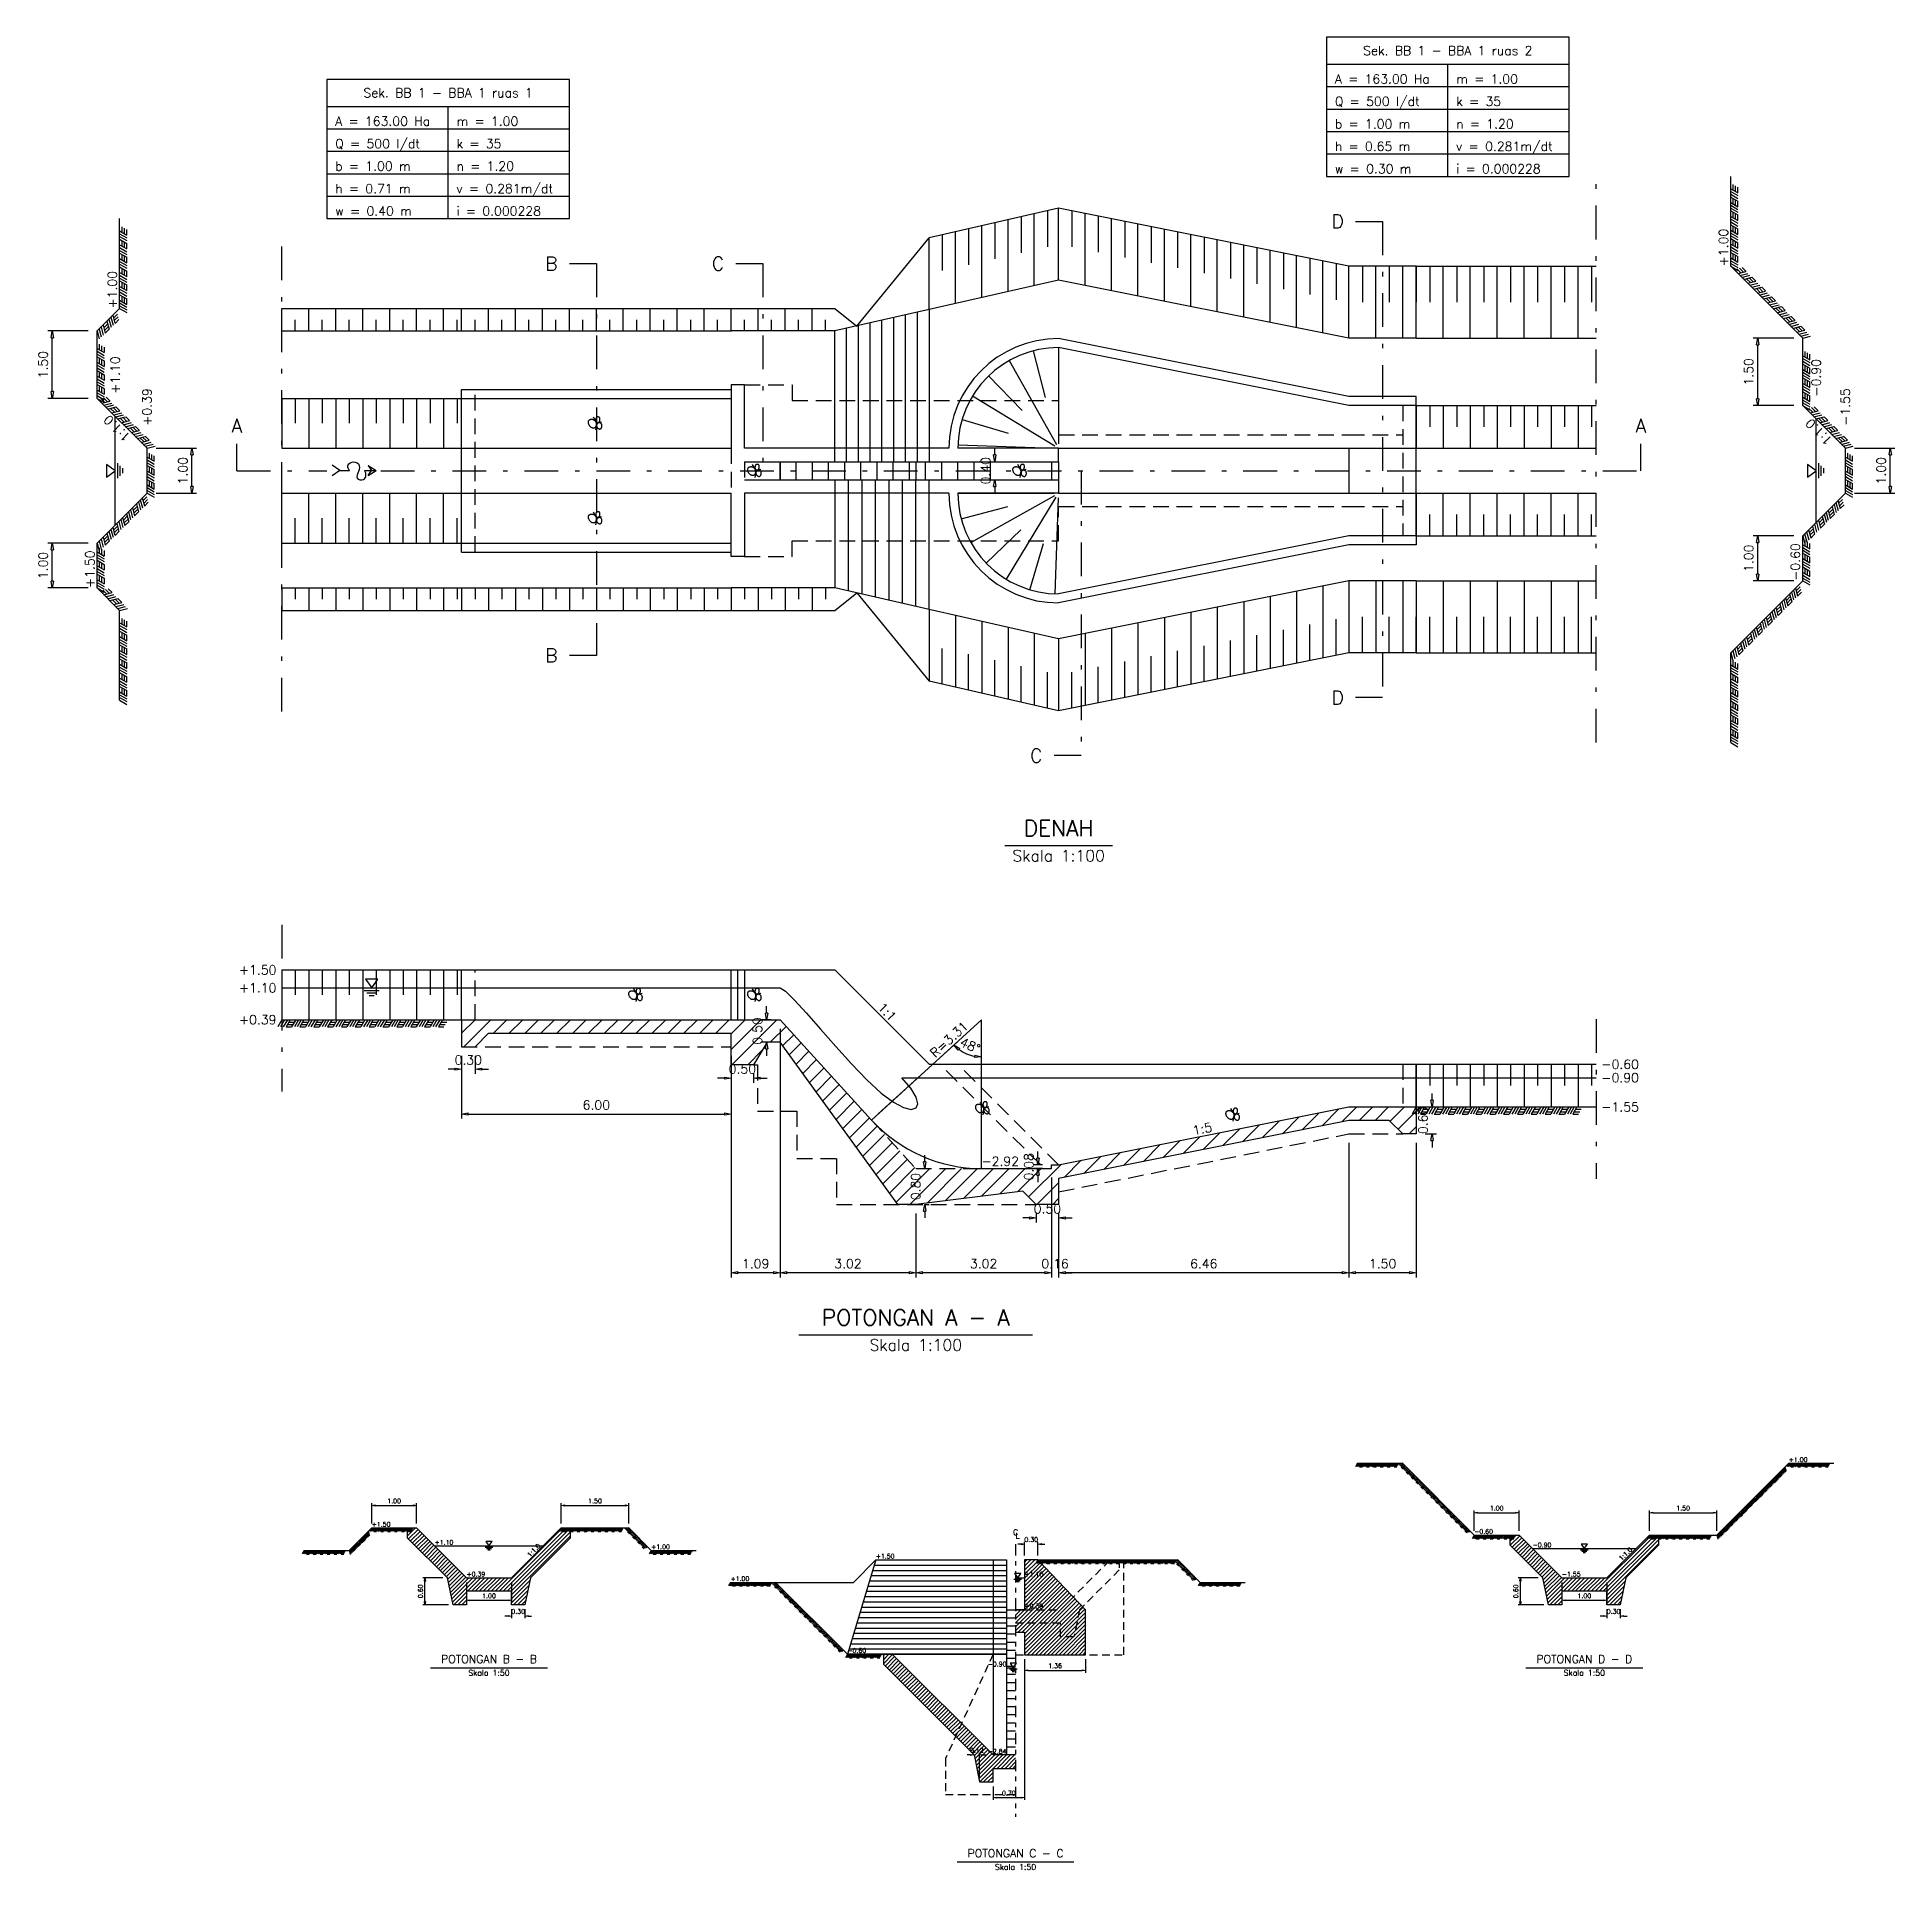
# Model space of a CAD drawing. Header units: inches. Extents: x -5 to 79.1, y -1 to 58.4.
# Drawn here: x 3.46 to 44.81, y 15.15 to 55.94 of the extents above; entities that cross this region are included whole.
import ezdxf
from ezdxf.enums import TextEntityAlignment as Align

# ---------------------------------------------------------------- set-up
doc = ezdxf.new("R2010")
doc.units = ezdxf.units.IN
doc.header["$MEASUREMENT"] = 0
doc.linetypes.add('DASHDOT', pattern=[1, 0.5, -0.25, 0, -0.25])
doc.linetypes.add('DASHED', pattern=[0.75, 0.5, -0.25])
doc.layers.add('kopatas', color=7, linetype='Continuous')
doc.styles.add('L100', font='simplex.shx', dxfattribs={"height": 0.127})
doc.styles.add('L120', font='simplex.shx', dxfattribs={"height": 0.1525})
doc.styles.add('L140', font='simplex.shx', dxfattribs={"height": 0.178})
doc.styles.add('L80', font='simplex.shx', dxfattribs={"height": 0.1015})
doc.styles.get("Standard").update_dxf_attribs({"font": 'simplex.shx'})
doc.dimstyles.get("Standard").update_dxf_attribs({"dimtxt": 0.18, "dimasz": 0.18, "dimexe": 0.18, "dimexo": 0.0625, "dimgap": 0.09, "dimtad": 0, "dimtih": 1, "dimtoh": 1, "dimdec": 4, "dimzin": 0, "dimdsep": 46, "dimtxsty": 'Standard', "dimcen": 0.09, "dimadec": 0, "dimazin": 0, "dimtfac": 1, "dimtdec": 4, "dimtofl": 0, "dimtmove": 0, "dimatfit": 3, "dimfxl": 1, "dimtolj": 1, "dimtzin": 0, "dimarcsym": 0})

msp = doc.modelspace()

# ---------------------------------------------------------------- texts
at = {"color": 3, "linetype": 'Continuous', "style": 'L80'}
for s, p in [('Sek. BB 1 - BBA 1 ruas 2', (34.86, 55.54)), ('Sek. BB 1 - BBA 1 ruas 1', (12.61, 54.6))]:
    msp.add_text(s, height=0.203, dxfattribs=at).set_placement(p, align=Align.CENTER)
for s, p in [('A = 163.00 Ha', (32.348, 54.908)), ('m = 1.00', (35.048, 54.908)), ('Q = 500 l/dt', (32.348, 54.408)), ('k = 35', (35.048, 54.408)), ('A = 163.00 Ha', (10.098, 53.968)), ('m = 1.00', (12.798, 53.968)), ('b = 1.00 m', (32.348, 53.908)), ('n = 1.20', (35.048, 53.908)), ('Q = 500 l/dt', (10.098, 53.468)), ('k = 35', (12.798, 53.468)), ('h = 0.65 m', (32.348, 53.408)), ('v = 0.281m/dt', (35.048, 53.408)), ('b = 1.00 m', (10.098, 52.968)), ('n = 1.20', (12.798, 52.968)), ('w = 0.30 m', (32.348, 52.908)), ('i = 0.000228', (35.048, 52.908)), ('h = 0.71 m', (10.098, 52.468)), ('v = 0.281m/dt', (12.798, 52.468)), ('w = 0.40 m', (10.098, 51.968)), ('i = 0.000228', (12.798, 51.968))]:
    msp.add_text(s, height=0.203, dxfattribs=at).set_placement(p)
at = {"color": 5, "linetype": 'Continuous', "ltscale": 1.5, "style": 'L120'}
for s, p in [('D', (32.41, 51.84)), ('B', (14.91, 50.9)), ('C', (18.619, 50.9)), ('A', (39.16, 47.29)), ('B', (14.91, 42.18)), ('D', (32.41, 41.24)), ('C', (25.7, 39.948))]:
    msp.add_text(s, height=0.305, dxfattribs=at).set_placement(p, align=Align.MIDDLE_CENTER)
at = {"color": 2, "linetype": 'Continuous', "style": 'L80'}
for s, p in [('+1.00', (41.16, 50.84)), ('+1.00', (5.3, 49.9)), ('+1.50', (4.8, 43.68)), ('-0.60', (42.76, 43.84))]:
    msp.add_text(s, height=0.203, rotation=90, dxfattribs=at).set_placement(p, align=Align.BOTTOM_LEFT)
for s, p in [('+1.10', (5.2, 48)), ('-0.90', (43.06, 47.94)), ('+0.39', (5.91, 47.29)), ('-1.55', (43.71, 47.29))]:
    msp.add_text(s, height=0.203, rotation=90, dxfattribs=at).set_placement(p, align=Align.MIDDLE_LEFT)
for height, rotation, p in [(0.203, 135, (5.355, 47.345)), (0.203, 135, (43.235, 47.265)), (0.1015, 45, (38.875, 22.123))]:
    msp.add_text('1:1.0', height=height, rotation=rotation, dxfattribs=at).set_placement(p, align=Align.BOTTOM_CENTER)
at = {"color": 5, "linetype": 'Continuous', "style": 'L120'}
msp.add_text('A', height=0.305, dxfattribs=at).set_placement((7.91, 47.29), align=Align.MIDDLE_CENTER)
at = {"color": 5, "linetype": 'Continuous', "style": 'L140'}
for s, height, p in [('DENAH', 0.356, (26.2, 38.048)), ('POTONGAN D - D', 0.178, (37.9, 19.698)), ('POTONGAN C - C', 0.178, (25.24, 15.376))]:
    msp.add_text(s, height=height, dxfattribs=at).set_placement(p, align=Align.BOTTOM_CENTER)
at = {"color": 3, "linetype": 'Continuous', "style": 'L100'}
for s, height, p in [('Skala 1:100', 0.254, (26.2, 37.848)), ('Skala 1:50', 0.127, (37.9, 19.598)), ('Skala 1:50', 0.127, (25.24, 15.276))]:
    msp.add_text(s, height=height, dxfattribs=at).set_placement(p, align=Align.TOP_CENTER)
at = {"color": 2, "linetype": 'Continuous', "ltscale": 1.5, "style": 'L80'}
for s, p in [('+1.50', (8.79, 35.18)), ('+1.10', (8.79, 34.78)), ('+0.39', (8.79, 34.07))]:
    msp.add_text(s, height=0.203, dxfattribs=at).set_placement(p, align=Align.MIDDLE_RIGHT)
at = {"color": 2, "linetype": 'Continuous', "ltscale": 0.7, "style": 'L80'}
for s, rotation, p in [('1:1', 315, (22.267, 34.13)), ('R=3.31', 42.3597, (23.87, 33.512)), ('1:5', 11.3099, (29.43, 31.484))]:
    msp.add_text(s, height=0.203, rotation=rotation, dxfattribs=at).set_placement(p, align=Align.BOTTOM_CENTER)
at = {"color": 2, "linetype": 'Continuous', "ltscale": 1.5, "style": 'L80'}
for s, p in [('-0.60', (38.28, 33.08)), ('-0.90', (38.28, 32.78)), ('-1.55', (38.28, 32.13))]:
    msp.add_text(s, height=0.203, dxfattribs=at).set_placement(p, align=Align.MIDDLE_LEFT)
at = {"color": 2, "linetype": 'Continuous', "ltscale": 0.7, "style": 'L80'}
msp.add_text('-2.92', height=0.203, dxfattribs=at).set_placement((24.482, 30.758), align=Align.BOTTOM_LEFT)
at = {"color": 5, "linetype": 'Continuous', "ltscale": 0.7, "style": 'L140'}
msp.add_text('POTONGAN A - A', height=0.356, dxfattribs=at).set_placement((23.02, 27.158), align=Align.BOTTOM_CENTER)
at = {"color": 3, "linetype": 'Continuous', "ltscale": 0.7, "style": 'L100'}
msp.add_text('Skala 1:100', height=0.254, dxfattribs=at).set_placement((23.02, 26.958), align=Align.TOP_CENTER)
at = {"color": 2, "linetype": 'Continuous', "style": 'L80'}
for s, p in [('+1.00', (42.45, 24.198)), ('-0.60', (35.45, 22.598)), ('-0.90', (36.75, 22.298)), ('+1.50', (22.13, 22.048)), ('+1.00', (18.898, 21.548)), ('+1.10', (25.44, 21.648)), ('-1.55', (37.4, 21.648)), ('+0.39', (25.44, 20.938)), ('-0.60', (21.498, 19.948))]:
    msp.add_text(s, height=0.1015, dxfattribs=at).set_placement(p, align=Align.BOTTOM_LEFT)
at = {"color": 2, "linetype": 'Continuous', "ltscale": 1.5, "style": 'L80'}
for s, p in [('+1.50', (10.91, 22.758)), ('+1.10', (12.31, 22.358)), ('+1.00', (17.13, 22.258)), ('+0.39', (13.02, 21.648))]:
    msp.add_text(s, height=0.1015, dxfattribs=at).set_placement(p, align=Align.BOTTOM_LEFT)
msp.add_text('1:1.0', height=0.1015, rotation=45, dxfattribs=at).set_placement((14.575, 22.203), align=Align.BOTTOM_CENTER)
at = {"color": 5, "linetype": 'Continuous', "ltscale": 1.5, "style": 'L140'}
msp.add_text('POTONGAN B - B', height=0.178, dxfattribs=at).set_placement((13.52, 19.698), align=Align.BOTTOM_CENTER)
at = {"color": 3, "linetype": 'Continuous', "ltscale": 1.5, "style": 'L100'}
msp.add_text('Skala 1:50', height=0.127, dxfattribs=at).set_placement((13.52, 19.598), align=Align.TOP_CENTER)
at = {"color": 2, "linetype": 'Continuous', "style": 'L80'}
for s, p in [('-0.90', (25.04, 19.648)), ('-2.84', (25.04, 17.706))]:
    msp.add_text(s, height=0.1015, dxfattribs=at).set_placement(p, align=Align.BOTTOM_RIGHT)

# ---------------------------------------------------------------- blocks, each defined once
blk = doc.blocks.new('HWL')
at = {"color": 2, "linetype": 'Continuous'}
for p, q in [((-0.0014, 0.00196), (0, 0)), ((0.0014, 0.00196), (-0.0014, 0.00196)), ((0, 0), (0.0014, 0.00196)), ((-0.00168, -0.00056), (0.00168, -0.00056)), ((-0.00112, -0.00112), (0.00112, -0.00112)), ((-0.00056, -0.00168), (0.00056, -0.00168))]:
    blk.add_line(p, q, dxfattribs=at)
blk = doc.blocks.new('_ClosedBlank')
at = {"color": 0, "linetype": 'ByBlock', "lineweight": -2}
for p, q in [((-1, 0.17), (0, 0)), ((-1, 0.17), (-1, -0.17)), ((0, 0), (-1, -0.17))]:
    blk.add_line(p, q, dxfattribs=at)
blk = doc.blocks.new('*D47')
at = {"color": 1, "linetype": 'Continuous', "lineweight": -2}
for p, q in [((4.6, 49.4), (3.6985, 49.4)), ((3.8, 48.05), (3.8, 49.25)), ((4.6, 47.9), (3.6985, 47.9))]:
    blk.add_line(p, q, dxfattribs=at)
at = {"layer": 'Defpoints', "color": 0, "linetype": 'Continuous'}
for p in [(3.8, 49.4), (4.8, 49.4), (4.8, 47.9)]:
    blk.add_point(p, dxfattribs=at)
at = {"color": 1, "linetype": 'Continuous', "lineweight": -2, "xscale": 0.15, "yscale": 0.15, "zscale": 0.15}
for p, rotation in [((3.8, 49.4), 90), ((3.8, 47.9), 270)]:
    blk.add_blockref('_ClosedBlank', p, dxfattribs=dict(at, rotation=rotation))
at = {"color": 2, "linetype": 'Continuous', "insert": (3.597, 48.65), "char_height": 0.203, "attachment_point": 5, "rotation": 90}
blk.add_mtext('\\A1;1.50', dxfattribs=at)
blk = doc.blocks.new('*D48')
at = {"color": 1, "linetype": 'Continuous', "lineweight": -2}
for p, q in [((4.6, 44.68), (3.6985, 44.68)), ((3.8, 43.83), (3.8, 44.53)), ((4.6, 43.68), (3.6985, 43.68))]:
    blk.add_line(p, q, dxfattribs=at)
at = {"layer": 'Defpoints', "color": 0, "linetype": 'Continuous'}
for p in [(3.8, 44.68), (4.8, 44.68), (4.8, 43.68)]:
    blk.add_point(p, dxfattribs=at)
at = {"color": 1, "linetype": 'Continuous', "lineweight": -2, "xscale": 0.15, "yscale": 0.15, "zscale": 0.15}
for p, rotation in [((3.8, 44.68), 90), ((3.8, 43.68), 270)]:
    blk.add_blockref('_ClosedBlank', p, dxfattribs=dict(at, rotation=rotation))
at = {"color": 2, "linetype": 'Continuous', "insert": (3.597, 44.18), "char_height": 0.203, "attachment_point": 5, "rotation": 90}
blk.add_mtext('\\A1;1.00', dxfattribs=at)
blk = doc.blocks.new('*D49')
at = {"color": 1, "linetype": 'Continuous', "lineweight": -2}
for p, q in [((6.11, 46.79), (7.0115, 46.79)), ((6.91, 45.94), (6.91, 46.64)), ((6.11, 45.79), (7.0115, 45.79))]:
    blk.add_line(p, q, dxfattribs=at)
at = {"layer": 'Defpoints', "color": 0, "linetype": 'Continuous'}
for p in [(5.91, 46.79), (6.91, 46.79), (5.91, 45.79)]:
    blk.add_point(p, dxfattribs=at)
at = {"color": 1, "linetype": 'Continuous', "lineweight": -2, "xscale": 0.15, "yscale": 0.15, "zscale": 0.15}
for p, rotation in [((6.91, 46.79), 90), ((6.91, 45.79), 270)]:
    blk.add_blockref('_ClosedBlank', p, dxfattribs=dict(at, rotation=rotation))
at = {"color": 2, "linetype": 'Continuous', "insert": (6.707, 46.29), "char_height": 0.203, "attachment_point": 5, "rotation": 90}
blk.add_mtext('\\A1;1.00', dxfattribs=at)
blk = doc.blocks.new('aliran')
at = {"color": 5}
for p, q in [((-0.00312, 0.00004), (-0.00479, 0.0012)), ((-0.00312, 0.00004), (-0.00479, -0.00113)), ((-0.00312, 0.00004), (-0.00096, 0.00004)), ((0.00245, 0.00004), (0.00503, 0.00004)), ((0.00321, 0.00115), (0.00503, 0.00004)), ((0.00321, 0.00115), (0.00398, 0.00004)), ((0.00321, -0.00108), (0.00503, 0.00004)), ((0.00321, -0.00108), (0.00398, 0.00004))]:
    blk.add_line(p, q, dxfattribs=at)
blk.add_spline([(-0.00096, 0.00004), (-0.00131, 0.00108), (-0.00061, 0.00184), (0.00106, 0.0015), (0.00106, -0.00017), (0.00078, -0.00163), (0.00217, -0.00198), (0.00273, -0.00108), (0.00245, 0.00004)], degree=3, dxfattribs=at)
blk = doc.blocks.new('batu')
at = {"color": 1, "linetype": 'Continuous'}
for p, q in [((0.00003, 0.00014), (-0.00066, 0.00136)), ((0.00027, 0.00011), (0.00118, 0.00035)), ((0.0001, -0.00004), (-0.0002, -0.00148))]:
    blk.add_line(p, q, dxfattribs=at)
at = {"color": 2, "linetype": 'Continuous'}
for points in [[(-0.00122, 0.00089), (-0.00116, 0.0009), (-0.00109, 0.00091), (-0.00102, 0.00091), (-0.00095, 0.0009), (-0.00088, 0.00089), (-0.00081, 0.00088), (-0.00074, 0.00086), (-0.00067, 0.00084), (-0.0006, 0.0008), (-0.00054, 0.00077), (-0.00048, 0.00073), (-0.00042, 0.00068), (-0.00037, 0.00063), (-0.00032, 0.00058), (-0.00027, 0.00053), (-0.00023, 0.00048), (-0.00019, 0.00042), (-0.00015, 0.00037), (-0.00012, 0.00031), (-0.00009, 0.00025), (-0.00007, 0.00019), (-0.00005, 0.00012), (-0.00003, 0.00006), (-0.00002, -0.00001), (-0.00002, -0.00009), (-0.00002, -0.00016), (-0.00002, -0.00024), (-0.00003, -0.00032), (-0.00004, -0.00039), (-0.00005, -0.00047), (-0.00007, -0.00054), (-0.00009, -0.00061), (-0.00011, -0.00067), (-0.00013, -0.00073), (-0.00016, -0.00079), (-0.00018, -0.00084), (-0.00021, -0.00088), (-0.00025, -0.00092), (-0.00028, -0.00096), (-0.00032, -0.00099), (-0.00036, -0.00102), (-0.00041, -0.00104), (-0.00046, -0.00106), (-0.00051, -0.00107), (-0.00056, -0.00108), (-0.00062, -0.00108), (-0.00069, -0.00108), (-0.00075, -0.00107), (-0.00083, -0.00105), (-0.0009, -0.00102), (-0.00098, -0.00099), (-0.00106, -0.00095), (-0.00114, -0.0009), (-0.00122, -0.00085), (-0.00129, -0.00078), (-0.00137, -0.00071), (-0.00144, -0.00063), (-0.0015, -0.00055), (-0.00156, -0.00045), (-0.00161, -0.00036), (-0.00166, -0.00026), (-0.0017, -0.00016), (-0.00173, -0.00006), (-0.00175, 0.00003), (-0.00176, 0.00013), (-0.00177, 0.00022), (-0.00176, 0.0003), (-0.00175, 0.00039), (-0.00174, 0.00046), (-0.00171, 0.00053), (-0.00168, 0.0006), (-0.00165, 0.00065), (-0.00161, 0.0007), (-0.00156, 0.00075), (-0.00152, 0.00078), (-0.00147, 0.00082), (-0.00141, 0.00084), (-0.00135, 0.00086), (-0.00129, 0.00088)], [(-0.00009, 0.00109), (-0.00011, 0.00103), (-0.00012, 0.00097), (-0.00013, 0.0009), (-0.00014, 0.00084), (-0.00014, 0.00077), (-0.00014, 0.0007), (-0.00014, 0.00064), (-0.00013, 0.00058), (-0.00011, 0.00052), (-0.0001, 0.00047), (-0.00007, 0.00042), (-0.00005, 0.00037), (-0.00002, 0.00033), (0.00002, 0.0003), (0.00006, 0.00027), (0.00011, 0.00024), (0.00015, 0.00022), (0.00021, 0.0002), (0.00026, 0.00019), (0.00032, 0.00019), (0.00038, 0.00019), (0.00043, 0.0002), (0.00049, 0.00021), (0.00054, 0.00023), (0.00058, 0.00026), (0.00062, 0.0003), (0.00066, 0.00034), (0.00069, 0.00039), (0.00071, 0.00044), (0.00074, 0.0005), (0.00076, 0.00056), (0.00077, 0.00063), (0.00079, 0.0007), (0.0008, 0.00076), (0.0008, 0.00083), (0.0008, 0.0009), (0.0008, 0.00097), (0.0008, 0.00103), (0.00079, 0.00109), (0.00078, 0.00114), (0.00077, 0.00119), (0.00075, 0.00123), (0.00073, 0.00127), (0.00071, 0.0013), (0.00068, 0.00132), (0.00064, 0.00135), (0.00061, 0.00137), (0.00056, 0.00138), (0.00052, 0.0014), (0.00046, 0.00141), (0.00041, 0.00141), (0.00036, 0.00142), (0.0003, 0.00142), (0.00025, 0.00141), (0.00019, 0.0014), (0.00015, 0.00139), (0.0001, 0.00137), (0.00006, 0.00134), (0.00003, 0.00131), (0, 0.00128), (-0.00003, 0.00124), (-0.00005, 0.00119), (-0.00007, 0.00114)], [(0.00008, -0.00032), (0.00007, -0.0004), (0.00006, -0.00048), (0.00006, -0.00056), (0.00007, -0.00064), (0.00009, -0.00073), (0.00011, -0.0008), (0.00015, -0.00088), (0.0002, -0.00095), (0.00026, -0.00102), (0.00033, -0.00108), (0.0004, -0.00114), (0.00048, -0.00119), (0.00056, -0.00123), (0.00064, -0.00125), (0.00072, -0.00127), (0.00079, -0.00127), (0.00087, -0.00126), (0.00093, -0.00123), (0.00099, -0.0012), (0.00105, -0.00115), (0.00109, -0.00109), (0.00114, -0.00102), (0.00117, -0.00094), (0.0012, -0.00086), (0.00122, -0.00077), (0.00123, -0.00067), (0.00124, -0.00057), (0.00124, -0.00047), (0.00122, -0.00037), (0.0012, -0.00028), (0.00116, -0.00019), (0.00112, -0.00012), (0.00106, -0.00005), (0.00099, 0.00001), (0.00091, 0.00005), (0.00083, 0.00008), (0.00074, 0.00011), (0.00065, 0.00012), (0.00057, 0.00012), (0.00049, 0.0001), (0.00041, 0.00008), (0.00034, 0.00005), (0.00028, 0), (0.00023, -0.00005), (0.00018, -0.00011), (0.00014, -0.00018), (0.00011, -0.00025)]]:
    blk.add_lwpolyline(points, close=True, dxfattribs=at)
blk = doc.blocks.new('*D50')
at = {"color": 1, "linetype": 'Continuous', "lineweight": -2}
for p, q in [((24.776, 46.64), (24.776, 46.79)), ((24.876, 46.49), (24.8775, 46.49)), ((24.776, 45.94), (24.776, 45.79)), ((24.876, 46.09), (24.8775, 46.09))]:
    blk.add_line(p, q, dxfattribs=at)
at = {"layer": 'Defpoints', "color": 0, "linetype": 'Continuous'}
for p in [(24.676, 46.49), (24.776, 46.49), (24.676, 46.09)]:
    blk.add_point(p, dxfattribs=at)
at = {"color": 1, "linetype": 'Continuous', "lineweight": -2, "xscale": 0.15, "yscale": 0.15, "zscale": 0.15}
for p, rotation in [((24.776, 46.49), 270), ((24.776, 46.09), 90)]:
    blk.add_blockref('_ClosedBlank', p, dxfattribs=dict(at, rotation=rotation))
at = {"color": 2, "linetype": 'Continuous', "insert": (24.573, 46.29), "char_height": 0.203, "attachment_point": 5, "rotation": 90}
blk.add_mtext('\\A1;0.40', dxfattribs=at)
blk = doc.blocks.new('*D51')
at = {"color": 1, "linetype": 'Continuous', "lineweight": -2}
for p, q in [((42.56, 49.24), (41.6585, 49.24)), ((41.76, 47.89), (41.76, 49.09)), ((42.56, 47.74), (41.6585, 47.74))]:
    blk.add_line(p, q, dxfattribs=at)
at = {"layer": 'Defpoints', "color": 0, "linetype": 'Continuous'}
for p in [(41.76, 49.24), (42.76, 49.24), (42.76, 47.74)]:
    blk.add_point(p, dxfattribs=at)
at = {"color": 1, "linetype": 'Continuous', "lineweight": -2, "xscale": 0.15, "yscale": 0.15, "zscale": 0.15}
for p, rotation in [((41.76, 49.24), 90), ((41.76, 47.74), 270)]:
    blk.add_blockref('_ClosedBlank', p, dxfattribs=dict(at, rotation=rotation))
at = {"color": 2, "linetype": 'Continuous', "insert": (41.557, 48.49), "char_height": 0.203, "attachment_point": 5, "rotation": 90}
blk.add_mtext('\\A1;1.50', dxfattribs=at)
blk = doc.blocks.new('*D52')
at = {"color": 1, "linetype": 'Continuous', "lineweight": -2}
for p, q in [((42.56, 44.84), (41.6585, 44.84)), ((41.76, 43.99), (41.76, 44.69)), ((42.56, 43.84), (41.6585, 43.84))]:
    blk.add_line(p, q, dxfattribs=at)
at = {"layer": 'Defpoints', "color": 0, "linetype": 'Continuous'}
for p in [(41.76, 44.84), (42.76, 44.84), (42.76, 43.84)]:
    blk.add_point(p, dxfattribs=at)
at = {"color": 1, "linetype": 'Continuous', "lineweight": -2, "xscale": 0.15, "yscale": 0.15, "zscale": 0.15}
for p, rotation in [((41.76, 44.84), 90), ((41.76, 43.84), 270)]:
    blk.add_blockref('_ClosedBlank', p, dxfattribs=dict(at, rotation=rotation))
at = {"color": 2, "linetype": 'Continuous', "insert": (41.557, 44.34), "char_height": 0.203, "attachment_point": 5, "rotation": 90}
blk.add_mtext('\\A1;1.00', dxfattribs=at)
blk = doc.blocks.new('*D53')
at = {"color": 1, "linetype": 'Continuous', "lineweight": -2}
for p, q in [((43.91, 46.79), (44.8115, 46.79)), ((44.71, 45.94), (44.71, 46.64)), ((43.91, 45.79), (44.8115, 45.79))]:
    blk.add_line(p, q, dxfattribs=at)
at = {"layer": 'Defpoints', "color": 0, "linetype": 'Continuous'}
for p in [(43.71, 46.79), (44.71, 46.79), (43.71, 45.79)]:
    blk.add_point(p, dxfattribs=at)
at = {"color": 1, "linetype": 'Continuous', "lineweight": -2, "xscale": 0.15, "yscale": 0.15, "zscale": 0.15}
for p, rotation in [((44.71, 46.79), 90), ((44.71, 45.79), 270)]:
    blk.add_blockref('_ClosedBlank', p, dxfattribs=dict(at, rotation=rotation))
at = {"color": 2, "linetype": 'Continuous', "insert": (44.507, 46.29), "char_height": 0.203, "attachment_point": 5, "rotation": 90}
blk.add_mtext('\\A1;1.00', dxfattribs=at)
blk = doc.blocks.new('*D54')
at = {"color": 1, "linetype": 'Continuous', "lineweight": -2, "ltscale": 0.7}
for p, q in [((12.91, 33.27), (12.91, 32.8685)), ((13.21, 33.27), (13.21, 32.8685)), ((12.76, 32.97), (12.61, 32.97)), ((13.36, 32.97), (13.51, 32.97))]:
    blk.add_line(p, q, dxfattribs=at)
at = {"layer": 'Defpoints', "color": 0, "linetype": 'Continuous', "ltscale": 0.7}
for p in [(12.91, 33.47), (13.21, 33.47), (13.21, 32.97)]:
    blk.add_point(p, dxfattribs=at)
at = {"color": 1, "linetype": 'Continuous', "lineweight": -2, "ltscale": 0.7, "xscale": 0.15, "yscale": 0.15, "zscale": 0.15}
blk.add_blockref('_ClosedBlank', (12.91, 32.97), dxfattribs=at)
at = {"color": 1, "linetype": 'Continuous', "lineweight": -2, "ltscale": 0.7, "xscale": 0.15, "yscale": 0.15, "zscale": 0.15, "rotation": 180}
blk.add_blockref('_ClosedBlank', (13.21, 32.97), dxfattribs=at)
at = {"color": 2, "linetype": 'Continuous', "ltscale": 0.7, "insert": (13.06, 33.173), "char_height": 0.203, "attachment_point": 5}
blk.add_mtext('\\A1;0.30', dxfattribs=at)
blk = doc.blocks.new('*D55')
at = {"color": 1, "linetype": 'Continuous', "lineweight": -2, "ltscale": 0.7}
for p, q in [((12.91, 33.27), (12.91, 31.8685)), ((18.91, 33.27), (18.91, 31.8685)), ((13.06, 31.97), (18.76, 31.97))]:
    blk.add_line(p, q, dxfattribs=at)
at = {"layer": 'Defpoints', "color": 0, "linetype": 'Continuous', "ltscale": 0.7}
for p in [(12.91, 33.47), (18.91, 33.47), (18.91, 31.97)]:
    blk.add_point(p, dxfattribs=at)
at = {"color": 1, "linetype": 'Continuous', "lineweight": -2, "ltscale": 0.7, "xscale": 0.15, "yscale": 0.15, "zscale": 0.15, "rotation": 180}
blk.add_blockref('_ClosedBlank', (12.91, 31.97), dxfattribs=at)
at = {"color": 1, "linetype": 'Continuous', "lineweight": -2, "ltscale": 0.7, "xscale": 0.15, "yscale": 0.15, "zscale": 0.15}
blk.add_blockref('_ClosedBlank', (18.91, 31.97), dxfattribs=at)
at = {"color": 2, "linetype": 'Continuous', "ltscale": 0.7, "insert": (15.91, 32.173), "char_height": 0.203, "attachment_point": 5}
blk.add_mtext('\\A1;6.00', dxfattribs=at)
blk = doc.blocks.new('*D56')
at = {"color": 1, "linetype": 'Continuous', "lineweight": -2, "ltscale": 0.7}
for p, q in [((18.76, 32.77), (18.61, 32.77)), ((18.91, 32.87), (18.91, 32.6685)), ((19.41, 32.87), (19.41, 32.6685)), ((19.56, 32.77), (19.71, 32.77))]:
    blk.add_line(p, q, dxfattribs=at)
at = {"layer": 'Defpoints', "color": 0, "linetype": 'Continuous', "ltscale": 0.7}
for p in [(18.91, 33.07), (19.41, 33.07), (19.41, 32.77)]:
    blk.add_point(p, dxfattribs=at)
at = {"color": 1, "linetype": 'Continuous', "lineweight": -2, "ltscale": 0.7, "xscale": 0.15, "yscale": 0.15, "zscale": 0.15}
blk.add_blockref('_ClosedBlank', (18.91, 32.77), dxfattribs=at)
at = {"color": 1, "linetype": 'Continuous', "lineweight": -2, "ltscale": 0.7, "xscale": 0.15, "yscale": 0.15, "zscale": 0.15, "rotation": 180}
blk.add_blockref('_ClosedBlank', (19.41, 32.77), dxfattribs=at)
at = {"color": 2, "linetype": 'Continuous', "ltscale": 0.7, "insert": (19.16, 32.973), "char_height": 0.203, "attachment_point": 5}
blk.add_mtext('\\A1;0.50', dxfattribs=at)
blk = doc.blocks.new('*D57')
at = {"color": 1, "linetype": 'Continuous', "lineweight": -2, "ltscale": 0.7}
for p, q in [((25.55, 29.658), (25.4, 29.658)), ((25.7, 29.758), (25.7, 29.5565)), ((26.2, 29.758), (26.2, 29.5565)), ((26.35, 29.658), (26.5, 29.658))]:
    blk.add_line(p, q, dxfattribs=at)
at = {"layer": 'Defpoints', "color": 0, "linetype": 'Continuous', "ltscale": 0.7}
for p in [(25.7, 29.958), (26.2, 29.958), (26.2, 29.658)]:
    blk.add_point(p, dxfattribs=at)
at = {"color": 1, "linetype": 'Continuous', "lineweight": -2, "ltscale": 0.7, "xscale": 0.15, "yscale": 0.15, "zscale": 0.15}
blk.add_blockref('_ClosedBlank', (25.7, 29.658), dxfattribs=at)
at = {"color": 1, "linetype": 'Continuous', "lineweight": -2, "ltscale": 0.7, "xscale": 0.15, "yscale": 0.15, "zscale": 0.15, "rotation": 180}
blk.add_blockref('_ClosedBlank', (26.2, 29.658), dxfattribs=at)
at = {"color": 2, "linetype": 'Continuous', "ltscale": 0.7, "insert": (25.95, 29.861), "char_height": 0.203, "attachment_point": 5}
blk.add_mtext('\\A1;0.50', dxfattribs=at)
blk = doc.blocks.new('*D58')
at = {"color": 1, "linetype": 'Continuous', "lineweight": -2, "ltscale": 0.7}
for p, q in [((25.74, 30.988), (25.74, 31.138)), ((25.84, 30.838), (25.6385, 30.838)), ((25.84, 30.758), (25.6385, 30.758)), ((25.74, 30.608), (25.74, 30.458))]:
    blk.add_line(p, q, dxfattribs=at)
at = {"layer": 'Defpoints', "color": 0, "linetype": 'Continuous', "ltscale": 0.7}
for p in [(25.74, 30.838), (26.04, 30.838), (26.04, 30.758)]:
    blk.add_point(p, dxfattribs=at)
at = {"color": 1, "linetype": 'Continuous', "lineweight": -2, "ltscale": 0.7, "xscale": 0.15, "yscale": 0.15, "zscale": 0.15}
for p, rotation in [((25.74, 30.838), 270), ((25.74, 30.758), 90)]:
    blk.add_blockref('_ClosedBlank', p, dxfattribs=dict(at, rotation=rotation))
at = {"color": 2, "linetype": 'Continuous', "ltscale": 0.7, "insert": (25.537, 30.798), "char_height": 0.203, "attachment_point": 5, "rotation": 90}
blk.add_mtext('\\A1;0.08', dxfattribs=at)
blk = doc.blocks.new('*D59')
at = {"color": 1, "linetype": 'Continuous', "lineweight": -2, "ltscale": 0.7}
for p, q in [((23.22, 30.908), (23.22, 31.058)), ((23.22, 30.758), (23.3215, 30.758)), ((23.22, 29.958), (23.3215, 29.958)), ((23.22, 29.808), (23.22, 29.658))]:
    blk.add_line(p, q, dxfattribs=at)
at = {"layer": 'Defpoints', "color": 0, "linetype": 'Continuous', "ltscale": 0.7}
for p in [(23.02, 30.758), (23.22, 30.758), (23.02, 29.958)]:
    blk.add_point(p, dxfattribs=at)
at = {"color": 1, "linetype": 'Continuous', "lineweight": -2, "ltscale": 0.7, "xscale": 0.15, "yscale": 0.15, "zscale": 0.15}
for p, rotation in [((23.22, 30.758), 270), ((23.22, 29.958), 90)]:
    blk.add_blockref('_ClosedBlank', p, dxfattribs=dict(at, rotation=rotation))
at = {"color": 2, "linetype": 'Continuous', "ltscale": 0.7, "insert": (23.017, 30.358), "char_height": 0.203, "attachment_point": 5, "rotation": 90}
blk.add_mtext('\\A1;0.80', dxfattribs=at)
blk = doc.blocks.new('*D60')
at = {"color": 1, "linetype": 'Continuous', "lineweight": -2, "ltscale": 0.7}
for p, q in [((19.7, 34.22), (19.7, 34.37)), ((19.8, 34.07), (19.5985, 34.07)), ((19.8, 33.57), (19.5985, 33.57)), ((19.7, 33.42), (19.7, 33.27))]:
    blk.add_line(p, q, dxfattribs=at)
at = {"layer": 'Defpoints', "color": 0, "linetype": 'Continuous', "ltscale": 0.7}
for p in [(19.7, 34.07), (20, 34.07), (20, 33.57)]:
    blk.add_point(p, dxfattribs=at)
at = {"color": 1, "linetype": 'Continuous', "lineweight": -2, "ltscale": 0.7, "xscale": 0.15, "yscale": 0.15, "zscale": 0.15}
for p, rotation in [((19.7, 34.07), 270), ((19.7, 33.57), 90)]:
    blk.add_blockref('_ClosedBlank', p, dxfattribs=dict(at, rotation=rotation))
at = {"color": 2, "linetype": 'Continuous', "ltscale": 0.7, "insert": (19.497, 33.82), "char_height": 0.203, "attachment_point": 5, "rotation": 90}
blk.add_mtext('\\A1;0.50', dxfattribs=at)
blk = doc.blocks.new('*D61')
at = {"color": 1, "linetype": 'Continuous', "lineweight": -2, "ltscale": 0.7}
for p, q in [((34.51, 32.28), (34.51, 32.43)), ((34.36, 32.13), (34.6115, 32.13)), ((34.36, 31.53), (34.6115, 31.53)), ((34.51, 31.38), (34.51, 31.23))]:
    blk.add_line(p, q, dxfattribs=at)
at = {"layer": 'Defpoints', "color": 0, "linetype": 'Continuous', "ltscale": 0.7}
for p in [(34.16, 32.13), (34.51, 32.13), (34.16, 31.53)]:
    blk.add_point(p, dxfattribs=at)
at = {"color": 1, "linetype": 'Continuous', "lineweight": -2, "ltscale": 0.7, "xscale": 0.15, "yscale": 0.15, "zscale": 0.15}
for p, rotation in [((34.51, 32.13), 270), ((34.51, 31.53), 90)]:
    blk.add_blockref('_ClosedBlank', p, dxfattribs=dict(at, rotation=rotation))
at = {"color": 2, "linetype": 'Continuous', "ltscale": 0.7, "insert": (34.307, 31.83), "char_height": 0.203, "attachment_point": 5, "rotation": 90}
blk.add_mtext('\\A1;0.60', dxfattribs=at)
blk = doc.blocks.new('*D62')
at = {"color": 1, "linetype": 'Continuous', "lineweight": -2, "ltscale": 0.7}
for p, q in [((32.66, 31.33), (32.66, 28.3365)), ((34.16, 31.33), (34.16, 28.3365)), ((34.01, 28.438), (32.81, 28.438))]:
    blk.add_line(p, q, dxfattribs=at)
at = {"layer": 'Defpoints', "color": 0, "linetype": 'Continuous', "ltscale": 0.7}
for p in [(32.66, 31.53), (34.16, 31.53), (32.66, 28.438)]:
    blk.add_point(p, dxfattribs=at)
at = {"color": 1, "linetype": 'Continuous', "lineweight": -2, "ltscale": 0.7, "xscale": 0.15, "yscale": 0.15, "zscale": 0.15, "rotation": 180}
blk.add_blockref('_ClosedBlank', (32.66, 28.438), dxfattribs=at)
at = {"color": 1, "linetype": 'Continuous', "lineweight": -2, "ltscale": 0.7, "xscale": 0.15, "yscale": 0.15, "zscale": 0.15}
blk.add_blockref('_ClosedBlank', (34.16, 28.438), dxfattribs=at)
at = {"color": 2, "linetype": 'Continuous', "ltscale": 0.7, "insert": (33.41, 28.641), "char_height": 0.203, "attachment_point": 5}
blk.add_mtext('\\A1;1.50', dxfattribs=at)
blk = doc.blocks.new('*D63')
at = {"color": 1, "linetype": 'Continuous', "lineweight": -2, "ltscale": 0.7}
for p, q in [((32.66, 31.33), (32.66, 28.3365)), ((26.2, 29.758), (26.2, 28.3365)), ((32.51, 28.438), (26.35, 28.438))]:
    blk.add_line(p, q, dxfattribs=at)
at = {"layer": 'Defpoints', "color": 0, "linetype": 'Continuous', "ltscale": 0.7}
for p in [(32.66, 31.53), (26.2, 29.958), (26.2, 28.438)]:
    blk.add_point(p, dxfattribs=at)
at = {"color": 1, "linetype": 'Continuous', "lineweight": -2, "ltscale": 0.7, "xscale": 0.15, "yscale": 0.15, "zscale": 0.15, "rotation": 180}
blk.add_blockref('_ClosedBlank', (26.2, 28.438), dxfattribs=at)
at = {"color": 1, "linetype": 'Continuous', "lineweight": -2, "ltscale": 0.7, "xscale": 0.15, "yscale": 0.15, "zscale": 0.15}
blk.add_blockref('_ClosedBlank', (32.66, 28.438), dxfattribs=at)
at = {"color": 2, "linetype": 'Continuous', "ltscale": 0.7, "insert": (29.43, 28.641), "char_height": 0.203, "attachment_point": 5}
blk.add_mtext('\\A1;6.46', dxfattribs=at)
blk = doc.blocks.new('*D64')
at = {"color": 1, "linetype": 'Continuous', "lineweight": -2, "ltscale": 0.7}
for p, q in [((26.04, 30.558), (26.04, 28.3365)), ((26.2, 29.758), (26.2, 28.3365)), ((25.89, 28.438), (25.74, 28.438)), ((26.35, 28.438), (26.5, 28.438))]:
    blk.add_line(p, q, dxfattribs=at)
at = {"layer": 'Defpoints', "color": 0, "linetype": 'Continuous', "ltscale": 0.7}
for p in [(26.04, 30.758), (26.2, 29.958), (26.04, 28.438)]:
    blk.add_point(p, dxfattribs=at)
at = {"color": 1, "linetype": 'Continuous', "lineweight": -2, "ltscale": 0.7, "xscale": 0.15, "yscale": 0.15, "zscale": 0.15}
blk.add_blockref('_ClosedBlank', (26.04, 28.438), dxfattribs=at)
at = {"color": 1, "linetype": 'Continuous', "lineweight": -2, "ltscale": 0.7, "xscale": 0.15, "yscale": 0.15, "zscale": 0.15, "rotation": 180}
blk.add_blockref('_ClosedBlank', (26.2, 28.438), dxfattribs=at)
at = {"color": 2, "linetype": 'Continuous', "ltscale": 0.7, "insert": (26.12, 28.641), "char_height": 0.203, "attachment_point": 5}
blk.add_mtext('\\A1;0.16', dxfattribs=at)
blk = doc.blocks.new('*D65')
at = {"color": 1, "linetype": 'Continuous', "lineweight": -2, "ltscale": 0.7}
for p, q in [((26.04, 30.558), (26.04, 28.3365)), ((23.02, 29.758), (23.02, 28.3365)), ((25.89, 28.438), (23.17, 28.438))]:
    blk.add_line(p, q, dxfattribs=at)
at = {"layer": 'Defpoints', "color": 0, "linetype": 'Continuous', "ltscale": 0.7}
for p in [(26.04, 30.758), (23.02, 29.958), (23.02, 28.438)]:
    blk.add_point(p, dxfattribs=at)
at = {"color": 1, "linetype": 'Continuous', "lineweight": -2, "ltscale": 0.7, "xscale": 0.15, "yscale": 0.15, "zscale": 0.15, "rotation": 180}
blk.add_blockref('_ClosedBlank', (23.02, 28.438), dxfattribs=at)
at = {"color": 1, "linetype": 'Continuous', "lineweight": -2, "ltscale": 0.7, "xscale": 0.15, "yscale": 0.15, "zscale": 0.15}
blk.add_blockref('_ClosedBlank', (26.04, 28.438), dxfattribs=at)
at = {"color": 2, "linetype": 'Continuous', "ltscale": 0.7, "insert": (24.53, 28.641), "char_height": 0.203, "attachment_point": 5}
blk.add_mtext('\\A1;3.02', dxfattribs=at)
blk = doc.blocks.new('*D66')
at = {"color": 1, "linetype": 'Continuous', "lineweight": -2, "ltscale": 0.7}
for p, q in [((20, 33.87), (20, 28.3365)), ((23.02, 29.758), (23.02, 28.3365)), ((22.87, 28.438), (20.15, 28.438))]:
    blk.add_line(p, q, dxfattribs=at)
at = {"layer": 'Defpoints', "color": 0, "linetype": 'Continuous', "ltscale": 0.7}
for p in [(20, 34.07), (23.02, 29.958), (20, 28.438)]:
    blk.add_point(p, dxfattribs=at)
at = {"color": 1, "linetype": 'Continuous', "lineweight": -2, "ltscale": 0.7, "xscale": 0.15, "yscale": 0.15, "zscale": 0.15, "rotation": 180}
blk.add_blockref('_ClosedBlank', (20, 28.438), dxfattribs=at)
at = {"color": 1, "linetype": 'Continuous', "lineweight": -2, "ltscale": 0.7, "xscale": 0.15, "yscale": 0.15, "zscale": 0.15}
blk.add_blockref('_ClosedBlank', (23.02, 28.438), dxfattribs=at)
at = {"color": 2, "linetype": 'Continuous', "ltscale": 0.7, "insert": (21.51, 28.641), "char_height": 0.203, "attachment_point": 5}
blk.add_mtext('\\A1;3.02', dxfattribs=at)
blk = doc.blocks.new('*D67')
at = {"color": 1, "linetype": 'Continuous', "lineweight": -2, "ltscale": 0.7}
for p, q in [((20, 33.87), (20, 28.3365)), ((18.91, 32.87), (18.91, 28.3365)), ((19.85, 28.438), (19.06, 28.438))]:
    blk.add_line(p, q, dxfattribs=at)
at = {"layer": 'Defpoints', "color": 0, "linetype": 'Continuous', "ltscale": 0.7}
for p in [(20, 34.07), (18.91, 33.07), (18.91, 28.438)]:
    blk.add_point(p, dxfattribs=at)
at = {"color": 1, "linetype": 'Continuous', "lineweight": -2, "ltscale": 0.7, "xscale": 0.15, "yscale": 0.15, "zscale": 0.15, "rotation": 180}
blk.add_blockref('_ClosedBlank', (18.91, 28.438), dxfattribs=at)
at = {"color": 1, "linetype": 'Continuous', "lineweight": -2, "ltscale": 0.7, "xscale": 0.15, "yscale": 0.15, "zscale": 0.15}
blk.add_blockref('_ClosedBlank', (20, 28.438), dxfattribs=at)
at = {"color": 2, "linetype": 'Continuous', "ltscale": 0.7, "insert": (19.455, 28.641), "char_height": 0.203, "attachment_point": 5}
blk.add_mtext('\\A1;1.09', dxfattribs=at)
blk = doc.blocks.new('*D68')
at = {"color": 1, "linetype": 'Continuous', "lineweight": -2, "ltscale": 0.7}
for p, q in [((22.183, 31.973), (23.945, 33.58)), ((24.482, 30.958), (24.482, 33.344))]:
    blk.add_line(p, q, dxfattribs=at)
blk.add_arc((24.482, 34.07), 0.828, 232.7536, 259.6061, dxfattribs=at)
at = {"layer": 'Defpoints', "color": 0, "linetype": 'Continuous', "ltscale": 0.7}
for p in [(24.482, 34.07), (24.046, 33.366), (22.035, 31.838), (24.482, 30.758)]:
    blk.add_point(p, dxfattribs=at)
at = {"color": 1, "linetype": 'Continuous', "lineweight": -2, "ltscale": 0.7, "xscale": 0.15, "yscale": 0.15, "zscale": 0.15}
for p, rotation in [((23.87, 33.512), 137.5566355825912), ((24.482, 33.242), 354.8030417421731)]:
    blk.add_blockref('_ClosedBlank', p, dxfattribs=dict(at, rotation=rotation))
at = {"color": 2, "linetype": 'Continuous', "ltscale": 0.7, "insert": (24.23, 33.498), "char_height": 0.203, "attachment_point": 5, "rotation": 336.1798}
blk.add_mtext('\\A1;48°', dxfattribs=at)
blk = doc.blocks.new('*D69')
at = {"color": 1, "linetype": 'Continuous', "lineweight": -2, "ltscale": 1.5}
for p, q in [((15.13, 22.858), (15.13, 23.30875)), ((15.205, 23.258), (16.555, 23.258)), ((16.63, 22.858), (16.63, 23.30875))]:
    blk.add_line(p, q, dxfattribs=at)
at = {"layer": 'Defpoints', "color": 0, "linetype": 'Continuous', "ltscale": 1.5}
for p in [(16.63, 23.258), (15.13, 22.758), (16.63, 22.758)]:
    blk.add_point(p, dxfattribs=at)
at = {"color": 1, "linetype": 'Continuous', "lineweight": -2, "ltscale": 1.5, "xscale": 0.075, "yscale": 0.075, "zscale": 0.075, "rotation": 180}
blk.add_blockref('_ClosedBlank', (15.13, 23.258), dxfattribs=at)
at = {"color": 1, "linetype": 'Continuous', "lineweight": -2, "ltscale": 1.5, "xscale": 0.075, "yscale": 0.075, "zscale": 0.075}
blk.add_blockref('_ClosedBlank', (16.63, 23.258), dxfattribs=at)
at = {"color": 2, "linetype": 'Continuous', "ltscale": 1.5, "insert": (15.88, 23.3595), "char_height": 0.1015, "attachment_point": 5}
blk.add_mtext('\\A1;1.50', dxfattribs=at)
blk = doc.blocks.new('*D70')
at = {"color": 1, "linetype": 'Continuous', "lineweight": -2, "ltscale": 1.5}
for p, q in [((10.91, 22.858), (10.91, 23.30875)), ((10.985, 23.258), (11.835, 23.258)), ((11.91, 22.858), (11.91, 23.30875))]:
    blk.add_line(p, q, dxfattribs=at)
at = {"layer": 'Defpoints', "color": 0, "linetype": 'Continuous', "ltscale": 1.5}
for p in [(11.91, 23.258), (10.91, 22.758), (11.91, 22.758)]:
    blk.add_point(p, dxfattribs=at)
at = {"color": 1, "linetype": 'Continuous', "lineweight": -2, "ltscale": 1.5, "xscale": 0.075, "yscale": 0.075, "zscale": 0.075, "rotation": 180}
blk.add_blockref('_ClosedBlank', (10.91, 23.258), dxfattribs=at)
at = {"color": 1, "linetype": 'Continuous', "lineweight": -2, "ltscale": 1.5, "xscale": 0.075, "yscale": 0.075, "zscale": 0.075}
blk.add_blockref('_ClosedBlank', (11.91, 23.258), dxfattribs=at)
at = {"color": 2, "linetype": 'Continuous', "ltscale": 1.5, "insert": (11.41, 23.3595), "char_height": 0.1015, "attachment_point": 5}
blk.add_mtext('\\A1;1.00', dxfattribs=at)
blk = doc.blocks.new('*D71')
at = {"color": 1, "linetype": 'Continuous', "lineweight": -2, "ltscale": 1.5}
for p, q in [((13.02, 21.548), (13.02, 21.09725)), ((14.02, 21.548), (14.02, 21.09725)), ((13.095, 21.148), (13.945, 21.148))]:
    blk.add_line(p, q, dxfattribs=at)
at = {"layer": 'Defpoints', "color": 0, "linetype": 'Continuous', "ltscale": 1.5}
for p in [(13.02, 21.648), (14.02, 21.648), (14.02, 21.148)]:
    blk.add_point(p, dxfattribs=at)
at = {"color": 1, "linetype": 'Continuous', "lineweight": -2, "ltscale": 1.5, "xscale": 0.075, "yscale": 0.075, "zscale": 0.075, "rotation": 180}
blk.add_blockref('_ClosedBlank', (13.02, 21.148), dxfattribs=at)
at = {"color": 1, "linetype": 'Continuous', "lineweight": -2, "ltscale": 1.5, "xscale": 0.075, "yscale": 0.075, "zscale": 0.075}
blk.add_blockref('_ClosedBlank', (14.02, 21.148), dxfattribs=at)
at = {"color": 2, "linetype": 'Continuous', "ltscale": 1.5, "insert": (13.52, 21.2495), "char_height": 0.1015, "attachment_point": 5}
blk.add_mtext('\\A1;1.00', dxfattribs=at)
blk = doc.blocks.new('*D72')
at = {"color": 1, "linetype": 'Continuous', "lineweight": -2, "ltscale": 1.5}
for p, q in [((13.945, 20.798), (13.87, 20.798)), ((14.02, 20.948), (14.02, 20.74725)), ((14.32, 20.948), (14.32, 20.74725)), ((14.395, 20.798), (14.47, 20.798))]:
    blk.add_line(p, q, dxfattribs=at)
at = {"layer": 'Defpoints', "color": 0, "linetype": 'Continuous', "ltscale": 1.5}
for p in [(14.02, 21.048), (14.02, 20.798), (14.32, 21.048)]:
    blk.add_point(p, dxfattribs=at)
at = {"color": 1, "linetype": 'Continuous', "lineweight": -2, "ltscale": 1.5, "xscale": 0.075, "yscale": 0.075, "zscale": 0.075}
blk.add_blockref('_ClosedBlank', (14.02, 20.798), dxfattribs=at)
at = {"color": 1, "linetype": 'Continuous', "lineweight": -2, "ltscale": 1.5, "xscale": 0.075, "yscale": 0.075, "zscale": 0.075, "rotation": 180}
blk.add_blockref('_ClosedBlank', (14.32, 20.798), dxfattribs=at)
at = {"color": 2, "linetype": 'Continuous', "ltscale": 1.5, "insert": (14.17, 20.8995), "char_height": 0.1015, "attachment_point": 5}
blk.add_mtext('\\A1;0.30', dxfattribs=at)
blk = doc.blocks.new('*D73')
at = {"color": 1, "linetype": 'Continuous', "lineweight": -2, "ltscale": 1.5}
for p, q in [((12.496, 21.648), (12.045, 21.648)), ((12.096, 21.123), (12.096, 21.573)), ((12.62, 21.048), (12.045, 21.048))]:
    blk.add_line(p, q, dxfattribs=at)
at = {"layer": 'Defpoints', "color": 0, "linetype": 'Continuous', "ltscale": 1.5}
for p in [(12.096, 21.648), (12.596, 21.648), (12.72, 21.048)]:
    blk.add_point(p, dxfattribs=at)
at = {"color": 1, "linetype": 'Continuous', "lineweight": -2, "ltscale": 1.5, "xscale": 0.075, "yscale": 0.075, "zscale": 0.075}
for p, rotation in [((12.096, 21.648), 90), ((12.096, 21.048), 270)]:
    blk.add_blockref('_ClosedBlank', p, dxfattribs=dict(at, rotation=rotation))
at = {"color": 2, "linetype": 'Continuous', "ltscale": 1.5, "insert": (11.994, 21.348), "char_height": 0.1015, "attachment_point": 5, "rotation": 90}
blk.add_mtext('\\A1;0.60', dxfattribs=at)
blk = doc.blocks.new('CL')
at = {"color": 3, "linetype": 'Continuous', "style": 'L100'}
for s, p in [('C', (-0.00111, -0.00097)), ('L', (0, -0.00243))]:
    blk.add_text(s, height=0.00254, dxfattribs=at).set_placement(p)
blk = doc.blocks.new('*D74')
at = {"color": 1, "linetype": 'Continuous', "lineweight": -2}
for p, q in [((25.365, 22.398), (25.29, 22.398)), ((25.44, 22.148), (25.44, 22.44875)), ((25.74, 22.148), (25.74, 22.44875)), ((25.815, 22.398), (25.89, 22.398))]:
    blk.add_line(p, q, dxfattribs=at)
at = {"layer": 'Defpoints', "color": 0, "linetype": 'Continuous'}
for p in [(25.74, 22.398), (25.44, 22.048), (25.74, 22.048)]:
    blk.add_point(p, dxfattribs=at)
at = {"color": 1, "linetype": 'Continuous', "lineweight": -2, "xscale": 0.075, "yscale": 0.075, "zscale": 0.075}
blk.add_blockref('_ClosedBlank', (25.44, 22.398), dxfattribs=at)
at = {"color": 1, "linetype": 'Continuous', "lineweight": -2, "xscale": 0.075, "yscale": 0.075, "zscale": 0.075, "rotation": 180}
blk.add_blockref('_ClosedBlank', (25.74, 22.398), dxfattribs=at)
at = {"color": 2, "linetype": 'Continuous', "insert": (25.59, 22.4995), "char_height": 0.1015, "attachment_point": 5}
blk.add_mtext('\\A1;0.30', dxfattribs=at)
blk = doc.blocks.new('*D75')
at = {"color": 1, "linetype": 'Continuous', "lineweight": -2}
for p, q in [((24.316, 17.806), (24.316, 17.757)), ((24.241, 17.706), (24.166, 17.706)), ((24.44, 17.206), (24.44, 17.757)), ((24.515, 17.706), (24.59, 17.706))]:
    blk.add_line(p, q, dxfattribs=at)
at = {"layer": 'Defpoints', "color": 0, "linetype": 'Continuous'}
for p in [(24.316, 17.706), (24.316, 17.706), (24.44, 17.106)]:
    blk.add_point(p, dxfattribs=at)
at = {"color": 1, "linetype": 'Continuous', "lineweight": -2, "xscale": 0.075, "yscale": 0.075, "zscale": 0.075}
blk.add_blockref('_ClosedBlank', (24.316, 17.706), dxfattribs=at)
at = {"color": 1, "linetype": 'Continuous', "lineweight": -2, "xscale": 0.075, "yscale": 0.075, "zscale": 0.075, "rotation": 180}
blk.add_blockref('_ClosedBlank', (24.44, 17.706), dxfattribs=at)
at = {"color": 2, "linetype": 'Continuous', "insert": (24.378, 17.808), "char_height": 0.1015, "attachment_point": 5}
blk.add_mtext('\\A1;0.12', dxfattribs=at)
blk = doc.blocks.new('*D76')
at = {"color": 1, "linetype": 'Continuous', "lineweight": -2}
for p, q in [((25.44, 19.838), (25.44, 16.70525)), ((24.74, 17.006), (24.74, 16.70525)), ((24.815, 16.756), (25.365, 16.756))]:
    blk.add_line(p, q, dxfattribs=at)
at = {"layer": 'Defpoints', "color": 0, "linetype": 'Continuous'}
for p in [(25.44, 19.938), (24.74, 17.106), (25.44, 16.756)]:
    blk.add_point(p, dxfattribs=at)
at = {"color": 1, "linetype": 'Continuous', "lineweight": -2, "xscale": 0.075, "yscale": 0.075, "zscale": 0.075, "rotation": 180}
blk.add_blockref('_ClosedBlank', (24.74, 16.756), dxfattribs=at)
at = {"color": 1, "linetype": 'Continuous', "lineweight": -2, "xscale": 0.075, "yscale": 0.075, "zscale": 0.075}
blk.add_blockref('_ClosedBlank', (25.44, 16.756), dxfattribs=at)
at = {"color": 2, "linetype": 'Continuous', "insert": (25.09, 16.8575), "char_height": 0.1015, "attachment_point": 5}
blk.add_mtext('\\A1;0.70', dxfattribs=at)
blk = doc.blocks.new('*D77')
at = {"color": 1, "linetype": 'Continuous', "lineweight": -2}
for p, q in [((25.44, 19.838), (25.44, 19.53725)), ((25.515, 19.588), (26.725, 19.588)), ((26.8, 19.838), (26.8, 19.53725))]:
    blk.add_line(p, q, dxfattribs=at)
at = {"layer": 'Defpoints', "color": 0, "linetype": 'Continuous'}
for p in [(25.44, 19.938), (26.8, 19.938), (26.8, 19.588)]:
    blk.add_point(p, dxfattribs=at)
at = {"color": 1, "linetype": 'Continuous', "lineweight": -2, "xscale": 0.075, "yscale": 0.075, "zscale": 0.075, "rotation": 180}
blk.add_blockref('_ClosedBlank', (25.44, 19.588), dxfattribs=at)
at = {"color": 1, "linetype": 'Continuous', "lineweight": -2, "xscale": 0.075, "yscale": 0.075, "zscale": 0.075}
blk.add_blockref('_ClosedBlank', (26.8, 19.588), dxfattribs=at)
at = {"color": 2, "linetype": 'Continuous', "insert": (26.12, 19.6895), "char_height": 0.1015, "attachment_point": 5}
blk.add_mtext('\\A1;1.36', dxfattribs=at)
blk = doc.blocks.new('*D78')
at = {"color": 1, "linetype": 'Continuous', "lineweight": -2}
for p, q in [((39.35, 22.698), (39.35, 23.14875)), ((39.425, 23.098), (40.775, 23.098)), ((40.85, 22.698), (40.85, 23.14875))]:
    blk.add_line(p, q, dxfattribs=at)
at = {"layer": 'Defpoints', "color": 0, "linetype": 'Continuous'}
for p in [(40.85, 23.098), (39.35, 22.598), (40.85, 22.598)]:
    blk.add_point(p, dxfattribs=at)
at = {"color": 1, "linetype": 'Continuous', "lineweight": -2, "xscale": 0.075, "yscale": 0.075, "zscale": 0.075, "rotation": 180}
blk.add_blockref('_ClosedBlank', (39.35, 23.098), dxfattribs=at)
at = {"color": 1, "linetype": 'Continuous', "lineweight": -2, "xscale": 0.075, "yscale": 0.075, "zscale": 0.075}
blk.add_blockref('_ClosedBlank', (40.85, 23.098), dxfattribs=at)
at = {"color": 2, "linetype": 'Continuous', "insert": (40.1, 23.1995), "char_height": 0.1015, "attachment_point": 5}
blk.add_mtext('\\A1;1.50', dxfattribs=at)
blk = doc.blocks.new('*D79')
at = {"color": 1, "linetype": 'Continuous', "lineweight": -2}
for p, q in [((35.45, 22.698), (35.45, 23.14875)), ((35.525, 23.098), (36.375, 23.098)), ((36.45, 22.698), (36.45, 23.14875))]:
    blk.add_line(p, q, dxfattribs=at)
at = {"layer": 'Defpoints', "color": 0, "linetype": 'Continuous'}
for p in [(36.45, 23.098), (35.45, 22.598), (36.45, 22.598)]:
    blk.add_point(p, dxfattribs=at)
at = {"color": 1, "linetype": 'Continuous', "lineweight": -2, "xscale": 0.075, "yscale": 0.075, "zscale": 0.075, "rotation": 180}
blk.add_blockref('_ClosedBlank', (35.45, 23.098), dxfattribs=at)
at = {"color": 1, "linetype": 'Continuous', "lineweight": -2, "xscale": 0.075, "yscale": 0.075, "zscale": 0.075}
blk.add_blockref('_ClosedBlank', (36.45, 23.098), dxfattribs=at)
at = {"color": 2, "linetype": 'Continuous', "insert": (35.95, 23.1995), "char_height": 0.1015, "attachment_point": 5}
blk.add_mtext('\\A1;1.00', dxfattribs=at)
blk = doc.blocks.new('*D80')
at = {"color": 1, "linetype": 'Continuous', "lineweight": -2}
for p, q in [((37.4, 21.548), (37.4, 21.09725)), ((38.4, 21.548), (38.4, 21.09725)), ((37.475, 21.148), (38.325, 21.148))]:
    blk.add_line(p, q, dxfattribs=at)
at = {"layer": 'Defpoints', "color": 0, "linetype": 'Continuous'}
for p in [(37.4, 21.648), (38.4, 21.648), (38.4, 21.148)]:
    blk.add_point(p, dxfattribs=at)
at = {"color": 1, "linetype": 'Continuous', "lineweight": -2, "xscale": 0.075, "yscale": 0.075, "zscale": 0.075, "rotation": 180}
blk.add_blockref('_ClosedBlank', (37.4, 21.148), dxfattribs=at)
at = {"color": 1, "linetype": 'Continuous', "lineweight": -2, "xscale": 0.075, "yscale": 0.075, "zscale": 0.075}
blk.add_blockref('_ClosedBlank', (38.4, 21.148), dxfattribs=at)
at = {"color": 2, "linetype": 'Continuous', "insert": (37.9, 21.2495), "char_height": 0.1015, "attachment_point": 5}
blk.add_mtext('\\A1;1.00', dxfattribs=at)
blk = doc.blocks.new('*D81')
at = {"color": 1, "linetype": 'Continuous', "lineweight": -2}
for p, q in [((38.325, 20.798), (38.25, 20.798)), ((38.4, 20.948), (38.4, 20.74725)), ((38.7, 20.948), (38.7, 20.74725)), ((38.775, 20.798), (38.85, 20.798))]:
    blk.add_line(p, q, dxfattribs=at)
at = {"layer": 'Defpoints', "color": 0, "linetype": 'Continuous'}
for p in [(38.4, 21.048), (38.4, 20.798), (38.7, 21.048)]:
    blk.add_point(p, dxfattribs=at)
at = {"color": 1, "linetype": 'Continuous', "lineweight": -2, "xscale": 0.075, "yscale": 0.075, "zscale": 0.075}
blk.add_blockref('_ClosedBlank', (38.4, 20.798), dxfattribs=at)
at = {"color": 1, "linetype": 'Continuous', "lineweight": -2, "xscale": 0.075, "yscale": 0.075, "zscale": 0.075, "rotation": 180}
blk.add_blockref('_ClosedBlank', (38.7, 20.798), dxfattribs=at)
at = {"color": 2, "linetype": 'Continuous', "insert": (38.55, 20.8995), "char_height": 0.1015, "attachment_point": 5}
blk.add_mtext('\\A1;0.30', dxfattribs=at)
blk = doc.blocks.new('*D82')
at = {"color": 1, "linetype": 'Continuous', "lineweight": -2}
for p, q in [((36.876, 21.648), (36.425, 21.648)), ((36.476, 21.123), (36.476, 21.573)), ((37, 21.048), (36.425, 21.048))]:
    blk.add_line(p, q, dxfattribs=at)
at = {"layer": 'Defpoints', "color": 0, "linetype": 'Continuous'}
for p in [(36.476, 21.648), (36.976, 21.648), (37.1, 21.048)]:
    blk.add_point(p, dxfattribs=at)
at = {"color": 1, "linetype": 'Continuous', "lineweight": -2, "xscale": 0.075, "yscale": 0.075, "zscale": 0.075}
for p, rotation in [((36.476, 21.648), 90), ((36.476, 21.048), 270)]:
    blk.add_blockref('_ClosedBlank', p, dxfattribs=dict(at, rotation=rotation))
at = {"color": 2, "linetype": 'Continuous', "insert": (36.374, 21.348), "char_height": 0.1015, "attachment_point": 5, "rotation": 90}
blk.add_mtext('\\A1;0.60', dxfattribs=at)
blk = doc.blocks.new('KOPbang')
at = {"linetype": 'Continuous'}
h = blk.add_hatch(dxfattribs=at)
h.set_pattern_fill('ANSI31', color=1, scale=0.05, style=0)
h.set_pattern_definition([(45, (29.86632, 48.33907), (-0.1122532, 0.1122532), [])])
h.paths.add_polyline_path([(66.756, 42.685), (66.756, 43.185), (65.756, 43.185), (65.756, 42.685)])
h = blk.add_hatch(dxfattribs=at)
h.set_pattern_fill('ANSI37', color=1, style=0)
h.set_pattern_definition([(45, (4995, 997.05344), (-0.0883883476, 0.0883883476), []), (135, (4995, 997.05344), (-0.0883883476, -0.0883883476), [])])
h.paths.add_polyline_path([(66.756, 40.947), (66.756, 41.447), (65.756, 41.447), (65.756, 40.947)])
h = blk.add_hatch(dxfattribs=at)
h.set_pattern_fill('TRANS', color=1, scale=0.03, angle=45, style=0)
h.set_pattern_definition([(45, (29.86632, 40.77765), (-0.1347038, 0.1347038), []), (45, (29.79896, 40.845), (-0.1347038, 0.1347038), [0.09525, -0.09525])])
h.paths.add_polyline_path([(66.756, 39.01), (66.756, 39.51), (65.756, 39.51), (65.756, 39.01)])
h = blk.add_hatch(dxfattribs=at)
h.set_pattern_fill('CLAY', color=1, scale=0.05, angle=45, style=0)
h.set_pattern_definition([(45, (29.86632, 40.91669), (-0.1683798, 0.1683798), []), (45, (29.83825, 40.94475), (-0.1683798, 0.1683798), []), (45, (29.8102, 40.97281), (-0.1683798, 0.1683798), []), (45, (29.75406, 41.02894), (-0.1683798, 0.1683798), [0.238125, -0.15875])])
h.paths.add_polyline_path([(66.756, 37.225), (66.756, 37.725), (65.756, 37.725), (65.756, 37.225)])
at = {"color": 4}
blk.add_line((65.113, 44.795), (67.324, 44.795), dxfattribs=at)
at = {"color": 3, "linetype": 'Continuous'}
for p, q in [((64.756, 43.585), (64.756, 42.685)), ((64.756, 43.585), (66.756, 43.585)), ((65.756, 43.585), (65.756, 42.685)), ((66.756, 43.585), (66.756, 42.685)), ((65.756, 43.185), (66.756, 43.185)), ((64.756, 42.685), (66.756, 42.685)), ((64.756, 41.847), (64.756, 40.947)), ((64.756, 41.847), (66.756, 41.847)), ((65.756, 41.847), (65.756, 40.947)), ((66.756, 41.847), (66.756, 40.947)), ((65.756, 41.447), (66.756, 41.447)), ((64.756, 40.947), (66.756, 40.947)), ((64.756, 39.91), (66.756, 39.91)), ((64.756, 39.91), (64.756, 39.01)), ((65.756, 39.91), (65.756, 39.01)), ((66.756, 39.91), (66.756, 39.01)), ((65.756, 39.51), (66.756, 39.51)), ((64.756, 39.01), (66.756, 39.01)), ((64.756, 38.125), (64.756, 37.225)), ((64.756, 38.125), (66.756, 38.125)), ((65.756, 38.125), (65.756, 37.225)), ((66.756, 38.125), (66.756, 37.225)), ((65.756, 37.725), (66.756, 37.725)), ((64.756, 37.225), (66.756, 37.225))]:
    blk.add_line(p, q, dxfattribs=at)
at = {"color": 2}
blk.add_lwpolyline([(-5, -1), (79.1, -1), (79.1, 58.4), (-5, 58.4)], close=True, dxfattribs=at)
at = {"color": 6}
blk.add_lwpolyline([(0, 0), (78.1, 0), (78.1, 57.4), (0, 57.4)], close=True, dxfattribs=at)
at = {"color": 3, "linetype": 'Continuous'}
for centre, radius in [((64.913, 43.433), 0.0494), ((65.285, 43.433), 0.0494), ((65.623, 43.438), 0.0494), ((64.961, 43.371), 0.0314), ((65.111, 43.182), 0.0494), ((65.159, 43.12), 0.0314), ((65.333, 43.371), 0.0314), ((65.478, 43.182), 0.0494), ((65.526, 43.12), 0.0314), ((65.671, 43.376), 0.0314), ((64.961, 42.892), 0.0494), ((65.009, 42.83), 0.0314), ((65.323, 42.921), 0.0494), ((65.372, 42.859), 0.0314), ((65.623, 42.907), 0.0494), ((65.671, 42.845), 0.0314), ((64.913, 41.694), 0.0494), ((64.961, 41.632), 0.0314), ((65.111, 41.443), 0.0494), ((65.159, 41.381), 0.0314), ((65.285, 41.694), 0.0494), ((65.333, 41.632), 0.0314), ((65.478, 41.443), 0.0494), ((65.526, 41.381), 0.0314), ((65.623, 41.699), 0.0494), ((65.671, 41.637), 0.0314), ((64.961, 41.154), 0.0494), ((65.009, 41.092), 0.0314), ((65.323, 41.182), 0.0494), ((65.372, 41.121), 0.0314), ((65.623, 41.168), 0.0494), ((65.671, 41.106), 0.0314)]:
    blk.add_circle(centre, radius, dxfattribs=at)
for centre in [(64.891, 43.359), (65.089, 43.108), (65.263, 43.359), (65.456, 43.108), (65.601, 43.364), (64.939, 42.818), (65.301, 42.847), (65.601, 42.833), (64.891, 41.62), (65.089, 41.369), (65.263, 41.62), (65.456, 41.369), (65.601, 41.625), (64.939, 41.08), (65.301, 41.109), (65.601, 41.094)]:
    blk.add_ellipse(centre, major_axis=(-0.0329, 0), ratio=0.833332, dxfattribs=at)
at = {"layer": 'kopatas', "color": 3, "linetype": 'Continuous', "ltscale": 0.03}
for p, q in [((66.6, 57.4), (66.6, 50.4)), ((67.1, 57.4), (67.1, 51.9)), ((67.1, 51.9), (78.1, 51.9)), ((67.33, 51.129), (71.011, 51.129)), ((66.6, 50.4), (78.1, 50.4))]:
    blk.add_line(p, q, dxfattribs=at)
at = {"color": 4}
for s, p in [('SITUASI BANGUNAN', (69.139, 51.417)), ('S, 1 : 2000', (75.974, 51.154))]:
    blk.add_text(s, height=0.25, dxfattribs=at).set_placement(p, align=Align.MIDDLE_CENTER)
blk.add_text('SITUATION', height=0.25, dxfattribs=at).set_placement((67.33, 50.863), align=Align.MIDDLE_LEFT)
for s, height, p in [('LEGENDA :', 0.26, (65.188, 44.968)), ('PASANGAN BATU KALI', 0.25, (67.499, 43)), ('PASANGAN BATU KALI', 0.25, (67.499, 41.327)), ('PASANGAN BETON BERTULANG', 0.25, (67.499, 39.387)), ('PASANGAN BETON TUMBUK', 0.25, (67.499, 37.681))]:
    blk.add_text(s, height=height, dxfattribs=at).set_placement(p)
at = {"color": 3, "linetype": 'Continuous'}
for s, p in [('1:4', (66.27, 43.289)), ('1:3', (66.27, 41.551)), ('1:2:3', (66.27, 39.633)), ('1:2:4', (66.27, 37.828))]:
    blk.add_text(s, height=0.2, dxfattribs=at).set_placement(p, align=Align.CENTER)

# ---------------------------------------------------------------- dimensions: what is measured, and where the dimension line sits
at = {"color": 2, "linetype": 'Continuous'}
for p1, p2, distance, override, picture, middle in [((4.8, 47.9), (4.8, 49.4), 1, {"dimtxt": 0.203, "dimasz": 0.15, "dimexe": 0.1015, "dimexo": 0.2, "dimgap": 0.1015, "dimtad": 1, "dimtih": 0, "dimdec": 2, "dimzin": 1, "dimblk": 'ClosedBlank', "dimblk1": 'ClosedBlank', "dimblk2": 'ClosedBlank', "dimcen": 0, "dimclrd": 1, "dimclre": 1, "dimclrt": 2, "dimtix": 1, "dimtmove": 2}, '*D47', (3.597, 48.65)), ((42.76, 47.74), (42.76, 49.24), 1, {"dimtxt": 0.203, "dimasz": 0.15, "dimexe": 0.1015, "dimexo": 0.2, "dimgap": 0.1015, "dimtad": 1, "dimtih": 0, "dimdec": 2, "dimzin": 1, "dimblk": 'ClosedBlank', "dimblk1": 'ClosedBlank', "dimblk2": 'ClosedBlank', "dimcen": 0, "dimclrd": 1, "dimclre": 1, "dimclrt": 2, "dimtix": 1, "dimtmove": 2}, '*D51', (41.557, 48.49)), ((5.91, 45.79), (5.91, 46.79), -1, {"dimtxt": 0.203, "dimasz": 0.15, "dimexe": 0.1015, "dimexo": 0.2, "dimgap": 0.1015, "dimtad": 1, "dimtih": 0, "dimdec": 2, "dimzin": 1, "dimblk": 'ClosedBlank', "dimblk1": 'ClosedBlank', "dimblk2": 'ClosedBlank', "dimcen": 0, "dimclrd": 1, "dimclre": 1, "dimclrt": 2, "dimtix": 1, "dimtmove": 2}, '*D49', (6.707, 46.29)), ((43.71, 45.79), (43.71, 46.79), -1, {"dimtxt": 0.203, "dimasz": 0.15, "dimexe": 0.1015, "dimexo": 0.2, "dimgap": 0.1015, "dimtad": 1, "dimtih": 0, "dimdec": 2, "dimzin": 1, "dimblk": 'ClosedBlank', "dimblk1": 'ClosedBlank', "dimblk2": 'ClosedBlank', "dimcen": 0, "dimclrd": 1, "dimclre": 1, "dimclrt": 2, "dimtix": 1, "dimtmove": 2}, '*D53', (44.507, 46.29)), ((4.8, 43.68), (4.8, 44.68), 1, {"dimtxt": 0.203, "dimasz": 0.15, "dimexe": 0.1015, "dimexo": 0.2, "dimgap": 0.1015, "dimtad": 1, "dimtih": 0, "dimdec": 2, "dimzin": 1, "dimblk": 'ClosedBlank', "dimblk1": 'ClosedBlank', "dimblk2": 'ClosedBlank', "dimcen": 0, "dimclrd": 1, "dimclre": 1, "dimclrt": 2, "dimtix": 1, "dimtmove": 2}, '*D48', (3.597, 44.18)), ((42.76, 43.84), (42.76, 44.84), 1, {"dimtxt": 0.203, "dimasz": 0.15, "dimexe": 0.1015, "dimexo": 0.2, "dimgap": 0.1015, "dimtad": 1, "dimtih": 0, "dimdec": 2, "dimzin": 1, "dimblk": 'ClosedBlank', "dimblk1": 'ClosedBlank', "dimblk2": 'ClosedBlank', "dimcen": 0, "dimclrd": 1, "dimclre": 1, "dimclrt": 2, "dimtix": 1, "dimtmove": 2}, '*D52', (41.557, 44.34)), ((35.45, 22.598), (36.45, 22.598), 0.5, {"dimtxt": 0.1015, "dimasz": 0.075, "dimexe": 0.05075, "dimexo": 0.1, "dimgap": 0.05075, "dimtad": 1, "dimtih": 0, "dimdec": 2, "dimzin": 1, "dimblk": 'ClosedBlank', "dimblk1": 'ClosedBlank', "dimblk2": 'ClosedBlank', "dimcen": 0, "dimclrd": 1, "dimclre": 1, "dimclrt": 2, "dimtix": 1, "dimtmove": 2}, '*D79', (35.95, 23.2)), ((39.35, 22.598), (40.85, 22.598), 0.5, {"dimtxt": 0.1015, "dimasz": 0.075, "dimexe": 0.05075, "dimexo": 0.1, "dimgap": 0.05075, "dimtad": 1, "dimtih": 0, "dimdec": 2, "dimzin": 1, "dimblk": 'ClosedBlank', "dimblk1": 'ClosedBlank', "dimblk2": 'ClosedBlank', "dimcen": 0, "dimclrd": 1, "dimclre": 1, "dimclrt": 2, "dimtix": 1, "dimtmove": 2}, '*D78', (40.1, 23.2)), ((37.4, 21.648), (38.4, 21.648), -0.5, {"dimtxt": 0.1015, "dimasz": 0.075, "dimexe": 0.05075, "dimexo": 0.1, "dimgap": 0.05075, "dimtad": 1, "dimtih": 0, "dimdec": 2, "dimzin": 1, "dimblk": 'ClosedBlank', "dimblk1": 'ClosedBlank', "dimblk2": 'ClosedBlank', "dimcen": 0, "dimclrd": 1, "dimclre": 1, "dimclrt": 2, "dimtix": 1, "dimtmove": 2}, '*D80', (37.9, 21.25))]:
    dim = msp.add_aligned_dim(p1=p1, p2=p2, distance=distance, dimstyle='Standard', override=override, dxfattribs=at)
    dim.commit()
    dim.dimension.update_dxf_attribs({"geometry": picture, "text_midpoint": middle})
at = {"color": 1, "linetype": 'Continuous'}
dim = msp.add_aligned_dim(p1=(24.676, 46.09), p2=(24.676, 46.49), distance=-0.1, dimstyle='Standard', override={"dimtxt": 0.203, "dimasz": 0.15, "dimexe": 0.1015, "dimexo": 0.2, "dimgap": 0.1015, "dimtad": 1, "dimtih": 0, "dimdec": 2, "dimzin": 1, "dimblk": 'ClosedBlank', "dimblk1": 'ClosedBlank', "dimblk2": 'ClosedBlank', "dimcen": 0, "dimclrd": 1, "dimclre": 1, "dimclrt": 2, "dimtix": 1, "dimtmove": 2}, dxfattribs=at)
dim.commit()
dim.dimension.update_dxf_attribs({"geometry": '*D50', "text_midpoint": (24.573, 46.29)})
at = {"color": 1, "linetype": 'Continuous', "ltscale": 0.7}
for base, p1, p2, picture, middle in [((19.7, 34.07), (20, 33.57), (20, 34.07), '*D60', (19.497, 33.82)), ((34.51, 32.13), (34.16, 31.53), (34.16, 32.13), '*D61', (34.307, 31.83)), ((23.22, 30.758), (23.02, 29.958), (23.02, 30.758), '*D59', (23.017, 30.358)), ((25.74, 30.838), (26.04, 30.758), (26.04, 30.838), '*D58', (25.537, 30.798))]:
    dim = msp.add_linear_dim(base=base, p1=p1, p2=p2, angle=90, dimstyle='Standard', override={"dimtxt": 0.203, "dimasz": 0.15, "dimexe": 0.1015, "dimexo": 0.2, "dimgap": 0.1015, "dimtad": 1, "dimtih": 0, "dimdec": 2, "dimzin": 1, "dimblk": 'ClosedBlank', "dimblk1": 'ClosedBlank', "dimblk2": 'ClosedBlank', "dimcen": 0, "dimclrd": 1, "dimclre": 1, "dimclrt": 2, "dimtix": 1, "dimtmove": 2}, dxfattribs=at)
    dim.commit()
    dim.dimension.update_dxf_attribs({"geometry": picture, "text_midpoint": middle})
for base, p1, p2, picture, middle in [((18.91, 28.438), (20, 34.07), (18.91, 33.07), '*D67', (19.455, 28.641)), ((20, 28.438), (23.02, 29.958), (20, 34.07), '*D66', (21.51, 28.641)), ((19.41, 32.77), (18.91, 33.07), (19.41, 33.07), '*D56', (19.16, 32.973)), ((26.2, 28.438), (32.66, 31.53), (26.2, 29.958), '*D63', (29.43, 28.641)), ((32.66, 28.438), (34.16, 31.53), (32.66, 31.53), '*D62', (33.41, 28.641)), ((23.02, 28.438), (26.04, 30.758), (23.02, 29.958), '*D65', (24.53, 28.641)), ((26.04, 28.438), (26.2, 29.958), (26.04, 30.758), '*D64', (26.12, 28.641)), ((26.2, 29.658), (25.7, 29.958), (26.2, 29.958), '*D57', (25.95, 29.861))]:
    dim = msp.add_linear_dim(base=base, p1=p1, p2=p2, dimstyle='Standard', override={"dimtxt": 0.203, "dimasz": 0.15, "dimexe": 0.1015, "dimexo": 0.2, "dimgap": 0.1015, "dimtad": 1, "dimtih": 0, "dimdec": 2, "dimzin": 1, "dimblk": 'ClosedBlank', "dimblk1": 'ClosedBlank', "dimblk2": 'ClosedBlank', "dimcen": 0, "dimclrd": 1, "dimclre": 1, "dimclrt": 2, "dimtix": 1, "dimtmove": 2}, dxfattribs=at)
    dim.commit()
    dim.dimension.update_dxf_attribs({"geometry": picture, "text_midpoint": middle})
dim = msp.add_angular_dim_3p(base=(24.046, 33.366), center=(24.482, 34.07), p1=(24.482, 30.758), p2=(22.035, 31.838), dimstyle='Standard', override={"dimtxt": 0.203, "dimasz": 0.15, "dimexe": 0.1015, "dimexo": 0.2, "dimgap": 0.1015, "dimtad": 1, "dimtih": 0, "dimdec": 2, "dimzin": 1, "dimblk": 'ClosedBlank', "dimblk1": 'ClosedBlank', "dimblk2": 'ClosedBlank', "dimcen": 0, "dimclrd": 1, "dimclre": 1, "dimclrt": 2, "dimtix": 1, "dimtmove": 2}, dxfattribs=at)
dim.commit()
dim.dimension.update_dxf_attribs({"geometry": '*D68', "text_midpoint": (24.23, 33.498)})
at = {"color": 2, "linetype": 'Continuous', "ltscale": 0.7}
dim = msp.add_aligned_dim(p1=(12.91, 33.47), p2=(13.21, 33.47), distance=-0.5, dimstyle='Standard', override={"dimtxt": 0.203, "dimasz": 0.15, "dimexe": 0.1015, "dimexo": 0.2, "dimgap": 0.1015, "dimtad": 1, "dimtih": 0, "dimdec": 2, "dimzin": 1, "dimblk": 'ClosedBlank', "dimblk1": 'ClosedBlank', "dimblk2": 'ClosedBlank', "dimcen": 0, "dimclrd": 1, "dimclre": 1, "dimclrt": 2, "dimtix": 1, "dimtmove": 2}, dxfattribs=at)
dim.commit()
dim.dimension.update_dxf_attribs({"geometry": '*D54', "text_midpoint": (13.06, 33.173)})
dim = msp.add_linear_dim(base=(18.91, 31.97), p1=(12.91, 33.47), p2=(18.91, 33.47), dimstyle='Standard', override={"dimtxt": 0.203, "dimasz": 0.15, "dimexe": 0.1015, "dimexo": 0.2, "dimgap": 0.1015, "dimtad": 1, "dimtih": 0, "dimdec": 2, "dimzin": 1, "dimblk": 'ClosedBlank', "dimblk1": 'ClosedBlank', "dimblk2": 'ClosedBlank', "dimcen": 0, "dimclrd": 1, "dimclre": 1, "dimclrt": 2, "dimtix": 1, "dimtmove": 2}, dxfattribs=at)
dim.commit()
dim.dimension.update_dxf_attribs({"geometry": '*D55', "text_midpoint": (15.91, 32.173)})
at = {"color": 2, "linetype": 'Continuous', "ltscale": 1.5}
for p1, p2, distance, picture, middle in [((10.91, 22.758), (11.91, 22.758), 0.5, '*D70', (11.41, 23.36)), ((15.13, 22.758), (16.63, 22.758), 0.5, '*D69', (15.88, 23.36)), ((13.02, 21.648), (14.02, 21.648), -0.5, '*D71', (13.52, 21.25))]:
    dim = msp.add_aligned_dim(p1=p1, p2=p2, distance=distance, dimstyle='Standard', override={"dimtxt": 0.1015, "dimasz": 0.075, "dimexe": 0.05075, "dimexo": 0.1, "dimgap": 0.05075, "dimtad": 1, "dimtih": 0, "dimdec": 2, "dimzin": 1, "dimblk": 'ClosedBlank', "dimblk1": 'ClosedBlank', "dimblk2": 'ClosedBlank', "dimcen": 0, "dimclrd": 1, "dimclre": 1, "dimclrt": 2, "dimtix": 1, "dimtmove": 2}, dxfattribs=at)
    dim.commit()
    dim.dimension.update_dxf_attribs({"geometry": picture, "text_midpoint": middle})
at = {"color": 2, "linetype": 'Continuous'}
for base, p1, p2, picture, middle in [((25.74, 22.398), (25.44, 22.048), (25.74, 22.048), '*D74', (25.59, 22.5)), ((38.4, 20.798), (38.7, 21.048), (38.4, 21.048), '*D81', (38.55, 20.899)), ((25.44, 16.756), (24.74, 17.106), (25.44, 19.938), '*D76', (25.09, 16.858)), ((26.8, 19.588), (25.44, 19.938), (26.8, 19.938), '*D77', (26.12, 19.689)), ((24.316, 17.706), (24.44, 17.106), (24.316, 17.706), '*D75', (24.378, 17.808))]:
    dim = msp.add_linear_dim(base=base, p1=p1, p2=p2, dimstyle='Standard', override={"dimtxt": 0.1015, "dimasz": 0.075, "dimexe": 0.05075, "dimexo": 0.1, "dimgap": 0.05075, "dimtad": 1, "dimtih": 0, "dimdec": 2, "dimzin": 1, "dimblk": 'ClosedBlank', "dimblk1": 'ClosedBlank', "dimblk2": 'ClosedBlank', "dimcen": 0, "dimclrd": 1, "dimclre": 1, "dimclrt": 2, "dimtix": 1, "dimtmove": 2}, dxfattribs=at)
    dim.commit()
    dim.dimension.update_dxf_attribs({"geometry": picture, "text_midpoint": middle})
at = {"color": 2, "linetype": 'Continuous', "ltscale": 1.5}
dim = msp.add_linear_dim(base=(12.096, 21.648), p1=(12.72, 21.048), p2=(12.596, 21.648), angle=90, dimstyle='Standard', override={"dimtxt": 0.1015, "dimasz": 0.075, "dimexe": 0.05075, "dimexo": 0.1, "dimgap": 0.05075, "dimtad": 1, "dimtih": 0, "dimdec": 2, "dimzin": 1, "dimblk": 'ClosedBlank', "dimblk1": 'ClosedBlank', "dimblk2": 'ClosedBlank', "dimcen": 0, "dimclrd": 1, "dimclre": 1, "dimclrt": 2, "dimtix": 1, "dimtmove": 2}, dxfattribs=at)
dim.commit()
dim.dimension.update_dxf_attribs({"geometry": '*D73', "text_midpoint": (11.994, 21.348)})
at = {"color": 2, "linetype": 'Continuous'}
dim = msp.add_linear_dim(base=(36.476, 21.648), p1=(37.1, 21.048), p2=(36.976, 21.648), angle=90, dimstyle='Standard', override={"dimtxt": 0.1015, "dimasz": 0.075, "dimexe": 0.05075, "dimexo": 0.1, "dimgap": 0.05075, "dimtad": 1, "dimtih": 0, "dimdec": 2, "dimzin": 1, "dimblk": 'ClosedBlank', "dimblk1": 'ClosedBlank', "dimblk2": 'ClosedBlank', "dimcen": 0, "dimclrd": 1, "dimclre": 1, "dimclrt": 2, "dimtix": 1, "dimtmove": 2}, dxfattribs=at)
dim.commit()
dim.dimension.update_dxf_attribs({"geometry": '*D82', "text_midpoint": (36.374, 21.348)})
at = {"color": 2, "linetype": 'Continuous', "ltscale": 1.5}
dim = msp.add_linear_dim(base=(14.02, 20.798), p1=(14.32, 21.048), p2=(14.02, 21.048), dimstyle='Standard', override={"dimtxt": 0.1015, "dimasz": 0.075, "dimexe": 0.05075, "dimexo": 0.1, "dimgap": 0.05075, "dimtad": 1, "dimtih": 0, "dimdec": 2, "dimzin": 1, "dimblk": 'ClosedBlank', "dimblk1": 'ClosedBlank', "dimblk2": 'ClosedBlank', "dimcen": 0, "dimclrd": 1, "dimclre": 1, "dimclrt": 2, "dimtix": 1, "dimtmove": 2}, dxfattribs=at)
dim.commit()
dim.dimension.update_dxf_attribs({"geometry": '*D72', "text_midpoint": (14.17, 20.899)})

# ---------------------------------------------------------------- hatches: boundary and pattern name
at = {"linetype": 'Continuous'}
h = msp.add_hatch(dxfattribs=at)
h.set_pattern_fill('LINE', color=1, scale=2, angle=45, style=0)
h.paths.add_polyline_path([(12.91, 34.07), (12.91, 33.47), (13.21, 33.47), (13.51, 33.77), (18.91, 33.77), (18.91, 34.07)])
h = msp.add_hatch(dxfattribs=at)
h.set_pattern_fill('LINE', color=1, scale=2, angle=45, style=0)
h.paths.add_polyline_path([(23.02, 30.758), (26.04, 30.758), (26.04, 30.838), (26.2, 30.838), (32.66, 32.13), (34.16, 32.13), (34.16, 31.53), (33.86, 31.53), (33.56, 31.83), (32.66, 31.83), (26.2, 30.538), (26.2, 29.958), (25.7, 29.958), (25.4, 30.258), (23.02, 29.958), (22.618, 29.958), (20, 33.57), (19.71, 33.57), (19.41, 33.07), (18.91, 33.07), (18.91, 34.07), (20, 34.07)])
at = {"linetype": 'Continuous', "ltscale": 1.5}
h = msp.add_hatch(dxfattribs=at)
h.set_pattern_fill('LINE', color=1, scale=0.5, angle=45, style=0)
h.paths.add_polyline_path([(14.02, 21.648), (15.13, 22.758), (15.33, 22.758), (15.33, 22.534), (14.444, 21.648), (14.32, 21.048), (14.02, 21.048), (14.02, 21.348), (13.02, 21.348), (13.02, 21.048), (12.72, 21.048), (12.596, 21.648), (11.71, 22.534), (11.71, 22.758), (11.91, 22.758), (13.02, 21.648)])
at = {"linetype": 'Continuous'}
h = msp.add_hatch(dxfattribs=at)
h.set_pattern_fill('LINE', color=1, scale=0.5, angle=45, style=0)
h.paths.add_polyline_path([(38.4, 21.648), (39.35, 22.598), (39.55, 22.598), (39.55, 22.374), (38.824, 21.648), (38.7, 21.048), (38.4, 21.048), (38.4, 21.348), (37.4, 21.348), (37.4, 21.048), (37.1, 21.048), (36.976, 21.648), (36.25, 22.374), (36.25, 22.598), (36.45, 22.598), (37.4, 21.648)])
h = msp.add_hatch(dxfattribs=at)
h.set_pattern_fill('LINE', color=1, scale=0.5, angle=45, style=0)
h.paths.add_polyline_path([(25.24, 20.938), (25.44, 20.938), (25.44, 22.048), (25.74, 22.048), (26.8, 20.938), (26.8, 19.938), (25.44, 19.938), (25.44, 20.438), (25.24, 20.438)])
h = msp.add_hatch(dxfattribs=at)
h.set_pattern_fill('LINE', color=1, scale=0.5, angle=45, style=0)
h.paths.add_polyline_path([(25.24, 17.706), (24.74, 17.706), (22.498, 19.948), (22.298, 19.948), (22.298, 19.724), (24.316, 17.706), (24.44, 17.106), (24.74, 17.106), (24.74, 17.406), (25.24, 17.406)])

# ---------------------------------------------------------------- linework, layer by layer
at = {"color": 2, "linetype": 'Continuous'}
for p, q in [((37.56, 55.94), (32.16, 55.94)), ((32.16, 55.94), (32.16, 52.84)), ((37.56, 52.84), (37.56, 55.94)), ((15.31, 55), (9.91, 55)), ((9.91, 55), (9.91, 51.9)), ((15.31, 51.9), (15.31, 55)), ((32.16, 55.34), (37.56, 55.34)), ((34.86, 52.84), (34.86, 55.34)), ((34.86, 52.84), (34.86, 55.34)), ((32.16, 54.84), (37.56, 54.84)), ((9.91, 54.4), (15.31, 54.4)), ((12.61, 51.9), (12.61, 54.4)), ((12.61, 51.9), (12.61, 54.4)), ((32.16, 54.34), (37.56, 54.34)), ((9.91, 53.9), (15.31, 53.9)), ((32.16, 53.84), (37.56, 53.84)), ((9.91, 53.4), (15.31, 53.4)), ((32.16, 53.34), (37.56, 53.34)), ((9.91, 52.9), (15.31, 52.9)), ((32.16, 52.84), (37.56, 52.84)), ((9.91, 52.4), (15.31, 52.4)), ((9.91, 51.9), (15.31, 51.9)), ((24.78, 51.809), (24.78, 51.009)), ((25.365, 51.942), (25.365, 51.142)), ((25.95, 52.075), (25.95, 51.275)), ((26.494, 52.073), (26.494, 51.273)), ((27.083, 51.955), (27.083, 51.155)), ((27.671, 51.838), (27.671, 51.038)), ((28.259, 51.72), (28.259, 50.92)), ((23.61, 51.544), (23.61, 50.744)), ((24.195, 51.676), (24.195, 50.876)), ((28.848, 51.602), (28.848, 50.802)), ((29.436, 51.485), (29.436, 50.685)), ((30.024, 51.367), (30.024, 50.567)), ((30.613, 51.249), (30.613, 50.449)), ((31.201, 51.132), (31.201, 50.332)), ((31.789, 51.014), (31.789, 50.214)), ((32.378, 50.896), (32.378, 50.096)), ((32.96, 50.84), (32.96, 50.04)), ((33.56, 50.84), (33.56, 50.04)), ((34.16, 50.84), (34.16, 50.04)), ((34.46, 50.84), (34.46, 50.04)), ((35.06, 50.84), (35.06, 50.04)), ((35.66, 50.84), (35.66, 50.04)), ((36.26, 50.84), (36.26, 50.04)), ((36.86, 50.84), (36.86, 50.04)), ((37.46, 50.84), (37.46, 50.04)), ((38.06, 50.84), (38.06, 50.04)), ((9.21, 49.4), (9.21, 49.65)), ((9.81, 49.4), (9.81, 49.65)), ((10.41, 49.4), (10.41, 49.65)), ((11.01, 49.4), (11.01, 49.65)), ((11.61, 49.4), (11.61, 49.65)), ((12.21, 49.4), (12.21, 49.65)), ((12.81, 49.4), (12.81, 49.65)), ((13.21, 49.4), (13.21, 49.65)), ((13.81, 49.4), (13.81, 49.65)), ((14.41, 49.4), (14.41, 49.65)), ((15.01, 49.4), (15.01, 49.65)), ((15.61, 49.4), (15.61, 49.65)), ((16.21, 49.4), (16.21, 49.65)), ((16.81, 49.4), (16.81, 49.65)), ((17.41, 49.4), (17.41, 49.65)), ((18.01, 49.4), (18.01, 49.65)), ((18.61, 49.4), (18.61, 49.65)), ((19.21, 49.4), (19.21, 49.65)), ((19.21, 49.4), (19.21, 49.65)), ((19.81, 49.4), (19.81, 49.65)), ((20.41, 49.4), (20.41, 49.65)), ((21.01, 49.4), (21.01, 49.65)), ((25.632, 48.959), (25.903, 47.923)), ((24.642, 48.402), (25.386, 47.632)), ((12.91, 48.1), (18.91, 48.1)), ((9.21, 47.9), (9.21, 47.345)), ((9.81, 47.9), (9.81, 47.345)), ((10.41, 47.9), (10.41, 47.345)), ((11.01, 47.9), (11.01, 47.345)), ((11.61, 47.9), (11.61, 47.345)), ((12.21, 47.9), (12.21, 47.345)), ((12.81, 47.9), (12.81, 47.345)), ((34.46, 47.74), (34.46, 47.265)), ((35.06, 47.74), (35.06, 47.265)), ((35.66, 47.74), (35.66, 47.265)), ((36.26, 47.74), (36.26, 47.265)), ((36.86, 47.74), (36.86, 47.265)), ((37.46, 47.74), (37.46, 47.265)), ((38.06, 47.74), (38.06, 47.265)), ((5.2, 45.08), (5.2, 47.5)), ((24.052, 47.431), (25.078, 47.125)), ((43.06, 45.14), (43.06, 47.44)), ((24.031, 45.222), (25.067, 45.493)), ((9.21, 44.68), (9.21, 45.235)), ((9.81, 44.68), (9.81, 45.235)), ((10.41, 44.68), (10.41, 45.235)), ((11.01, 44.68), (11.01, 45.235)), ((11.61, 44.68), (11.61, 45.235)), ((12.21, 44.68), (12.21, 45.235)), ((12.81, 44.68), (12.81, 45.235)), ((34.46, 44.84), (34.46, 45.315)), ((35.06, 44.84), (35.06, 45.315)), ((35.66, 44.84), (35.66, 45.315)), ((36.26, 44.84), (36.26, 45.315)), ((36.86, 44.84), (36.86, 45.315)), ((37.46, 44.84), (37.46, 45.315)), ((38.06, 44.84), (38.06, 45.315)), ((24.588, 44.232), (25.358, 44.976)), ((25.559, 43.642), (25.865, 44.668)), ((12.91, 44.48), (18.91, 44.48)), ((9.21, 43.68), (9.21, 43.43)), ((9.81, 43.68), (9.81, 43.43)), ((10.41, 43.68), (10.41, 43.43)), ((11.01, 43.68), (11.01, 43.43)), ((11.61, 43.68), (11.61, 43.43)), ((12.21, 43.68), (12.21, 43.43)), ((12.81, 43.68), (12.81, 43.43)), ((13.21, 43.68), (13.21, 43.43)), ((13.81, 43.68), (13.81, 43.43)), ((14.41, 43.68), (14.41, 43.43)), ((15.01, 43.68), (15.01, 43.43)), ((15.61, 43.68), (15.61, 43.43)), ((16.21, 43.68), (16.21, 43.43)), ((16.81, 43.68), (16.81, 43.43)), ((17.41, 43.68), (17.41, 43.43)), ((18.01, 43.68), (18.01, 43.43)), ((18.61, 43.68), (18.61, 43.43)), ((19.21, 43.68), (19.21, 43.43)), ((19.21, 43.68), (19.21, 43.43)), ((19.81, 43.68), (19.81, 43.43)), ((20.41, 43.68), (20.41, 43.43)), ((21.01, 43.68), (21.01, 43.43)), ((32.96, 42.24), (32.96, 43.04)), ((33.56, 42.24), (33.56, 43.04)), ((34.16, 42.24), (34.16, 43.04)), ((34.46, 42.24), (34.46, 43.04)), ((35.06, 42.24), (35.06, 43.04)), ((35.66, 42.24), (35.66, 43.04)), ((36.26, 42.24), (36.26, 43.04)), ((36.86, 42.24), (36.86, 43.04)), ((37.46, 42.24), (37.46, 43.04)), ((38.06, 42.24), (38.06, 43.04)), ((30.613, 41.831), (30.613, 42.631)), ((31.201, 41.948), (31.201, 42.748)), ((31.789, 42.066), (31.789, 42.866)), ((32.378, 42.184), (32.378, 42.984)), ((23.61, 41.536), (23.61, 42.336)), ((24.195, 41.404), (24.195, 42.204)), ((28.848, 41.478), (28.848, 42.278)), ((29.436, 41.595), (29.436, 42.395)), ((30.024, 41.713), (30.024, 42.513)), ((24.78, 41.271), (24.78, 42.071)), ((25.365, 41.138), (25.365, 41.938)), ((25.95, 41.005), (25.95, 41.805)), ((26.494, 41.007), (26.494, 41.807)), ((27.083, 41.125), (27.083, 41.925)), ((27.671, 41.242), (27.671, 42.042)), ((28.259, 41.36), (28.259, 42.16)), ((9.21, 35.18), (9.21, 34.625)), ((9.81, 35.18), (9.81, 34.625)), ((10.41, 35.18), (10.41, 34.625)), ((11.01, 35.18), (11.01, 34.625)), ((11.61, 35.18), (11.61, 34.625)), ((12.21, 35.18), (12.21, 34.625)), ((12.81, 35.18), (12.81, 34.625)), ((34.46, 33.08), (34.46, 32.605)), ((35.06, 33.08), (35.06, 32.605)), ((35.66, 33.08), (35.66, 32.605)), ((36.26, 33.08), (36.26, 32.605)), ((36.86, 33.08), (36.86, 32.605)), ((37.46, 33.08), (37.46, 32.605)), ((38.06, 33.08), (38.06, 32.605)), ((36.75, 22.298), (39.05, 22.298))]:
    msp.add_line(p, q, dxfattribs=at)
at = {"color": 6, "linetype": 'DASHDOT', "ltscale": 1.5}
for p, q in [((38.16, 40.24), (38.16, 52.84)), ((8.91, 40.93), (8.91, 51.65)), ((7.91, 46.29), (9.91, 46.29)), ((8.91, 36.18), (8.91, 32.47)), ((38.16, 34.08), (38.16, 30.53))]:
    msp.add_line(p, q, dxfattribs=at)
at = {"color": 4, "linetype": 'Continuous'}
for p, q in [((41.16, 50.84), (41.16, 52.84)), ((5.3, 49.9), (5.3, 51.9)), ((42.76, 49.24), (41.16, 50.84)), ((4.8, 49.4), (5.3, 49.9)), ((4.8, 47.9), (4.8, 49.4)), ((42.76, 47.74), (42.76, 49.24)), ((5.91, 46.79), (4.8, 47.9)), ((43.71, 46.79), (42.76, 47.74)), ((5.91, 45.79), (5.91, 46.79)), ((43.71, 45.79), (43.71, 46.79)), ((4.8, 44.68), (5.91, 45.79)), ((42.76, 44.84), (43.71, 45.79)), ((4.8, 43.68), (4.8, 44.68)), ((42.76, 43.84), (42.76, 44.84)), ((41.16, 42.24), (42.76, 43.84)), ((5.3, 43.18), (4.8, 43.68)), ((5.3, 41.18), (5.3, 43.18)), ((41.16, 40.24), (41.16, 42.24)), ((32.85, 24.198), (33.85, 24.198)), ((33.85, 24.198), (35.45, 22.598)), ((40.85, 22.598), (42.45, 24.198)), ((42.45, 24.198), (43.45, 24.198)), ((35.45, 22.598), (36.45, 22.598)), ((36.45, 22.598), (37.4, 21.648)), ((38.4, 21.648), (39.35, 22.598)), ((39.35, 22.598), (40.85, 22.598)), ((37.4, 21.648), (38.4, 21.648))]:
    msp.add_line(p, q, dxfattribs=at)
at = {"color": 1, "linetype": 'Continuous'}
for p, q in [((41.16, 52.567), (41.319, 52.475)), ((41.213, 52.536), (41.213, 52.659)), ((41.267, 52.505), (41.267, 52.628)), ((41.32, 52.474), (41.32, 52.598)), ((26.2, 50.532), (26.2, 52.132)), ((41.16, 52.505), (41.319, 52.413)), ((41.16, 52.443), (41.319, 52.352)), ((41.16, 52.382), (41.319, 52.29)), ((41.16, 52.258), (41.319, 52.167)), ((41.16, 52.197), (41.319, 52.105)), ((41.16, 52.135), (41.319, 52.043)), ((41.213, 52.228), (41.213, 52.351)), ((41.267, 52.197), (41.267, 52.32)), ((41.32, 52.166), (41.32, 52.289)), ((5.353, 51.596), (5.353, 51.719)), ((5.407, 51.565), (5.407, 51.688)), ((24.488, 50.143), (24.488, 51.743)), ((25.073, 50.276), (25.073, 51.876)), ((25.658, 50.409), (25.658, 52.009)), ((26.788, 50.414), (26.788, 52.014)), ((27.377, 50.297), (27.377, 51.897)), ((27.965, 50.179), (27.965, 51.779)), ((41.16, 52.073), (41.319, 51.982)), ((41.16, 51.95), (41.319, 51.858)), ((41.16, 51.888), (41.319, 51.797)), ((41.16, 51.827), (41.319, 51.735)), ((41.16, 51.765), (41.319, 51.673)), ((41.213, 51.919), (41.213, 52.043)), ((41.213, 51.611), (41.213, 51.734)), ((41.267, 51.888), (41.267, 52.012)), ((41.267, 51.58), (41.267, 51.703)), ((41.32, 51.858), (41.32, 51.981)), ((5.3, 51.627), (5.459, 51.535)), ((5.3, 51.565), (5.459, 51.473)), ((5.3, 51.503), (5.459, 51.412)), ((5.3, 51.442), (5.459, 51.35)), ((5.3, 51.318), (5.459, 51.227)), ((5.353, 51.288), (5.353, 51.411)), ((5.407, 51.257), (5.407, 51.38)), ((5.46, 51.534), (5.46, 51.658)), ((5.46, 51.226), (5.46, 51.349)), ((23.317, 49.877), (23.317, 51.477)), ((23.902, 50.01), (23.902, 51.61)), ((28.553, 50.061), (28.553, 51.661)), ((29.142, 49.944), (29.142, 51.544)), ((29.73, 49.826), (29.73, 51.426)), ((30.318, 49.708), (30.318, 51.308)), ((41.16, 51.642), (41.319, 51.55)), ((41.16, 51.58), (41.319, 51.488)), ((41.16, 51.518), (41.319, 51.427)), ((41.16, 51.457), (41.319, 51.365)), ((41.16, 51.333), (41.319, 51.242)), ((41.16, 51.272), (41.319, 51.18)), ((41.213, 51.303), (41.213, 51.426)), ((41.267, 51.272), (41.267, 51.395)), ((41.32, 51.549), (41.32, 51.673)), ((41.32, 51.241), (41.32, 51.364)), ((5.3, 51.257), (5.459, 51.165)), ((5.3, 51.195), (5.459, 51.103)), ((5.3, 51.133), (5.459, 51.042)), ((5.3, 51.01), (5.459, 50.918)), ((5.3, 50.948), (5.459, 50.857)), ((5.3, 50.887), (5.459, 50.795)), ((5.353, 50.979), (5.353, 51.103)), ((5.407, 50.948), (5.407, 51.072)), ((5.46, 50.918), (5.46, 51.041)), ((30.907, 49.591), (30.907, 51.191)), ((31.495, 49.473), (31.495, 51.073)), ((32.083, 49.355), (32.083, 50.955)), ((41.16, 51.21), (41.319, 51.118)), ((41.16, 51.148), (41.319, 51.057)), ((41.16, 51.025), (41.319, 50.933)), ((41.16, 50.963), (41.319, 50.872)), ((41.16, 50.902), (41.319, 50.81)), ((41.213, 50.994), (41.213, 51.117)), ((41.267, 50.963), (41.267, 51.087)), ((41.32, 50.932), (41.32, 51.056)), ((5.3, 50.825), (5.459, 50.733)), ((5.3, 50.702), (5.459, 50.61)), ((5.3, 50.64), (5.459, 50.548)), ((5.3, 50.578), (5.459, 50.487)), ((5.3, 50.517), (5.459, 50.425)), ((5.353, 50.671), (5.353, 50.794)), ((5.353, 50.362), (5.353, 50.486)), ((5.407, 50.64), (5.407, 50.763)), ((5.407, 50.332), (5.407, 50.455)), ((5.46, 50.609), (5.46, 50.733)), ((32.66, 49.24), (32.66, 50.84)), ((33.26, 49.24), (33.26, 50.84)), ((33.86, 49.24), (33.86, 50.84)), ((34.16, 49.24), (34.16, 50.84)), ((34.76, 49.24), (34.76, 50.84)), ((35.36, 49.24), (35.36, 50.84)), ((35.96, 49.24), (35.96, 50.84)), ((36.56, 49.24), (36.56, 50.84)), ((37.16, 49.24), (37.16, 50.84)), ((37.76, 49.24), (37.76, 50.84)), ((41.16, 50.84), (41.319, 50.748)), ((41.381, 50.695), (41.293, 50.782)), ((41.321, 50.679), (41.498, 50.726)), ((41.44, 50.711), (41.353, 50.798)), ((41.365, 50.635), (41.542, 50.683)), ((41.408, 50.592), (41.585, 50.639)), ((41.5, 50.727), (41.413, 50.814)), ((41.452, 50.548), (41.629, 50.596)), ((41.599, 50.477), (41.511, 50.564)), ((41.539, 50.461), (41.716, 50.508)), ((41.658, 50.493), (41.571, 50.58)), ((41.583, 50.417), (41.76, 50.465)), ((41.718, 50.509), (41.631, 50.596)), ((5.3, 50.393), (5.459, 50.302)), ((5.3, 50.332), (5.459, 50.24)), ((5.3, 50.27), (5.459, 50.178)), ((5.3, 50.208), (5.459, 50.117)), ((5.3, 50.085), (5.459, 49.993)), ((5.353, 50.054), (5.353, 50.178)), ((5.407, 50.023), (5.407, 50.147)), ((5.46, 50.301), (5.46, 50.424)), ((5.46, 49.992), (5.46, 50.116)), ((41.626, 50.374), (41.803, 50.421)), ((41.67, 50.33), (41.847, 50.378)), ((41.817, 50.259), (41.729, 50.346)), ((41.757, 50.243), (41.934, 50.29)), ((41.876, 50.275), (41.789, 50.362)), ((41.801, 50.199), (41.978, 50.247)), ((41.844, 50.156), (42.021, 50.203)), ((41.936, 50.291), (41.849, 50.378)), ((41.888, 50.112), (42.065, 50.16)), ((42.035, 50.041), (41.947, 50.128)), ((41.975, 50.025), (42.152, 50.072)), ((42.094, 50.057), (42.007, 50.144)), ((42.154, 50.073), (42.067, 50.16)), ((5.018, 49.618), (5.065, 49.441)), ((5.062, 49.662), (5.109, 49.485)), ((5.105, 49.705), (5.153, 49.528)), ((5.149, 49.749), (5.196, 49.572)), ((5.165, 49.689), (5.252, 49.776)), ((5.181, 49.63), (5.268, 49.717)), ((5.197, 49.57), (5.284, 49.657)), ((5.3, 50.023), (5.459, 49.932)), ((5.3, 49.962), (5.459, 49.87)), ((5.3, 49.9), (5.459, 49.808)), ((8.91, 49.4), (8.91, 49.9)), ((9.51, 49.4), (9.51, 49.9)), ((10.11, 49.4), (10.11, 49.9)), ((10.71, 49.4), (10.71, 49.9)), ((11.31, 49.4), (11.31, 49.9)), ((11.91, 49.4), (11.91, 49.9)), ((12.51, 49.4), (12.51, 49.9)), ((12.91, 49.4), (12.91, 49.9)), ((13.51, 49.4), (13.51, 49.9)), ((14.11, 49.4), (14.11, 49.9)), ((14.71, 49.4), (14.71, 49.9)), ((15.31, 49.4), (15.31, 49.9)), ((15.91, 49.4), (15.91, 49.9)), ((16.51, 49.4), (16.51, 49.9)), ((17.11, 49.4), (17.11, 49.9)), ((17.71, 49.4), (17.71, 49.9)), ((18.31, 49.4), (18.31, 49.9)), ((18.91, 49.4), (18.91, 49.9)), ((18.91, 49.4), (18.91, 49.9)), ((19.51, 49.4), (19.51, 49.9)), ((20.11, 49.4), (20.11, 49.9)), ((20.71, 49.4), (20.71, 49.9)), ((22.267, 46.49), (22.267, 49.639)), ((22.53, 46.49), (22.53, 49.698)), ((22.792, 46.49), (22.792, 49.758)), ((23.055, 46.49), (23.055, 49.817)), ((42.019, 49.981), (42.196, 50.029)), ((42.062, 49.938), (42.239, 49.985)), ((42.106, 49.894), (42.283, 49.942)), ((42.253, 49.823), (42.165, 49.91)), ((42.193, 49.807), (42.37, 49.854)), ((42.312, 49.839), (42.225, 49.926)), ((42.237, 49.763), (42.414, 49.811)), ((42.28, 49.72), (42.457, 49.767)), ((42.372, 49.855), (42.285, 49.942)), ((42.324, 49.676), (42.501, 49.723)), ((42.471, 49.605), (42.384, 49.692)), ((42.411, 49.589), (42.588, 49.636)), ((42.53, 49.621), (42.443, 49.708)), ((42.59, 49.637), (42.503, 49.724)), ((4.8, 49.4), (4.847, 49.223)), ((4.844, 49.444), (4.891, 49.267)), ((4.887, 49.487), (4.935, 49.31)), ((4.931, 49.531), (4.978, 49.354)), ((4.947, 49.471), (5.034, 49.558)), ((4.963, 49.412), (5.05, 49.499)), ((4.979, 49.352), (5.066, 49.439)), ((21.217, 46.49), (21.217, 49.4)), ((21.48, 46.49), (21.48, 49.46)), ((21.742, 46.49), (21.742, 49.519)), ((22.005, 46.49), (22.005, 49.579)), ((42.455, 49.545), (42.632, 49.593)), ((42.498, 49.502), (42.675, 49.549)), ((42.542, 49.458), (42.719, 49.505)), ((42.689, 49.387), (42.602, 49.474)), ((42.629, 49.371), (42.806, 49.418)), ((42.748, 49.403), (42.661, 49.49)), ((42.673, 49.327), (42.85, 49.375)), ((42.716, 49.284), (42.893, 49.331)), ((42.808, 49.419), (42.721, 49.506)), ((42.76, 49.24), (42.937, 49.287)), ((4.8, 49.01), (4.959, 48.918)), ((4.8, 48.948), (4.959, 48.857)), ((4.8, 48.887), (4.959, 48.795)), ((4.8, 48.825), (4.959, 48.733)), ((4.853, 48.979), (4.853, 49.103)), ((4.853, 48.671), (4.853, 48.794)), ((4.907, 48.948), (4.907, 49.072)), ((4.96, 48.918), (4.96, 49.041)), ((26.2, 49.032), (26.2, 46.89)), ((42.76, 48.85), (42.919, 48.758)), ((42.813, 48.819), (42.813, 48.943)), ((42.867, 48.788), (42.867, 48.912)), ((42.92, 48.758), (42.92, 48.881)), ((4.8, 48.702), (4.959, 48.61)), ((4.8, 48.64), (4.959, 48.548)), ((4.8, 48.578), (4.959, 48.487)), ((4.8, 48.517), (4.959, 48.425)), ((4.8, 48.393), (4.959, 48.302)), ((4.853, 48.362), (4.853, 48.486)), ((4.907, 48.64), (4.907, 48.763)), ((4.907, 48.332), (4.907, 48.455)), ((4.96, 48.609), (4.96, 48.733)), ((4.96, 48.301), (4.96, 48.424)), ((25.101, 48.744), (26.151, 46.877)), ((25.101, 48.744), (26.151, 46.877)), ((42.76, 48.788), (42.919, 48.697)), ((42.76, 48.727), (42.919, 48.635)), ((42.76, 48.665), (42.919, 48.573)), ((42.76, 48.542), (42.919, 48.45)), ((42.76, 48.48), (42.919, 48.388)), ((42.76, 48.418), (42.919, 48.327)), ((42.813, 48.511), (42.813, 48.634)), ((42.867, 48.48), (42.867, 48.603)), ((42.92, 48.449), (42.92, 48.573)), ((4.8, 48.332), (4.959, 48.24)), ((4.8, 48.27), (4.959, 48.178)), ((4.8, 48.208), (4.959, 48.117)), ((4.8, 48.085), (4.959, 47.993)), ((4.8, 48.023), (4.959, 47.932)), ((4.853, 48.054), (4.853, 48.178)), ((4.907, 48.023), (4.907, 48.147)), ((4.96, 47.992), (4.96, 48.116)), ((42.76, 48.357), (42.919, 48.265)), ((42.76, 48.233), (42.919, 48.142)), ((42.76, 48.172), (42.919, 48.08)), ((42.76, 48.11), (42.919, 48.018)), ((42.76, 48.048), (42.919, 47.957)), ((42.813, 48.203), (42.813, 48.326)), ((42.813, 47.894), (42.813, 48.017)), ((42.867, 48.172), (42.867, 48.295)), ((42.867, 47.863), (42.867, 47.987)), ((42.92, 48.141), (42.92, 48.264)), ((4.8, 47.962), (4.959, 47.87)), ((4.8, 47.9), (4.959, 47.808)), ((4.967, 47.809), (4.879, 47.896)), ((4.907, 47.793), (5.084, 47.84)), ((5.026, 47.825), (4.939, 47.912)), ((4.951, 47.749), (5.128, 47.797)), ((4.994, 47.706), (5.171, 47.753)), ((5.086, 47.841), (4.999, 47.928)), ((5.038, 47.662), (5.215, 47.71)), ((5.185, 47.591), (5.097, 47.678)), ((5.125, 47.575), (5.302, 47.622)), ((5.244, 47.607), (5.157, 47.694)), ((5.169, 47.531), (5.346, 47.579)), ((5.304, 47.623), (5.217, 47.71)), ((8.91, 47.9), (8.91, 46.79)), ((9.51, 47.9), (9.51, 46.79)), ((10.11, 47.9), (10.11, 46.79)), ((10.71, 47.9), (10.71, 46.79)), ((11.31, 47.9), (11.31, 46.79)), ((11.91, 47.9), (11.91, 46.79)), ((12.51, 47.9), (12.51, 46.79)), ((24.284, 47.954), (26.115, 46.842)), ((24.284, 47.954), (26.115, 46.842)), ((34.16, 47.74), (34.16, 46.79)), ((34.76, 47.74), (34.76, 46.79)), ((35.36, 47.74), (35.36, 46.79)), ((35.96, 47.74), (35.96, 46.79)), ((36.56, 47.74), (36.56, 46.79)), ((37.16, 47.74), (37.16, 46.79)), ((37.76, 47.74), (37.76, 46.79)), ((42.76, 47.925), (42.919, 47.833)), ((42.76, 47.863), (42.919, 47.772)), ((42.76, 47.802), (42.919, 47.71)), ((42.76, 47.74), (42.919, 47.648)), ((42.985, 47.591), (42.897, 47.678)), ((42.92, 47.833), (42.92, 47.956)), ((42.925, 47.575), (43.102, 47.622)), ((43.044, 47.607), (42.957, 47.694)), ((42.969, 47.531), (43.146, 47.579)), ((43.104, 47.623), (43.017, 47.71)), ((5.212, 47.488), (5.389, 47.535)), ((5.256, 47.444), (5.433, 47.492)), ((5.403, 47.373), (5.315, 47.46)), ((5.343, 47.357), (5.52, 47.404)), ((5.462, 47.389), (5.375, 47.476)), ((5.387, 47.313), (5.564, 47.361)), ((5.43, 47.27), (5.607, 47.317)), ((5.522, 47.405), (5.435, 47.492)), ((5.474, 47.226), (5.651, 47.273)), ((5.621, 47.155), (5.534, 47.242)), ((5.561, 47.139), (5.738, 47.186)), ((5.68, 47.171), (5.593, 47.258)), ((5.605, 47.095), (5.782, 47.143)), ((5.74, 47.187), (5.653, 47.274)), ((43.012, 47.488), (43.189, 47.535)), ((43.056, 47.444), (43.233, 47.492)), ((43.203, 47.373), (43.115, 47.46)), ((43.143, 47.357), (43.32, 47.404)), ((43.262, 47.389), (43.175, 47.476)), ((43.187, 47.313), (43.364, 47.361)), ((43.23, 47.27), (43.407, 47.317)), ((43.322, 47.405), (43.235, 47.492)), ((43.274, 47.226), (43.451, 47.273)), ((43.421, 47.155), (43.334, 47.242)), ((43.361, 47.139), (43.538, 47.186)), ((43.48, 47.171), (43.393, 47.258)), ((43.405, 47.095), (43.582, 47.143)), ((43.54, 47.187), (43.453, 47.274)), ((5.648, 47.052), (5.825, 47.099)), ((5.692, 47.008), (5.869, 47.055)), ((5.839, 46.937), (5.752, 47.024)), ((5.779, 46.921), (5.956, 46.968)), ((5.898, 46.953), (5.811, 47.04)), ((5.823, 46.877), (6, 46.925)), ((5.866, 46.834), (6.043, 46.881)), ((5.958, 46.969), (5.871, 47.056)), ((5.91, 46.79), (6.087, 46.837)), ((23.959, 46.865), (26.1, 46.793)), ((43.448, 47.052), (43.625, 47.099)), ((43.492, 47.008), (43.669, 47.055)), ((43.639, 46.937), (43.552, 47.024)), ((43.579, 46.921), (43.756, 46.968)), ((43.698, 46.953), (43.611, 47.04)), ((43.623, 46.877), (43.8, 46.925)), ((43.666, 46.834), (43.843, 46.881)), ((43.758, 46.969), (43.671, 47.056)), ((43.71, 46.79), (43.887, 46.837)), ((5.91, 46.592), (6.069, 46.5)), ((5.91, 46.53), (6.069, 46.438)), ((5.91, 46.468), (6.069, 46.377)), ((5.91, 46.407), (6.069, 46.315)), ((5.963, 46.561), (5.963, 46.684)), ((5.963, 46.252), (5.963, 46.376)), ((6.017, 46.53), (6.017, 46.653)), ((6.017, 46.222), (6.017, 46.345)), ((6.07, 46.499), (6.07, 46.623)), ((6.07, 46.191), (6.07, 46.314)), ((20, 46.09), (20, 46.49)), ((20.36, 46.09), (20.36, 46.49)), ((20.719, 46.09), (20.719, 46.49)), ((21.079, 46.09), (21.079, 46.49)), ((21.439, 46.09), (21.439, 46.49)), ((21.798, 46.09), (21.798, 46.49)), ((22.158, 46.09), (22.158, 46.49)), ((22.518, 46.09), (22.518, 46.49)), ((22.878, 46.09), (22.878, 46.49)), ((23.237, 46.09), (23.237, 46.49)), ((23.597, 46.09), (23.597, 46.49)), ((23.957, 46.09), (23.957, 46.49)), ((24.316, 46.09), (24.316, 46.49)), ((43.71, 46.592), (43.869, 46.5)), ((43.71, 46.53), (43.869, 46.438)), ((43.71, 46.468), (43.869, 46.377)), ((43.71, 46.407), (43.869, 46.315)), ((43.763, 46.561), (43.763, 46.684)), ((43.763, 46.252), (43.763, 46.376)), ((43.817, 46.53), (43.817, 46.653)), ((43.817, 46.222), (43.817, 46.345)), ((43.87, 46.499), (43.87, 46.623)), ((43.87, 46.191), (43.87, 46.314)), ((5.91, 46.283), (6.069, 46.192)), ((5.91, 46.222), (6.069, 46.13)), ((5.91, 46.16), (6.069, 46.068)), ((5.91, 46.098), (6.069, 46.007)), ((5.91, 45.975), (6.069, 45.883)), ((5.91, 45.913), (6.069, 45.822)), ((5.963, 45.944), (5.963, 46.068)), ((6.017, 45.913), (6.017, 46.037)), ((6.07, 45.883), (6.07, 46.006)), ((21.217, 46.09), (21.217, 43.68)), ((21.517, 46.09), (21.517, 43.612)), ((21.817, 46.09), (21.817, 43.544)), ((22.117, 46.09), (22.117, 43.476)), ((22.417, 46.09), (22.417, 43.407)), ((22.717, 46.09), (22.717, 43.339)), ((23.017, 46.09), (23.017, 43.271)), ((43.71, 46.283), (43.869, 46.192)), ((43.71, 46.222), (43.869, 46.13)), ((43.71, 46.16), (43.869, 46.068)), ((43.71, 46.098), (43.869, 46.007)), ((43.71, 45.975), (43.869, 45.883)), ((43.71, 45.913), (43.869, 45.822)), ((43.763, 45.944), (43.763, 46.068)), ((43.817, 45.913), (43.817, 46.037)), ((43.87, 45.883), (43.87, 46.006)), ((5.601, 45.405), (5.688, 45.493)), ((5.672, 45.552), (5.72, 45.375)), ((5.716, 45.596), (5.763, 45.419)), ((5.759, 45.639), (5.807, 45.462)), ((5.803, 45.683), (5.85, 45.506)), ((5.819, 45.623), (5.906, 45.711)), ((5.835, 45.564), (5.922, 45.651)), ((5.851, 45.504), (5.938, 45.591)), ((5.91, 45.852), (6.069, 45.76)), ((5.91, 45.79), (6.069, 45.698)), ((8.91, 44.68), (8.91, 45.79)), ((9.51, 44.68), (9.51, 45.79)), ((10.11, 44.68), (10.11, 45.79)), ((10.71, 44.68), (10.71, 45.79)), ((11.31, 44.68), (11.31, 45.79)), ((11.91, 44.68), (11.91, 45.79)), ((12.51, 44.68), (12.51, 45.79)), ((23.958, 45.79), (26.1, 45.79)), ((24.246, 44.691), (26.113, 45.741)), ((24.246, 44.691), (26.113, 45.741)), ((25.036, 43.874), (26.148, 45.705)), ((25.036, 43.874), (26.148, 45.705)), ((26.125, 43.549), (26.197, 45.69)), ((34.16, 44.84), (34.16, 45.79)), ((34.76, 44.84), (34.76, 45.79)), ((35.36, 44.84), (35.36, 45.79)), ((35.96, 44.84), (35.96, 45.79)), ((36.56, 44.84), (36.56, 45.79)), ((37.16, 44.84), (37.16, 45.79)), ((37.76, 44.84), (37.76, 45.79)), ((43.414, 45.494), (43.462, 45.317)), ((43.458, 45.538), (43.505, 45.361)), ((43.501, 45.581), (43.549, 45.404)), ((43.545, 45.625), (43.592, 45.448)), ((43.561, 45.565), (43.648, 45.653)), ((43.577, 45.506), (43.664, 45.593)), ((43.593, 45.446), (43.68, 45.533)), ((43.71, 45.852), (43.869, 45.76)), ((43.71, 45.79), (43.869, 45.698)), ((5.236, 45.116), (5.283, 44.939)), ((5.28, 45.16), (5.327, 44.983)), ((5.323, 45.203), (5.371, 45.026)), ((5.367, 45.247), (5.414, 45.07)), ((5.383, 45.187), (5.47, 45.275)), ((5.399, 45.128), (5.486, 45.215)), ((5.415, 45.068), (5.502, 45.155)), ((5.454, 45.334), (5.502, 45.157)), ((5.498, 45.378), (5.545, 45.201)), ((5.541, 45.421), (5.589, 45.244)), ((5.585, 45.465), (5.632, 45.288)), ((5.617, 45.346), (5.704, 45.433)), ((5.633, 45.286), (5.72, 45.373)), ((43.022, 45.102), (43.069, 44.925)), ((43.065, 45.145), (43.113, 44.968)), ((43.109, 45.189), (43.156, 45.012)), ((43.125, 45.129), (43.212, 45.216)), ((43.141, 45.07), (43.228, 45.157)), ((43.157, 45.01), (43.244, 45.097)), ((43.196, 45.276), (43.243, 45.099)), ((43.24, 45.32), (43.287, 45.143)), ((43.283, 45.363), (43.331, 45.186)), ((43.327, 45.407), (43.374, 45.23)), ((43.343, 45.347), (43.43, 45.435)), ((43.359, 45.288), (43.446, 45.375)), ((43.375, 45.228), (43.462, 45.315)), ((4.8, 44.68), (4.847, 44.503)), ((4.844, 44.724), (4.891, 44.547)), ((4.887, 44.767), (4.935, 44.59)), ((4.931, 44.811), (4.978, 44.634)), ((4.947, 44.751), (5.034, 44.838)), ((4.963, 44.692), (5.05, 44.779)), ((4.979, 44.632), (5.066, 44.719)), ((5.018, 44.898), (5.065, 44.721)), ((5.062, 44.942), (5.109, 44.765)), ((5.105, 44.985), (5.153, 44.808)), ((5.149, 45.029), (5.196, 44.852)), ((5.165, 44.969), (5.252, 45.056)), ((5.181, 44.91), (5.268, 44.997)), ((5.197, 44.85), (5.284, 44.937)), ((42.76, 44.84), (42.807, 44.663)), ((42.804, 44.884), (42.851, 44.707)), ((42.813, 44.611), (42.813, 44.734)), ((42.847, 44.927), (42.895, 44.75)), ((42.867, 44.58), (42.867, 44.703)), ((42.891, 44.971), (42.938, 44.794)), ((42.907, 44.911), (42.994, 44.998)), ((42.92, 44.549), (42.92, 44.673)), ((42.923, 44.852), (43.01, 44.939)), ((42.939, 44.792), (43.026, 44.879)), ((42.978, 45.058), (43.025, 44.881)), ((4.8, 44.482), (4.959, 44.39)), ((4.8, 44.42), (4.959, 44.328)), ((4.8, 44.358), (4.959, 44.267)), ((4.8, 44.297), (4.959, 44.205)), ((4.853, 44.451), (4.853, 44.574)), ((4.853, 44.143), (4.853, 44.266)), ((4.907, 44.42), (4.907, 44.543)), ((4.96, 44.389), (4.96, 44.513)), ((42.76, 44.642), (42.919, 44.55)), ((42.76, 44.58), (42.919, 44.488)), ((42.76, 44.518), (42.919, 44.427)), ((42.76, 44.457), (42.919, 44.365)), ((42.76, 44.333), (42.919, 44.242)), ((42.76, 44.272), (42.919, 44.18)), ((42.813, 44.303), (42.813, 44.426)), ((42.867, 44.272), (42.867, 44.395)), ((42.92, 44.241), (42.92, 44.364)), ((4.8, 44.173), (4.959, 44.082)), ((4.8, 44.112), (4.959, 44.02)), ((4.8, 44.05), (4.959, 43.958)), ((4.8, 43.988), (4.959, 43.897)), ((4.8, 43.865), (4.959, 43.773)), ((4.853, 43.834), (4.853, 43.958)), ((4.907, 44.112), (4.907, 44.235)), ((4.907, 43.803), (4.907, 43.927)), ((4.96, 44.081), (4.96, 44.204)), ((4.96, 43.773), (4.96, 43.896)), ((32.66, 43.84), (32.66, 42.24)), ((33.26, 43.84), (33.26, 42.24)), ((33.86, 43.84), (33.86, 42.24)), ((34.16, 43.84), (34.16, 42.24)), ((34.76, 43.84), (34.76, 42.24)), ((35.36, 43.84), (35.36, 42.24)), ((35.96, 43.84), (35.96, 42.24)), ((36.56, 43.84), (36.56, 42.24)), ((37.16, 43.84), (37.16, 42.24)), ((37.76, 43.84), (37.76, 42.24)), ((42.76, 44.21), (42.919, 44.118)), ((42.76, 44.148), (42.919, 44.057)), ((42.76, 44.025), (42.919, 43.933)), ((42.76, 43.963), (42.919, 43.872)), ((42.76, 43.902), (42.919, 43.81)), ((42.76, 43.84), (42.919, 43.748)), ((42.813, 43.994), (42.813, 44.118)), ((42.867, 43.963), (42.867, 44.087)), ((42.92, 43.932), (42.92, 44.056)), ((4.8, 43.803), (4.959, 43.712)), ((4.8, 43.742), (4.959, 43.65)), ((4.8, 43.68), (4.959, 43.588)), ((5.011, 43.545), (4.924, 43.632)), ((4.951, 43.529), (5.128, 43.576)), ((5.07, 43.561), (4.983, 43.648)), ((4.995, 43.485), (5.172, 43.533)), ((5.038, 43.442), (5.215, 43.489)), ((5.13, 43.577), (5.043, 43.664)), ((5.082, 43.398), (5.259, 43.445)), ((5.288, 43.343), (5.201, 43.43)), ((5.348, 43.359), (5.261, 43.446)), ((8.91, 43.68), (8.91, 43.18)), ((9.51, 43.68), (9.51, 43.18)), ((10.11, 43.68), (10.11, 43.18)), ((10.71, 43.68), (10.71, 43.18)), ((11.31, 43.68), (11.31, 43.18)), ((11.91, 43.68), (11.91, 43.18)), ((12.51, 43.68), (12.51, 43.18)), ((12.91, 43.68), (12.91, 43.18)), ((13.51, 43.68), (13.51, 43.18)), ((14.11, 43.68), (14.11, 43.18)), ((14.71, 43.68), (14.71, 43.18)), ((15.31, 43.68), (15.31, 43.18)), ((15.91, 43.68), (15.91, 43.18)), ((16.51, 43.68), (16.51, 43.18)), ((17.11, 43.68), (17.11, 43.18)), ((17.71, 43.68), (17.71, 43.18)), ((18.31, 43.68), (18.31, 43.18)), ((18.91, 43.68), (18.91, 43.18)), ((18.91, 43.68), (18.91, 43.18)), ((19.51, 43.68), (19.51, 43.18)), ((20.11, 43.68), (20.11, 43.18)), ((20.71, 43.68), (20.71, 43.18)), ((30.907, 43.489), (30.907, 41.889)), ((31.495, 43.607), (31.495, 42.007)), ((32.083, 43.725), (32.083, 42.125)), ((42.337, 43.417), (42.385, 43.24)), ((42.381, 43.461), (42.428, 43.284)), ((42.397, 43.401), (42.484, 43.489)), ((42.413, 43.342), (42.5, 43.429)), ((42.468, 43.548), (42.516, 43.371)), ((42.512, 43.592), (42.559, 43.415)), ((42.555, 43.635), (42.603, 43.458)), ((42.599, 43.679), (42.646, 43.502)), ((42.615, 43.619), (42.702, 43.707)), ((42.631, 43.56), (42.718, 43.647)), ((42.647, 43.5), (42.734, 43.587)), ((5.229, 43.327), (5.142, 43.414)), ((5.169, 43.311), (5.346, 43.358)), ((5.213, 43.267), (5.39, 43.315)), ((5.256, 43.224), (5.433, 43.271)), ((5.3, 43.18), (5.477, 43.227)), ((23.317, 43.203), (23.317, 41.603)), ((23.902, 43.07), (23.902, 41.47)), ((28.553, 43.019), (28.553, 41.419)), ((29.142, 43.136), (29.142, 41.536)), ((29.73, 43.254), (29.73, 41.654)), ((30.318, 43.372), (30.318, 41.772)), ((41.945, 43.025), (41.992, 42.848)), ((41.961, 42.965), (42.048, 43.053)), ((42.032, 43.112), (42.08, 42.935)), ((42.076, 43.156), (42.123, 42.979)), ((42.119, 43.199), (42.167, 43.022)), ((42.163, 43.243), (42.21, 43.066)), ((42.179, 43.183), (42.266, 43.271)), ((42.195, 43.124), (42.282, 43.211)), ((42.211, 43.064), (42.298, 43.151)), ((42.25, 43.33), (42.298, 43.153)), ((42.294, 43.374), (42.341, 43.197)), ((42.429, 43.282), (42.516, 43.369)), ((5.3, 42.907), (5.459, 42.815)), ((5.3, 42.845), (5.459, 42.753)), ((5.3, 42.783), (5.459, 42.692)), ((5.3, 42.722), (5.459, 42.63)), ((5.3, 42.598), (5.459, 42.507)), ((5.353, 42.876), (5.353, 42.999)), ((5.353, 42.568), (5.353, 42.691)), ((5.407, 42.845), (5.407, 42.968)), ((5.407, 42.537), (5.407, 42.66)), ((5.46, 42.814), (5.46, 42.938)), ((5.46, 42.506), (5.46, 42.629)), ((24.488, 42.937), (24.488, 41.337)), ((25.073, 42.804), (25.073, 41.204)), ((25.658, 42.671), (25.658, 41.071)), ((26.788, 42.666), (26.788, 41.066)), ((27.377, 42.783), (27.377, 41.183)), ((27.965, 42.901), (27.965, 41.301)), ((41.509, 42.589), (41.556, 42.412)), ((41.525, 42.529), (41.612, 42.616)), ((41.596, 42.676), (41.643, 42.499)), ((41.64, 42.72), (41.687, 42.543)), ((41.683, 42.763), (41.731, 42.586)), ((41.727, 42.807), (41.774, 42.63)), ((41.743, 42.747), (41.83, 42.835)), ((41.759, 42.688), (41.846, 42.775)), ((41.775, 42.628), (41.862, 42.715)), ((41.814, 42.894), (41.862, 42.717)), ((41.858, 42.938), (41.905, 42.761)), ((41.901, 42.981), (41.949, 42.804)), ((41.977, 42.906), (42.064, 42.993)), ((41.993, 42.846), (42.08, 42.933)), ((5.3, 42.537), (5.459, 42.445)), ((5.3, 42.475), (5.459, 42.383)), ((5.3, 42.413), (5.459, 42.322)), ((5.3, 42.29), (5.459, 42.198)), ((5.3, 42.228), (5.459, 42.137)), ((5.353, 42.259), (5.353, 42.383)), ((5.407, 42.228), (5.407, 42.352)), ((5.46, 42.198), (5.46, 42.321)), ((26.2, 42.548), (26.2, 40.948)), ((41.16, 42.24), (41.207, 42.063)), ((41.204, 42.284), (41.251, 42.107)), ((41.247, 42.327), (41.295, 42.15)), ((41.291, 42.371), (41.338, 42.194)), ((41.307, 42.311), (41.394, 42.398)), ((41.323, 42.252), (41.41, 42.339)), ((41.339, 42.192), (41.426, 42.279)), ((41.378, 42.458), (41.425, 42.281)), ((41.422, 42.502), (41.469, 42.325)), ((41.465, 42.545), (41.513, 42.368)), ((41.541, 42.47), (41.628, 42.557)), ((41.557, 42.41), (41.644, 42.497)), ((5.3, 42.167), (5.459, 42.075)), ((5.3, 42.105), (5.459, 42.013)), ((5.3, 41.982), (5.459, 41.89)), ((5.3, 41.92), (5.459, 41.828)), ((5.3, 41.858), (5.459, 41.767)), ((5.3, 41.797), (5.459, 41.705)), ((5.353, 41.951), (5.353, 42.074)), ((5.353, 41.643), (5.353, 41.766)), ((5.407, 41.92), (5.407, 42.043)), ((5.46, 41.889), (5.46, 42.013)), ((41.16, 41.967), (41.319, 41.875)), ((41.16, 41.905), (41.319, 41.813)), ((41.16, 41.843), (41.319, 41.752)), ((41.16, 41.782), (41.319, 41.69)), ((41.213, 41.936), (41.213, 42.059)), ((41.267, 41.905), (41.267, 42.028)), ((41.32, 41.874), (41.32, 41.998)), ((5.3, 41.673), (5.459, 41.582)), ((5.3, 41.612), (5.459, 41.52)), ((5.3, 41.55), (5.459, 41.458)), ((5.3, 41.488), (5.459, 41.397)), ((5.3, 41.365), (5.459, 41.273)), ((5.353, 41.334), (5.353, 41.458)), ((5.407, 41.612), (5.407, 41.735)), ((5.407, 41.303), (5.407, 41.427)), ((5.46, 41.581), (5.46, 41.704)), ((5.46, 41.273), (5.46, 41.396)), ((41.16, 41.658), (41.319, 41.567)), ((41.16, 41.597), (41.319, 41.505)), ((41.16, 41.535), (41.319, 41.443)), ((41.16, 41.473), (41.319, 41.382)), ((41.16, 41.35), (41.319, 41.258)), ((41.213, 41.628), (41.213, 41.751)), ((41.213, 41.319), (41.213, 41.443)), ((41.267, 41.597), (41.267, 41.72)), ((41.267, 41.288), (41.267, 41.412)), ((41.32, 41.566), (41.32, 41.689)), ((41.32, 41.258), (41.32, 41.381)), ((5.3, 41.303), (5.459, 41.212)), ((5.3, 41.242), (5.459, 41.15)), ((5.3, 41.18), (5.459, 41.088)), ((41.16, 41.288), (41.319, 41.197)), ((41.16, 41.227), (41.319, 41.135)), ((41.16, 41.165), (41.319, 41.073)), ((41.16, 41.042), (41.319, 40.95)), ((41.16, 40.98), (41.319, 40.888)), ((41.213, 41.011), (41.213, 41.134)), ((41.267, 40.98), (41.267, 41.103)), ((41.32, 40.949), (41.32, 41.073)), ((41.16, 40.918), (41.319, 40.827)), ((41.16, 40.857), (41.319, 40.765)), ((41.16, 40.733), (41.319, 40.642)), ((41.16, 40.672), (41.319, 40.58)), ((41.16, 40.61), (41.319, 40.518)), ((41.16, 40.548), (41.319, 40.457)), ((41.213, 40.703), (41.213, 40.826)), ((41.267, 40.672), (41.267, 40.795)), ((41.32, 40.641), (41.32, 40.764)), ((41.16, 40.425), (41.319, 40.333)), ((41.16, 40.363), (41.319, 40.272)), ((41.16, 40.302), (41.319, 40.21)), ((41.16, 40.24), (41.319, 40.148)), ((41.213, 40.394), (41.213, 40.518)), ((41.267, 40.363), (41.267, 40.487)), ((41.32, 40.333), (41.32, 40.456)), ((8.91, 35.18), (8.91, 34.07)), ((9.51, 35.18), (9.51, 34.07)), ((10.11, 35.18), (10.11, 34.07)), ((10.71, 35.18), (10.71, 34.07)), ((11.31, 35.18), (11.31, 34.07)), ((11.91, 35.18), (11.91, 34.07)), ((12.51, 35.18), (12.51, 34.07)), ((8.91, 34.07), (8.818, 33.911)), ((8.972, 34.07), (8.88, 33.911)), ((9.033, 34.07), (8.942, 33.911)), ((9.095, 34.07), (9.003, 33.911)), ((9.003, 33.91), (9.126, 33.91)), ((9.033, 33.963), (9.157, 33.963)), ((9.064, 34.017), (9.188, 34.017)), ((9.218, 34.07), (9.127, 33.911)), ((9.28, 34.07), (9.188, 33.911)), ((9.342, 34.07), (9.25, 33.911)), ((9.311, 33.91), (9.434, 33.91)), ((9.403, 34.07), (9.312, 33.911)), ((9.342, 33.963), (9.465, 33.963)), ((9.373, 34.017), (9.496, 34.017)), ((9.527, 34.07), (9.435, 33.911)), ((9.588, 34.07), (9.497, 33.911)), ((9.65, 34.07), (9.558, 33.911)), ((9.619, 33.91), (9.743, 33.91)), ((9.712, 34.07), (9.62, 33.911)), ((9.65, 33.963), (9.773, 33.963)), ((9.681, 34.017), (9.804, 34.017)), ((9.835, 34.07), (9.743, 33.911)), ((9.897, 34.07), (9.805, 33.911)), ((9.958, 34.07), (9.867, 33.911)), ((10.02, 34.07), (9.928, 33.911)), ((9.928, 33.91), (10.051, 33.91)), ((9.958, 33.963), (10.082, 33.963)), ((9.989, 34.017), (10.113, 34.017)), ((10.143, 34.07), (10.052, 33.911)), ((10.205, 34.07), (10.113, 33.911)), ((10.267, 34.07), (10.175, 33.911)), ((10.236, 33.91), (10.359, 33.91)), ((10.328, 34.07), (10.237, 33.911)), ((10.267, 33.963), (10.39, 33.963)), ((10.298, 34.017), (10.421, 34.017)), ((10.452, 34.07), (10.36, 33.911)), ((10.513, 34.07), (10.422, 33.911)), ((10.575, 34.07), (10.483, 33.911)), ((10.544, 33.91), (10.668, 33.91)), ((10.637, 34.07), (10.545, 33.911)), ((10.575, 33.963), (10.698, 33.963)), ((10.606, 34.017), (10.729, 34.017)), ((10.76, 34.07), (10.668, 33.911)), ((10.822, 34.07), (10.73, 33.911)), ((10.883, 34.07), (10.792, 33.911)), ((10.945, 34.07), (10.853, 33.911)), ((10.853, 33.91), (10.976, 33.91)), ((10.883, 33.963), (11.007, 33.963)), ((10.914, 34.017), (11.038, 34.017)), ((11.068, 34.07), (10.977, 33.911)), ((11.13, 34.07), (11.038, 33.911)), ((11.192, 34.07), (11.1, 33.911)), ((11.161, 33.91), (11.284, 33.91)), ((11.253, 34.07), (11.162, 33.911)), ((11.192, 33.963), (11.315, 33.963)), ((11.223, 34.017), (11.346, 34.017)), ((11.377, 34.07), (11.285, 33.911)), ((11.438, 34.07), (11.347, 33.911)), ((11.5, 34.07), (11.408, 33.911)), ((11.469, 33.91), (11.593, 33.91)), ((11.562, 34.07), (11.47, 33.911)), ((11.5, 33.963), (11.623, 33.963)), ((11.531, 34.017), (11.654, 34.017)), ((11.685, 34.07), (11.593, 33.911)), ((11.747, 34.07), (11.655, 33.911)), ((11.808, 34.07), (11.717, 33.911)), ((11.87, 34.07), (11.778, 33.911)), ((11.778, 33.91), (11.901, 33.91)), ((11.808, 33.963), (11.932, 33.963)), ((11.839, 34.017), (11.963, 34.017)), ((11.993, 34.07), (11.902, 33.911)), ((12.055, 34.07), (11.963, 33.911)), ((12.117, 34.07), (12.025, 33.911)), ((12.086, 33.91), (12.209, 33.91)), ((12.178, 34.07), (12.087, 33.911)), ((12.117, 33.963), (12.24, 33.963)), ((12.148, 34.017), (12.271, 34.017)), ((12.302, 34.07), (12.21, 33.911)), ((12.363, 34.07), (12.272, 33.911)), ((12.425, 34.07), (12.333, 33.911)), ((12.394, 33.91), (12.518, 33.91)), ((12.487, 34.07), (12.395, 33.911)), ((12.425, 33.963), (12.548, 33.963)), ((12.456, 34.017), (12.579, 34.017)), ((34.16, 33.08), (34.16, 32.13)), ((34.76, 33.08), (34.76, 32.13)), ((35.36, 33.08), (35.36, 32.13)), ((35.96, 33.08), (35.96, 32.13)), ((36.56, 33.08), (36.56, 32.13)), ((37.16, 33.08), (37.16, 32.13)), ((37.76, 33.08), (37.76, 32.13)), ((34.16, 32.13), (34.068, 31.971)), ((34.222, 32.13), (34.13, 31.971)), ((34.283, 32.13), (34.192, 31.971)), ((34.252, 31.97), (34.376, 31.97)), ((34.345, 32.13), (34.253, 31.971)), ((34.283, 32.023), (34.407, 32.023)), ((34.314, 32.077), (34.438, 32.077)), ((34.468, 32.13), (34.377, 31.971)), ((34.53, 32.13), (34.438, 31.971)), ((34.592, 32.13), (34.5, 31.971)), ((34.561, 31.97), (34.684, 31.97)), ((34.653, 32.13), (34.562, 31.971)), ((34.592, 32.023), (34.715, 32.023)), ((34.623, 32.077), (34.746, 32.077)), ((34.777, 32.13), (34.685, 31.971)), ((34.838, 32.13), (34.747, 31.971)), ((34.9, 32.13), (34.808, 31.971)), ((34.869, 31.97), (34.993, 31.97)), ((34.962, 32.13), (34.87, 31.971)), ((34.9, 32.023), (35.023, 32.023)), ((34.931, 32.077), (35.054, 32.077)), ((35.085, 32.13), (34.993, 31.971)), ((35.147, 32.13), (35.055, 31.971)), ((35.208, 32.13), (35.117, 31.971)), ((35.27, 32.13), (35.178, 31.971)), ((35.178, 31.97), (35.301, 31.97)), ((35.208, 32.023), (35.332, 32.023)), ((35.239, 32.077), (35.363, 32.077)), ((35.393, 32.13), (35.302, 31.971)), ((35.455, 32.13), (35.363, 31.971)), ((35.517, 32.13), (35.425, 31.971)), ((35.486, 31.97), (35.609, 31.97)), ((35.578, 32.13), (35.487, 31.971)), ((35.517, 32.023), (35.64, 32.023)), ((35.548, 32.077), (35.671, 32.077)), ((35.702, 32.13), (35.61, 31.971)), ((35.763, 32.13), (35.672, 31.971)), ((35.825, 32.13), (35.733, 31.971)), ((35.794, 31.97), (35.918, 31.97)), ((35.887, 32.13), (35.795, 31.971)), ((35.825, 32.023), (35.948, 32.023)), ((35.856, 32.077), (35.979, 32.077)), ((36.01, 32.13), (35.918, 31.971)), ((36.072, 32.13), (35.98, 31.971)), ((36.133, 32.13), (36.042, 31.971)), ((36.195, 32.13), (36.103, 31.971)), ((36.103, 31.97), (36.226, 31.97)), ((36.133, 32.023), (36.257, 32.023)), ((36.164, 32.077), (36.288, 32.077)), ((36.318, 32.13), (36.227, 31.971)), ((36.38, 32.13), (36.288, 31.971)), ((36.442, 32.13), (36.35, 31.971)), ((36.411, 31.97), (36.534, 31.97)), ((36.503, 32.13), (36.412, 31.971)), ((36.442, 32.023), (36.565, 32.023)), ((36.473, 32.077), (36.596, 32.077)), ((36.627, 32.13), (36.535, 31.971)), ((36.688, 32.13), (36.597, 31.971)), ((36.75, 32.13), (36.658, 31.971)), ((36.719, 31.97), (36.843, 31.97)), ((36.812, 32.13), (36.72, 31.971)), ((36.75, 32.023), (36.873, 32.023)), ((36.781, 32.077), (36.904, 32.077)), ((36.935, 32.13), (36.843, 31.971)), ((36.997, 32.13), (36.905, 31.971)), ((37.058, 32.13), (36.967, 31.971)), ((37.12, 32.13), (37.028, 31.971)), ((37.028, 31.97), (37.151, 31.97)), ((37.058, 32.023), (37.182, 32.023)), ((37.089, 32.077), (37.213, 32.077)), ((37.243, 32.13), (37.152, 31.971)), ((37.305, 32.13), (37.213, 31.971)), ((37.367, 32.13), (37.275, 31.971)), ((37.336, 31.97), (37.459, 31.97)), ((37.428, 32.13), (37.337, 31.971)), ((37.367, 32.023), (37.49, 32.023)), ((37.398, 32.077), (37.521, 32.077)), ((37.552, 32.13), (37.46, 31.971)), ((37.613, 32.13), (37.522, 31.971)), ((37.675, 32.13), (37.583, 31.971)), ((37.644, 31.97), (37.768, 31.97)), ((37.737, 32.13), (37.645, 31.971)), ((37.675, 32.023), (37.798, 32.023)), ((37.706, 32.077), (37.829, 32.077)), ((32.85, 24.198), (32.804, 24.119)), ((32.881, 24.198), (32.835, 24.119)), ((32.912, 24.198), (32.866, 24.119)), ((32.896, 24.118), (32.958, 24.118)), ((32.943, 24.198), (32.897, 24.119)), ((32.912, 24.145), (32.973, 24.145)), ((32.927, 24.171), (32.989, 24.171)), ((33.004, 24.198), (32.958, 24.119)), ((33.035, 24.198), (32.989, 24.119)), ((33.066, 24.198), (33.02, 24.119)), ((33.05, 24.118), (33.112, 24.118)), ((33.097, 24.198), (33.051, 24.119)), ((33.066, 24.145), (33.127, 24.145)), ((33.081, 24.171), (33.143, 24.171)), ((33.158, 24.198), (33.112, 24.119)), ((33.189, 24.198), (33.143, 24.119)), ((33.22, 24.198), (33.174, 24.119)), ((33.251, 24.198), (33.205, 24.119)), ((33.205, 24.118), (33.266, 24.118)), ((33.22, 24.145), (33.282, 24.145)), ((33.235, 24.171), (33.297, 24.171)), ((33.312, 24.198), (33.267, 24.119)), ((33.343, 24.198), (33.297, 24.119)), ((33.374, 24.198), (33.328, 24.119)), ((33.405, 24.198), (33.359, 24.119)), ((33.359, 24.118), (33.42, 24.118)), ((33.374, 24.145), (33.436, 24.145)), ((33.39, 24.171), (33.451, 24.171)), ((33.467, 24.198), (33.421, 24.119)), ((33.498, 24.198), (33.452, 24.119)), ((33.528, 24.198), (33.483, 24.119)), ((33.559, 24.198), (33.513, 24.119)), ((33.513, 24.118), (33.575, 24.118)), ((33.528, 24.145), (33.59, 24.145)), ((33.544, 24.171), (33.605, 24.171)), ((33.621, 24.198), (33.575, 24.119)), ((33.652, 24.198), (33.606, 24.119)), ((33.682, 24.198), (33.637, 24.119)), ((33.713, 24.198), (33.667, 24.119)), ((33.667, 24.118), (33.729, 24.118)), ((33.682, 24.145), (33.744, 24.145)), ((33.698, 24.171), (33.76, 24.171)), ((33.85, 24.198), (33.761, 24.174)), ((33.872, 24.176), (33.783, 24.152)), ((33.894, 24.154), (33.805, 24.131)), ((33.826, 24.109), (33.87, 24.065)), ((33.915, 24.133), (33.827, 24.109)), ((33.856, 24.117), (33.899, 24.073)), ((33.959, 24.089), (33.87, 24.065)), ((33.886, 24.125), (33.929, 24.081)), ((33.981, 24.067), (33.892, 24.043)), ((34.003, 24.045), (33.914, 24.022)), ((33.935, 24), (33.979, 23.956)), ((34.024, 24.024), (33.936, 24)), ((33.965, 24.008), (34.008, 23.964)), ((33.995, 24.016), (34.038, 23.972)), ((42.232, 23.942), (42.275, 23.985)), ((42.267, 24.015), (42.291, 23.927)), ((42.289, 24.037), (42.313, 23.948)), ((42.311, 24.059), (42.334, 23.97)), ((42.333, 24.081), (42.356, 23.992)), ((42.341, 24.051), (42.384, 24.094)), ((42.349, 24.021), (42.392, 24.065)), ((42.357, 23.991), (42.4, 24.035)), ((42.45, 24.198), (42.404, 24.119)), ((42.481, 24.198), (42.435, 24.119)), ((42.512, 24.198), (42.466, 24.119)), ((42.496, 24.118), (42.558, 24.118)), ((42.542, 24.198), (42.497, 24.119)), ((42.512, 24.145), (42.573, 24.145)), ((42.527, 24.171), (42.589, 24.171)), ((42.604, 24.198), (42.558, 24.119)), ((42.635, 24.198), (42.589, 24.119)), ((42.666, 24.198), (42.62, 24.119)), ((42.65, 24.118), (42.712, 24.118)), ((42.697, 24.198), (42.651, 24.119)), ((42.666, 24.145), (42.727, 24.145)), ((42.681, 24.171), (42.743, 24.171)), ((42.758, 24.198), (42.712, 24.119)), ((42.789, 24.198), (42.743, 24.119)), ((42.82, 24.198), (42.774, 24.119)), ((42.851, 24.198), (42.805, 24.119)), ((42.805, 24.118), (42.866, 24.118)), ((42.82, 24.145), (42.882, 24.145)), ((42.835, 24.171), (42.897, 24.171)), ((42.912, 24.198), (42.867, 24.119)), ((42.943, 24.198), (42.897, 24.119)), ((42.974, 24.198), (42.928, 24.119)), ((43.005, 24.198), (42.959, 24.119)), ((42.959, 24.118), (43.02, 24.118)), ((42.974, 24.145), (43.036, 24.145)), ((42.99, 24.171), (43.051, 24.171)), ((43.067, 24.198), (43.021, 24.119)), ((43.097, 24.198), (43.052, 24.119)), ((43.128, 24.198), (43.083, 24.119)), ((43.159, 24.198), (43.113, 24.119)), ((43.113, 24.118), (43.175, 24.118)), ((43.128, 24.145), (43.19, 24.145)), ((43.144, 24.171), (43.205, 24.171)), ((43.221, 24.198), (43.175, 24.119)), ((43.252, 24.198), (43.206, 24.119)), ((43.282, 24.198), (43.237, 24.119)), ((43.313, 24.198), (43.267, 24.119)), ((43.267, 24.118), (43.329, 24.118)), ((43.282, 24.145), (43.344, 24.145)), ((43.298, 24.171), (43.36, 24.171)), ((34.068, 23.98), (33.979, 23.956)), ((34.09, 23.958), (34.001, 23.934)), ((34.112, 23.936), (34.023, 23.913)), ((34.044, 23.891), (34.088, 23.847)), ((34.133, 23.915), (34.045, 23.891)), ((34.074, 23.899), (34.117, 23.855)), ((34.177, 23.871), (34.088, 23.847)), ((34.104, 23.907), (34.147, 23.863)), ((34.199, 23.849), (34.11, 23.825)), ((34.221, 23.827), (34.132, 23.804)), ((34.153, 23.782), (34.197, 23.738)), ((34.242, 23.806), (34.154, 23.782)), ((34.183, 23.79), (34.226, 23.746)), ((34.286, 23.762), (34.198, 23.738)), ((34.213, 23.798), (34.256, 23.754)), ((34.308, 23.74), (34.219, 23.716)), ((34.33, 23.718), (34.241, 23.695)), ((34.262, 23.673), (34.306, 23.629)), ((34.351, 23.697), (34.263, 23.673)), ((34.292, 23.681), (34.335, 23.637)), ((34.395, 23.653), (34.307, 23.629)), ((34.322, 23.689), (34.365, 23.645)), ((34.417, 23.631), (34.328, 23.607)), ((34.439, 23.609), (34.35, 23.586)), ((34.46, 23.588), (34.372, 23.564)), ((34.401, 23.572), (34.445, 23.528)), ((34.431, 23.58), (34.474, 23.536)), ((41.831, 23.579), (41.855, 23.491)), ((41.853, 23.601), (41.877, 23.512)), ((41.875, 23.623), (41.898, 23.534)), ((41.897, 23.645), (41.92, 23.556)), ((41.904, 23.615), (41.948, 23.658)), ((41.912, 23.585), (41.956, 23.629)), ((41.92, 23.555), (41.964, 23.599)), ((41.94, 23.688), (41.964, 23.6)), ((41.962, 23.71), (41.986, 23.621)), ((41.984, 23.732), (42.007, 23.643)), ((42.006, 23.754), (42.029, 23.665)), ((42.014, 23.724), (42.057, 23.767)), ((42.021, 23.694), (42.065, 23.738)), ((42.029, 23.664), (42.073, 23.708)), ((42.049, 23.797), (42.073, 23.709)), ((42.071, 23.819), (42.095, 23.73)), ((42.093, 23.841), (42.116, 23.752)), ((42.115, 23.863), (42.138, 23.774)), ((42.123, 23.833), (42.166, 23.876)), ((42.131, 23.803), (42.174, 23.847)), ((42.138, 23.773), (42.182, 23.817)), ((42.158, 23.906), (42.182, 23.818)), ((42.18, 23.928), (42.204, 23.839)), ((42.202, 23.95), (42.225, 23.861)), ((42.224, 23.972), (42.247, 23.883)), ((42.24, 23.912), (42.283, 23.956)), ((42.247, 23.882), (42.291, 23.926)), ((34.371, 23.564), (34.415, 23.52)), ((34.504, 23.544), (34.416, 23.52)), ((34.526, 23.522), (34.437, 23.498)), ((34.548, 23.5), (34.459, 23.477)), ((34.48, 23.455), (34.524, 23.411)), ((34.569, 23.479), (34.481, 23.455)), ((34.51, 23.463), (34.554, 23.419)), ((34.613, 23.435), (34.525, 23.411)), ((34.54, 23.471), (34.583, 23.427)), ((34.635, 23.413), (34.546, 23.389)), ((34.657, 23.391), (34.568, 23.368)), ((34.589, 23.346), (34.633, 23.302)), ((34.678, 23.37), (34.59, 23.346)), ((34.619, 23.354), (34.663, 23.31)), ((34.722, 23.326), (34.634, 23.302)), ((34.649, 23.362), (34.692, 23.318)), ((34.744, 23.304), (34.655, 23.28)), ((34.766, 23.282), (34.677, 23.259)), ((34.698, 23.237), (34.742, 23.193)), ((34.788, 23.26), (34.699, 23.237)), ((34.728, 23.245), (34.772, 23.201)), ((34.831, 23.217), (34.743, 23.193)), ((34.758, 23.253), (34.801, 23.209)), ((34.853, 23.195), (34.764, 23.171)), ((34.875, 23.173), (34.786, 23.15)), ((41.417, 23.165), (41.441, 23.076)), ((41.439, 23.187), (41.462, 23.098)), ((41.46, 23.208), (41.484, 23.12)), ((41.468, 23.179), (41.512, 23.222)), ((41.476, 23.149), (41.52, 23.193)), ((41.484, 23.119), (41.528, 23.163)), ((41.504, 23.252), (41.528, 23.164)), ((41.526, 23.274), (41.55, 23.185)), ((41.548, 23.296), (41.571, 23.207)), ((41.569, 23.317), (41.593, 23.229)), ((41.577, 23.288), (41.621, 23.331)), ((41.585, 23.258), (41.629, 23.302)), ((41.593, 23.228), (41.637, 23.272)), ((41.613, 23.361), (41.637, 23.273)), ((41.635, 23.383), (41.659, 23.294)), ((41.657, 23.405), (41.68, 23.316)), ((41.678, 23.426), (41.702, 23.338)), ((41.686, 23.397), (41.73, 23.44)), ((41.694, 23.367), (41.738, 23.411)), ((41.702, 23.337), (41.746, 23.381)), ((41.722, 23.47), (41.746, 23.382)), ((41.744, 23.492), (41.768, 23.403)), ((41.766, 23.514), (41.789, 23.425)), ((41.788, 23.536), (41.811, 23.447)), ((41.795, 23.506), (41.839, 23.549)), ((41.803, 23.476), (41.847, 23.52)), ((41.811, 23.446), (41.855, 23.49)), ((34.807, 23.128), (34.851, 23.084)), ((34.897, 23.151), (34.808, 23.128)), ((34.837, 23.136), (34.881, 23.092)), ((34.94, 23.108), (34.852, 23.084)), ((34.867, 23.144), (34.91, 23.1)), ((34.962, 23.086), (34.873, 23.062)), ((34.984, 23.064), (34.895, 23.041)), ((34.916, 23.019), (34.96, 22.975)), ((35.006, 23.042), (34.917, 23.019)), ((34.946, 23.027), (34.99, 22.983)), ((35.049, 22.999), (34.961, 22.975)), ((34.976, 23.034), (35.019, 22.991)), ((35.071, 22.977), (34.982, 22.953)), ((35.093, 22.955), (35.004, 22.932)), ((35.025, 22.91), (35.069, 22.866)), ((35.115, 22.933), (35.026, 22.91)), ((35.055, 22.917), (35.099, 22.874)), ((35.158, 22.89), (35.07, 22.866)), ((35.085, 22.925), (35.128, 22.882)), ((35.18, 22.868), (35.091, 22.844)), ((35.202, 22.846), (35.113, 22.823)), ((35.134, 22.801), (35.178, 22.757)), ((35.224, 22.824), (35.135, 22.801)), ((35.164, 22.808), (35.208, 22.765)), ((35.267, 22.781), (35.179, 22.757)), ((35.194, 22.816), (35.237, 22.773)), ((35.289, 22.759), (35.2, 22.735)), ((41.003, 22.751), (41.026, 22.662)), ((41.024, 22.772), (41.048, 22.684)), ((41.032, 22.743), (41.076, 22.786)), ((41.04, 22.713), (41.084, 22.756)), ((41.068, 22.816), (41.092, 22.727)), ((41.09, 22.838), (41.114, 22.749)), ((41.112, 22.86), (41.135, 22.771)), ((41.133, 22.881), (41.157, 22.793)), ((41.141, 22.852), (41.185, 22.895)), ((41.149, 22.822), (41.193, 22.865)), ((41.157, 22.792), (41.201, 22.836)), ((41.177, 22.925), (41.201, 22.836)), ((41.199, 22.947), (41.223, 22.858)), ((41.221, 22.969), (41.244, 22.88)), ((41.242, 22.99), (41.266, 22.902)), ((41.25, 22.961), (41.294, 23.004)), ((41.258, 22.931), (41.302, 22.974)), ((41.266, 22.901), (41.31, 22.945)), ((41.286, 23.034), (41.31, 22.946)), ((41.308, 23.056), (41.332, 22.967)), ((41.33, 23.078), (41.353, 22.989)), ((41.351, 23.099), (41.375, 23.011)), ((41.359, 23.07), (41.403, 23.113)), ((41.367, 23.04), (41.411, 23.083)), ((41.375, 23.01), (41.419, 23.054)), ((41.395, 23.143), (41.419, 23.055)), ((35.311, 22.737), (35.222, 22.714)), ((35.243, 22.691), (35.287, 22.648)), ((35.333, 22.715), (35.244, 22.692)), ((35.273, 22.699), (35.317, 22.656)), ((35.303, 22.707), (35.346, 22.664)), ((35.45, 22.598), (35.404, 22.519)), ((35.481, 22.598), (35.435, 22.519)), ((35.512, 22.598), (35.466, 22.519)), ((35.496, 22.518), (35.558, 22.518)), ((35.542, 22.598), (35.497, 22.519)), ((35.512, 22.545), (35.573, 22.545)), ((35.527, 22.571), (35.589, 22.571)), ((35.604, 22.598), (35.558, 22.519)), ((35.635, 22.598), (35.589, 22.519)), ((35.666, 22.598), (35.62, 22.519)), ((35.65, 22.518), (35.712, 22.518)), ((35.697, 22.598), (35.651, 22.519)), ((35.666, 22.545), (35.727, 22.545)), ((35.681, 22.571), (35.743, 22.571)), ((35.758, 22.598), (35.712, 22.519)), ((35.789, 22.598), (35.743, 22.519)), ((35.82, 22.598), (35.774, 22.519)), ((35.851, 22.598), (35.805, 22.519)), ((35.805, 22.518), (35.866, 22.518)), ((35.82, 22.545), (35.882, 22.545)), ((35.835, 22.571), (35.897, 22.571)), ((35.913, 22.598), (35.867, 22.519)), ((35.943, 22.598), (35.898, 22.519)), ((35.974, 22.598), (35.928, 22.519)), ((36.005, 22.598), (35.959, 22.519)), ((35.959, 22.518), (36.02, 22.518)), ((35.974, 22.545), (36.036, 22.545)), ((35.99, 22.571), (36.051, 22.571)), ((36.067, 22.598), (36.021, 22.519)), ((36.097, 22.598), (36.052, 22.519)), ((36.128, 22.598), (36.083, 22.519)), ((36.159, 22.598), (36.113, 22.519)), ((36.113, 22.518), (36.175, 22.518)), ((36.128, 22.545), (36.19, 22.545)), ((36.144, 22.571), (36.205, 22.571)), ((36.221, 22.598), (36.175, 22.519)), ((36.252, 22.598), (36.206, 22.519)), ((36.283, 22.598), (36.237, 22.519)), ((36.267, 22.518), (36.329, 22.518)), ((36.313, 22.598), (36.268, 22.519)), ((36.283, 22.545), (36.344, 22.545)), ((36.298, 22.571), (36.36, 22.571)), ((39.35, 22.598), (39.304, 22.519)), ((39.381, 22.598), (39.335, 22.519)), ((39.412, 22.598), (39.366, 22.519)), ((39.396, 22.518), (39.458, 22.518)), ((39.442, 22.598), (39.397, 22.519)), ((39.412, 22.545), (39.473, 22.545)), ((39.427, 22.571), (39.489, 22.571)), ((39.504, 22.598), (39.458, 22.519)), ((39.535, 22.598), (39.489, 22.519)), ((39.566, 22.598), (39.52, 22.519)), ((39.55, 22.518), (39.612, 22.518)), ((39.597, 22.598), (39.551, 22.519)), ((39.566, 22.545), (39.627, 22.545)), ((39.581, 22.571), (39.643, 22.571)), ((39.658, 22.598), (39.612, 22.519)), ((39.689, 22.598), (39.643, 22.519)), ((39.72, 22.598), (39.674, 22.519)), ((39.751, 22.598), (39.705, 22.519)), ((39.705, 22.518), (39.766, 22.518)), ((39.72, 22.545), (39.782, 22.545)), ((39.735, 22.571), (39.797, 22.571)), ((39.812, 22.598), (39.767, 22.519)), ((39.843, 22.598), (39.797, 22.519)), ((39.874, 22.598), (39.828, 22.519)), ((39.905, 22.598), (39.859, 22.519)), ((39.859, 22.518), (39.92, 22.518)), ((39.874, 22.545), (39.936, 22.545)), ((39.89, 22.571), (39.951, 22.571)), ((39.967, 22.598), (39.921, 22.519)), ((39.998, 22.598), (39.952, 22.519)), ((40.028, 22.598), (39.982, 22.519)), ((40.059, 22.598), (40.013, 22.519)), ((40.013, 22.518), (40.075, 22.518)), ((40.028, 22.545), (40.09, 22.545)), ((40.044, 22.571), (40.105, 22.571)), ((40.121, 22.598), (40.075, 22.519)), ((40.152, 22.598), (40.106, 22.519)), ((40.182, 22.598), (40.137, 22.519)), ((40.213, 22.598), (40.167, 22.519)), ((40.167, 22.518), (40.229, 22.518)), ((40.182, 22.545), (40.244, 22.545)), ((40.198, 22.571), (40.26, 22.571)), ((40.275, 22.598), (40.229, 22.519)), ((40.306, 22.598), (40.26, 22.519)), ((40.337, 22.598), (40.291, 22.519)), ((40.321, 22.518), (40.383, 22.518)), ((40.367, 22.598), (40.322, 22.519)), ((40.337, 22.545), (40.398, 22.545)), ((40.352, 22.571), (40.414, 22.571)), ((40.429, 22.598), (40.383, 22.519)), ((40.46, 22.598), (40.414, 22.519)), ((40.491, 22.598), (40.445, 22.519)), ((40.475, 22.518), (40.537, 22.518)), ((40.522, 22.598), (40.476, 22.519)), ((40.491, 22.545), (40.553, 22.545)), ((40.506, 22.571), (40.568, 22.571)), ((40.583, 22.598), (40.538, 22.519)), ((40.614, 22.598), (40.568, 22.519)), ((40.645, 22.598), (40.599, 22.519)), ((40.676, 22.598), (40.63, 22.519)), ((40.63, 22.518), (40.691, 22.518)), ((40.645, 22.545), (40.707, 22.545)), ((40.66, 22.571), (40.722, 22.571)), ((40.85, 22.598), (40.874, 22.509)), ((40.872, 22.62), (40.896, 22.531)), ((40.894, 22.642), (40.917, 22.553)), ((40.915, 22.663), (40.939, 22.575)), ((40.923, 22.634), (40.967, 22.677)), ((40.931, 22.604), (40.975, 22.647)), ((40.939, 22.574), (40.983, 22.618)), ((40.959, 22.707), (40.983, 22.618)), ((40.981, 22.729), (41.005, 22.64)), ((41.048, 22.683), (41.092, 22.727))]:
    msp.add_line(p, q, dxfattribs=at)
at = {"color": 5, "linetype": 'Continuous'}
for p, q in [((34.16, 50.84), (38.16, 50.84)), ((8.91, 49.9), (12.91, 49.9)), ((12.91, 49.9), (18.91, 49.9)), ((8.91, 49.4), (12.91, 49.4)), ((12.91, 49.4), (18.91, 49.4)), ((34.16, 49.24), (38.16, 49.24)), ((8.91, 47.9), (12.91, 47.9)), ((12.91, 47.9), (18.91, 47.9)), ((34.16, 47.74), (38.16, 47.74)), ((8.91, 46.79), (12.91, 46.79)), ((12.91, 46.79), (18.91, 46.79)), ((34.16, 46.79), (38.16, 46.79)), ((8.91, 45.79), (12.91, 45.79)), ((12.91, 45.79), (18.91, 45.79)), ((34.16, 45.79), (38.16, 45.79)), ((8.91, 44.68), (12.91, 44.68)), ((12.91, 44.68), (18.91, 44.68)), ((34.16, 44.84), (38.16, 44.84)), ((34.16, 43.84), (38.16, 43.84)), ((8.91, 43.68), (12.91, 43.68)), ((12.91, 43.68), (18.91, 43.68)), ((8.91, 43.18), (12.91, 43.18)), ((12.91, 43.18), (18.91, 43.18)), ((34.16, 42.24), (38.16, 42.24))]:
    msp.add_line(p, q, dxfattribs=at)
at = {"color": 3, "linetype": 'Continuous'}
for p, q in [((23.317, 49.877), (23.317, 46.49)), ((21.217, 46.49), (21.217, 49.4)), ((12.91, 44.48), (12.91, 48.1)), ((20, 46.09), (20, 46.49)), ((24.676, 46.49), (24.676, 46.09)), ((21.217, 46.09), (21.217, 43.68)), ((23.317, 43.203), (23.317, 46.09)), ((25, 37.948), (27.4, 37.948)), ((36.6, 19.648), (39.2, 19.648)), ((23.94, 15.326), (26.54, 15.326))]:
    msp.add_line(p, q, dxfattribs=at)
at = {"color": 2, "linetype": 'DASHED', "ltscale": 0.7}
msp.add_line((13.21, 44.48), (13.21, 48.1), dxfattribs=at)
at = {"color": 6, "linetype": 'Continuous'}
msp.add_line((7.91, 46.29), (7.91, 46.89), dxfattribs=at)
at = {"color": 3, "linetype": 'Continuous', "ltscale": 0.7}
for p, q in [((18.91, 34.07), (18.91, 35.18)), ((19.21, 35.18), (19.21, 34.07)), ((20.42, 27.058), (25.62, 27.058))]:
    msp.add_line(p, q, dxfattribs=at)
at = {"color": 1, "linetype": 'Continuous', "ltscale": 0.7}
for p, q in [((18.91, 34.07), (18.91, 35.18)), ((19.06, 34.07), (19.06, 35.18))]:
    msp.add_line(p, q, dxfattribs=at)
at = {"color": 4, "linetype": 'Continuous', "ltscale": 1.5}
for p, q in [((10.41, 22.258), (10.91, 22.758)), ((10.91, 22.758), (11.91, 22.758)), ((11.91, 22.758), (13.02, 21.648)), ((14.02, 21.648), (15.13, 22.758)), ((15.13, 22.758), (16.63, 22.758)), ((16.63, 22.758), (17.13, 22.258)), ((9.41, 22.258), (10.41, 22.258)), ((17.13, 22.258), (18.13, 22.258)), ((13.02, 21.648), (14.02, 21.648))]:
    msp.add_line(p, q, dxfattribs=at)
at = {"color": 1, "linetype": 'Continuous', "ltscale": 1.5}
for p, q in [((10.91, 22.758), (10.864, 22.679)), ((10.941, 22.758), (10.895, 22.679)), ((10.972, 22.758), (10.926, 22.679)), ((11.002, 22.758), (10.957, 22.679)), ((11.064, 22.758), (11.018, 22.679)), ((11.095, 22.758), (11.049, 22.679)), ((11.126, 22.758), (11.08, 22.679)), ((11.157, 22.758), (11.111, 22.679)), ((11.218, 22.758), (11.172, 22.679)), ((11.249, 22.758), (11.203, 22.679)), ((11.28, 22.758), (11.234, 22.679)), ((11.311, 22.758), (11.265, 22.679)), ((11.373, 22.758), (11.327, 22.679)), ((11.403, 22.758), (11.358, 22.679)), ((11.434, 22.758), (11.388, 22.679)), ((11.465, 22.758), (11.419, 22.679)), ((11.527, 22.758), (11.481, 22.679)), ((11.558, 22.758), (11.512, 22.679)), ((11.588, 22.758), (11.543, 22.679)), ((11.619, 22.758), (11.573, 22.679)), ((11.681, 22.758), (11.635, 22.679)), ((11.712, 22.758), (11.666, 22.679)), ((11.743, 22.758), (11.697, 22.679)), ((11.773, 22.758), (11.728, 22.679)), ((15.13, 22.758), (15.084, 22.679)), ((15.161, 22.758), (15.115, 22.679)), ((15.192, 22.758), (15.146, 22.679)), ((15.223, 22.758), (15.177, 22.679)), ((15.284, 22.758), (15.238, 22.679)), ((15.315, 22.758), (15.269, 22.679)), ((15.346, 22.758), (15.3, 22.679)), ((15.377, 22.758), (15.331, 22.679)), ((15.438, 22.758), (15.393, 22.679)), ((15.469, 22.758), (15.423, 22.679)), ((15.5, 22.758), (15.454, 22.679)), ((15.531, 22.758), (15.485, 22.679)), ((15.592, 22.758), (15.547, 22.679)), ((15.623, 22.758), (15.578, 22.679)), ((15.654, 22.758), (15.608, 22.679)), ((15.685, 22.758), (15.639, 22.679)), ((15.747, 22.758), (15.701, 22.679)), ((15.778, 22.758), (15.732, 22.679)), ((15.808, 22.758), (15.763, 22.679)), ((15.839, 22.758), (15.793, 22.679)), ((15.901, 22.758), (15.855, 22.679)), ((15.932, 22.758), (15.886, 22.679)), ((15.963, 22.758), (15.917, 22.679)), ((15.993, 22.758), (15.948, 22.679)), ((16.055, 22.758), (16.009, 22.679)), ((16.086, 22.758), (16.04, 22.679)), ((16.117, 22.758), (16.071, 22.679)), ((16.148, 22.758), (16.102, 22.679)), ((16.209, 22.758), (16.163, 22.679)), ((16.24, 22.758), (16.194, 22.679)), ((16.271, 22.758), (16.225, 22.679)), ((16.302, 22.758), (16.256, 22.679)), ((16.363, 22.758), (16.318, 22.679)), ((16.394, 22.758), (16.348, 22.679)), ((16.425, 22.758), (16.379, 22.679)), ((16.456, 22.758), (16.41, 22.679)), ((16.63, 22.758), (16.541, 22.734)), ((10.483, 22.294), (10.527, 22.337)), ((10.519, 22.367), (10.543, 22.278)), ((10.541, 22.389), (10.565, 22.3)), ((10.563, 22.411), (10.586, 22.322)), ((10.584, 22.432), (10.608, 22.344)), ((10.592, 22.403), (10.636, 22.446)), ((10.6, 22.373), (10.644, 22.416)), ((10.608, 22.343), (10.652, 22.387)), ((10.628, 22.476), (10.652, 22.387)), ((10.65, 22.498), (10.674, 22.409)), ((10.672, 22.52), (10.695, 22.431)), ((10.693, 22.541), (10.717, 22.453)), ((10.701, 22.512), (10.745, 22.555)), ((10.709, 22.482), (10.753, 22.525)), ((10.717, 22.452), (10.761, 22.496)), ((10.737, 22.585), (10.761, 22.496)), ((10.759, 22.607), (10.783, 22.518)), ((10.781, 22.629), (10.804, 22.54)), ((10.802, 22.65), (10.826, 22.562)), ((10.81, 22.621), (10.854, 22.664)), ((10.818, 22.591), (10.862, 22.634)), ((10.826, 22.561), (10.87, 22.605)), ((10.956, 22.678), (11.018, 22.678)), ((10.972, 22.705), (11.033, 22.705)), ((10.987, 22.731), (11.049, 22.731)), ((11.11, 22.678), (11.172, 22.678)), ((11.126, 22.705), (11.188, 22.705)), ((11.141, 22.731), (11.203, 22.731)), ((11.265, 22.678), (11.326, 22.678)), ((11.28, 22.705), (11.342, 22.705)), ((11.295, 22.731), (11.357, 22.731)), ((11.419, 22.678), (11.48, 22.678)), ((11.434, 22.705), (11.496, 22.705)), ((11.45, 22.731), (11.511, 22.731)), ((11.573, 22.678), (11.635, 22.678)), ((11.588, 22.705), (11.65, 22.705)), ((11.604, 22.731), (11.665, 22.731)), ((11.727, 22.678), (11.789, 22.678)), ((11.743, 22.705), (11.804, 22.705)), ((11.758, 22.731), (11.82, 22.731)), ((15.176, 22.678), (15.238, 22.678)), ((15.192, 22.705), (15.253, 22.705)), ((15.207, 22.731), (15.269, 22.731)), ((15.33, 22.678), (15.392, 22.678)), ((15.346, 22.705), (15.408, 22.705)), ((15.361, 22.731), (15.423, 22.731)), ((15.485, 22.678), (15.546, 22.678)), ((15.5, 22.705), (15.562, 22.705)), ((15.515, 22.731), (15.577, 22.731)), ((15.639, 22.678), (15.7, 22.678)), ((15.654, 22.705), (15.716, 22.705)), ((15.67, 22.731), (15.731, 22.731)), ((15.793, 22.678), (15.855, 22.678)), ((15.808, 22.705), (15.87, 22.705)), ((15.824, 22.731), (15.885, 22.731)), ((15.947, 22.678), (16.009, 22.678)), ((15.963, 22.705), (16.024, 22.705)), ((15.978, 22.731), (16.04, 22.731)), ((16.101, 22.678), (16.163, 22.678)), ((16.117, 22.705), (16.178, 22.705)), ((16.132, 22.731), (16.194, 22.731)), ((16.255, 22.678), (16.317, 22.678)), ((16.271, 22.705), (16.333, 22.705)), ((16.286, 22.731), (16.348, 22.731)), ((16.41, 22.678), (16.471, 22.678)), ((16.425, 22.705), (16.487, 22.705)), ((16.44, 22.731), (16.502, 22.731)), ((16.652, 22.736), (16.563, 22.712)), ((16.674, 22.714), (16.585, 22.691)), ((16.606, 22.669), (16.65, 22.625)), ((16.695, 22.693), (16.607, 22.669)), ((16.636, 22.677), (16.679, 22.633)), ((16.739, 22.649), (16.65, 22.625)), ((16.666, 22.685), (16.709, 22.641)), ((16.761, 22.627), (16.672, 22.603)), ((16.783, 22.605), (16.694, 22.582)), ((16.715, 22.56), (16.759, 22.516)), ((16.804, 22.584), (16.716, 22.56)), ((16.745, 22.568), (16.788, 22.524)), ((16.848, 22.54), (16.759, 22.516)), ((16.775, 22.576), (16.818, 22.532)), ((16.87, 22.518), (16.781, 22.494)), ((16.892, 22.496), (16.803, 22.473)), ((16.824, 22.451), (16.868, 22.407)), ((16.913, 22.475), (16.825, 22.451)), ((16.854, 22.459), (16.897, 22.415)), ((16.957, 22.431), (16.868, 22.407)), ((16.884, 22.467), (16.927, 22.423)), ((16.979, 22.409), (16.89, 22.385)), ((17.001, 22.387), (16.912, 22.364)), ((16.933, 22.342), (16.977, 22.298)), ((17.022, 22.366), (16.934, 22.342)), ((16.963, 22.35), (17.006, 22.306)), ((16.993, 22.358), (17.036, 22.314)), ((9.41, 22.258), (9.364, 22.179)), ((9.441, 22.258), (9.395, 22.179)), ((9.472, 22.258), (9.426, 22.179)), ((9.456, 22.178), (9.518, 22.178)), ((9.502, 22.258), (9.457, 22.179)), ((9.472, 22.205), (9.533, 22.205)), ((9.487, 22.231), (9.549, 22.231)), ((9.564, 22.258), (9.518, 22.179)), ((9.595, 22.258), (9.549, 22.179)), ((9.626, 22.258), (9.58, 22.179)), ((9.61, 22.178), (9.672, 22.178)), ((9.657, 22.258), (9.611, 22.179)), ((9.626, 22.205), (9.688, 22.205)), ((9.641, 22.231), (9.703, 22.231)), ((9.718, 22.258), (9.673, 22.179)), ((9.749, 22.258), (9.703, 22.179)), ((9.78, 22.258), (9.734, 22.179)), ((9.811, 22.258), (9.765, 22.179)), ((9.765, 22.178), (9.826, 22.178)), ((9.78, 22.205), (9.842, 22.205)), ((9.795, 22.231), (9.857, 22.231)), ((9.873, 22.258), (9.827, 22.179)), ((9.903, 22.258), (9.858, 22.179)), ((9.934, 22.258), (9.888, 22.179)), ((9.965, 22.258), (9.919, 22.179)), ((9.919, 22.178), (9.98, 22.178)), ((9.934, 22.205), (9.996, 22.205)), ((9.95, 22.231), (10.011, 22.231)), ((10.027, 22.258), (9.981, 22.179)), ((10.058, 22.258), (10.012, 22.179)), ((10.088, 22.258), (10.043, 22.179)), ((10.119, 22.258), (10.073, 22.179)), ((10.073, 22.178), (10.135, 22.178)), ((10.088, 22.205), (10.15, 22.205)), ((10.104, 22.231), (10.165, 22.231)), ((10.181, 22.258), (10.135, 22.179)), ((10.212, 22.258), (10.166, 22.179)), ((10.243, 22.258), (10.197, 22.179)), ((10.227, 22.178), (10.289, 22.178)), ((10.273, 22.258), (10.228, 22.179)), ((10.243, 22.205), (10.304, 22.205)), ((10.258, 22.231), (10.32, 22.231)), ((10.41, 22.258), (10.434, 22.169)), ((10.432, 22.28), (10.456, 22.191)), ((10.454, 22.302), (10.477, 22.213)), ((10.475, 22.323), (10.499, 22.235)), ((10.491, 22.264), (10.535, 22.307)), ((10.499, 22.234), (10.543, 22.278)), ((17.13, 22.258), (17.084, 22.179)), ((17.161, 22.258), (17.115, 22.179)), ((17.192, 22.258), (17.146, 22.179)), ((17.176, 22.178), (17.238, 22.178)), ((17.223, 22.258), (17.177, 22.179)), ((17.192, 22.205), (17.253, 22.205)), ((17.207, 22.231), (17.269, 22.231)), ((17.284, 22.258), (17.238, 22.179)), ((17.315, 22.258), (17.269, 22.179)), ((17.346, 22.258), (17.3, 22.179)), ((17.33, 22.178), (17.392, 22.178)), ((17.377, 22.258), (17.331, 22.179)), ((17.346, 22.205), (17.407, 22.205)), ((17.361, 22.231), (17.423, 22.231)), ((17.438, 22.258), (17.392, 22.179)), ((17.469, 22.258), (17.423, 22.179)), ((17.5, 22.258), (17.454, 22.179)), ((17.531, 22.258), (17.485, 22.179)), ((17.485, 22.178), (17.546, 22.178)), ((17.5, 22.205), (17.562, 22.205)), ((17.515, 22.231), (17.577, 22.231)), ((17.593, 22.258), (17.547, 22.179)), ((17.623, 22.258), (17.578, 22.179)), ((17.654, 22.258), (17.608, 22.179)), ((17.685, 22.258), (17.639, 22.179)), ((17.639, 22.178), (17.7, 22.178)), ((17.654, 22.205), (17.716, 22.205)), ((17.67, 22.231), (17.731, 22.231)), ((17.747, 22.258), (17.701, 22.179)), ((17.777, 22.258), (17.732, 22.179)), ((17.808, 22.258), (17.762, 22.179)), ((17.839, 22.258), (17.793, 22.179)), ((17.793, 22.178), (17.855, 22.178)), ((17.808, 22.205), (17.87, 22.205)), ((17.824, 22.231), (17.885, 22.231)), ((17.901, 22.258), (17.855, 22.179)), ((17.932, 22.258), (17.886, 22.179)), ((17.963, 22.258), (17.917, 22.179)), ((17.947, 22.178), (18.009, 22.178)), ((17.993, 22.258), (17.948, 22.179)), ((17.963, 22.205), (18.024, 22.205)), ((17.978, 22.231), (18.04, 22.231)), ((22.095, 21.931), (25.04, 21.931)), ((22.13, 22.048), (25.04, 22.048)), ((25.74, 22.048), (25.694, 21.969)), ((25.771, 22.048), (25.725, 21.969)), ((25.802, 22.048), (25.756, 21.969)), ((25.786, 21.968), (25.848, 21.968)), ((25.832, 22.048), (25.787, 21.969)), ((25.802, 21.995), (25.863, 21.995)), ((25.817, 22.021), (25.879, 22.021)), ((25.894, 22.048), (25.848, 21.969)), ((25.925, 22.048), (25.879, 21.969)), ((25.956, 22.048), (25.91, 21.969)), ((25.94, 21.968), (26.002, 21.968)), ((25.987, 22.048), (25.941, 21.969)), ((25.956, 21.995), (26.017, 21.995)), ((25.971, 22.021), (26.033, 22.021)), ((26.048, 22.048), (26.003, 21.969)), ((26.079, 22.048), (26.033, 21.969)), ((26.11, 22.048), (26.064, 21.969)), ((26.141, 22.048), (26.095, 21.969)), ((26.095, 21.968), (26.156, 21.968)), ((26.11, 21.995), (26.172, 21.995)), ((26.125, 22.021), (26.187, 22.021)), ((26.203, 22.048), (26.157, 21.969)), ((26.233, 22.048), (26.188, 21.969)), ((26.264, 22.048), (26.218, 21.969)), ((26.295, 22.048), (26.249, 21.969)), ((26.249, 21.968), (26.31, 21.968)), ((26.264, 21.995), (26.326, 21.995)), ((26.28, 22.021), (26.341, 22.021)), ((26.357, 22.048), (26.311, 21.969)), ((26.387, 22.048), (26.342, 21.969)), ((26.418, 22.048), (26.372, 21.969)), ((26.449, 22.048), (26.403, 21.969)), ((26.403, 21.968), (26.465, 21.968)), ((26.418, 21.995), (26.48, 21.995)), ((26.434, 22.021), (26.495, 22.021)), ((26.511, 22.048), (26.465, 21.969)), ((26.542, 22.048), (26.496, 21.969)), ((26.573, 22.048), (26.527, 21.969)), ((26.557, 21.968), (26.619, 21.968)), ((26.603, 22.048), (26.558, 21.969)), ((26.573, 21.995), (26.634, 21.995)), ((26.588, 22.021), (26.65, 22.021)), ((26.665, 22.048), (26.619, 21.969)), ((26.696, 22.048), (26.65, 21.969)), ((26.727, 22.048), (26.681, 21.969)), ((26.711, 21.968), (26.773, 21.968)), ((26.758, 22.048), (26.712, 21.969)), ((26.727, 21.995), (26.788, 21.995)), ((26.742, 22.021), (26.804, 22.021)), ((26.819, 22.048), (26.773, 21.969)), ((26.85, 22.048), (26.804, 21.969)), ((26.881, 22.048), (26.835, 21.969)), ((26.865, 21.968), (26.927, 21.968)), ((26.912, 22.048), (26.866, 21.969)), ((26.881, 21.995), (26.943, 21.995)), ((26.896, 22.021), (26.958, 22.021)), ((26.973, 22.048), (26.928, 21.969)), ((27.004, 22.048), (26.958, 21.969)), ((27.035, 22.048), (26.989, 21.969)), ((27.066, 22.048), (27.02, 21.969)), ((27.02, 21.968), (27.081, 21.968)), ((27.035, 21.995), (27.097, 21.995)), ((27.05, 22.021), (27.112, 22.021)), ((27.128, 22.048), (27.082, 21.969)), ((27.158, 22.048), (27.113, 21.969)), ((27.189, 22.048), (27.143, 21.969)), ((27.22, 22.048), (27.174, 21.969)), ((27.174, 21.968), (27.235, 21.968)), ((27.189, 21.995), (27.251, 21.995)), ((27.205, 22.021), (27.266, 22.021)), ((27.282, 22.048), (27.236, 21.969)), ((27.313, 22.048), (27.267, 21.969)), ((27.343, 22.048), (27.298, 21.969)), ((27.374, 22.048), (27.328, 21.969)), ((27.328, 21.968), (27.39, 21.968)), ((27.343, 21.995), (27.405, 21.995)), ((27.359, 22.021), (27.42, 22.021)), ((27.436, 22.048), (27.39, 21.969)), ((27.467, 22.048), (27.421, 21.969)), ((27.498, 22.048), (27.452, 21.969)), ((27.482, 21.968), (27.544, 21.968)), ((27.528, 22.048), (27.483, 21.969)), ((27.498, 21.995), (27.559, 21.995)), ((27.513, 22.021), (27.575, 22.021)), ((27.59, 22.048), (27.544, 21.969)), ((27.621, 22.048), (27.575, 21.969)), ((27.652, 22.048), (27.606, 21.969)), ((27.636, 21.968), (27.698, 21.968)), ((27.683, 22.048), (27.637, 21.969)), ((27.652, 21.995), (27.713, 21.995)), ((27.667, 22.021), (27.729, 22.021)), ((27.744, 22.048), (27.698, 21.969)), ((27.775, 22.048), (27.729, 21.969)), ((27.806, 22.048), (27.76, 21.969)), ((27.79, 21.968), (27.852, 21.968)), ((27.837, 22.048), (27.791, 21.969)), ((27.806, 21.995), (27.868, 21.995)), ((27.821, 22.021), (27.883, 22.021)), ((27.898, 22.048), (27.853, 21.969)), ((27.929, 22.048), (27.883, 21.969)), ((27.96, 22.048), (27.914, 21.969)), ((27.991, 22.048), (27.945, 21.969)), ((27.945, 21.968), (28.006, 21.968)), ((27.96, 21.995), (28.022, 21.995)), ((27.975, 22.021), (28.037, 22.021)), ((28.053, 22.048), (28.007, 21.969)), ((28.083, 22.048), (28.038, 21.969)), ((28.114, 22.048), (28.068, 21.969)), ((28.145, 22.048), (28.099, 21.969)), ((28.099, 21.968), (28.16, 21.968)), ((28.114, 21.995), (28.176, 21.995)), ((28.13, 22.021), (28.191, 22.021)), ((28.207, 22.048), (28.161, 21.969)), ((28.238, 22.048), (28.192, 21.969)), ((28.268, 22.048), (28.223, 21.969)), ((28.299, 22.048), (28.253, 21.969)), ((28.253, 21.968), (28.315, 21.968)), ((28.268, 21.995), (28.33, 21.995)), ((28.284, 22.021), (28.345, 22.021)), ((28.361, 22.048), (28.315, 21.969)), ((28.392, 22.048), (28.346, 21.969)), ((28.423, 22.048), (28.377, 21.969)), ((28.407, 21.968), (28.469, 21.968)), ((28.453, 22.048), (28.408, 21.969)), ((28.423, 21.995), (28.484, 21.995)), ((28.438, 22.021), (28.5, 22.021)), ((28.515, 22.048), (28.469, 21.969)), ((28.546, 22.048), (28.5, 21.969)), ((28.577, 22.048), (28.531, 21.969)), ((28.561, 21.968), (28.623, 21.968)), ((28.608, 22.048), (28.562, 21.969)), ((28.577, 21.995), (28.638, 21.995)), ((28.592, 22.021), (28.654, 22.021)), ((28.669, 22.048), (28.623, 21.969)), ((28.7, 22.048), (28.654, 21.969)), ((28.731, 22.048), (28.685, 21.969)), ((28.715, 21.968), (28.777, 21.968)), ((28.762, 22.048), (28.716, 21.969)), ((28.731, 21.995), (28.793, 21.995)), ((28.746, 22.021), (28.808, 22.021)), ((28.85, 22.048), (28.761, 22.024)), ((28.872, 22.026), (28.783, 22.002)), ((28.894, 22.004), (28.805, 21.981)), ((28.826, 21.959), (28.87, 21.915)), ((28.915, 21.983), (28.827, 21.959)), ((28.856, 21.967), (28.899, 21.923)), ((28.959, 21.939), (28.87, 21.915)), ((28.886, 21.975), (28.929, 21.931)), ((28.981, 21.917), (28.892, 21.893)), ((18.898, 21.548), (18.852, 21.469)), ((18.929, 21.548), (18.883, 21.469)), ((18.96, 21.548), (18.914, 21.469)), ((18.99, 21.548), (18.945, 21.469)), ((18.975, 21.521), (19.037, 21.521)), ((19.052, 21.548), (19.006, 21.469)), ((19.083, 21.548), (19.037, 21.469)), ((19.114, 21.548), (19.068, 21.469)), ((19.145, 21.548), (19.099, 21.469)), ((19.129, 21.521), (19.191, 21.521)), ((19.206, 21.548), (19.16, 21.469)), ((19.237, 21.548), (19.191, 21.469)), ((19.268, 21.548), (19.222, 21.469)), ((19.299, 21.548), (19.253, 21.469)), ((19.283, 21.521), (19.345, 21.521)), ((19.36, 21.548), (19.315, 21.469)), ((19.391, 21.548), (19.346, 21.469)), ((19.422, 21.548), (19.376, 21.469)), ((19.453, 21.548), (19.407, 21.469)), ((19.438, 21.521), (19.499, 21.521)), ((19.515, 21.548), (19.469, 21.469)), ((19.546, 21.548), (19.5, 21.469)), ((19.576, 21.548), (19.53, 21.469)), ((19.607, 21.548), (19.561, 21.469)), ((19.592, 21.521), (19.653, 21.521)), ((19.669, 21.548), (19.623, 21.469)), ((19.7, 21.548), (19.654, 21.469)), ((19.73, 21.548), (19.685, 21.469)), ((19.761, 21.548), (19.715, 21.469)), ((19.746, 21.521), (19.808, 21.521)), ((19.898, 21.548), (19.809, 21.524)), ((19.92, 21.526), (19.831, 21.502)), ((19.942, 21.504), (19.853, 21.481)), ((21.99, 21.581), (25.04, 21.581)), ((22.025, 21.698), (25.04, 21.698)), ((22.06, 21.815), (25.04, 21.815)), ((29.003, 21.895), (28.914, 21.872)), ((28.935, 21.85), (28.979, 21.806)), ((29.024, 21.874), (28.936, 21.85)), ((28.965, 21.858), (29.008, 21.814)), ((29.068, 21.83), (28.979, 21.806)), ((28.995, 21.866), (29.038, 21.822)), ((29.09, 21.808), (29.001, 21.784)), ((29.112, 21.786), (29.023, 21.763)), ((29.044, 21.741), (29.088, 21.697)), ((29.133, 21.765), (29.045, 21.741)), ((29.074, 21.749), (29.117, 21.705)), ((29.177, 21.721), (29.088, 21.697)), ((29.104, 21.757), (29.147, 21.713)), ((29.199, 21.699), (29.11, 21.675)), ((29.221, 21.677), (29.132, 21.654)), ((29.153, 21.632), (29.197, 21.588)), ((29.242, 21.656), (29.154, 21.632)), ((29.183, 21.64), (29.226, 21.596)), ((29.213, 21.648), (29.256, 21.604)), ((29.35, 21.548), (29.304, 21.469)), ((29.381, 21.548), (29.335, 21.469)), ((29.412, 21.548), (29.366, 21.469)), ((29.442, 21.548), (29.397, 21.469)), ((29.427, 21.521), (29.489, 21.521)), ((29.504, 21.548), (29.458, 21.469)), ((29.535, 21.548), (29.489, 21.469)), ((29.566, 21.548), (29.52, 21.469)), ((29.597, 21.548), (29.551, 21.469)), ((29.581, 21.521), (29.643, 21.521)), ((29.658, 21.548), (29.613, 21.469)), ((29.689, 21.548), (29.643, 21.469)), ((29.72, 21.548), (29.674, 21.469)), ((29.751, 21.548), (29.705, 21.469)), ((29.735, 21.521), (29.797, 21.521)), ((29.812, 21.548), (29.767, 21.469)), ((29.843, 21.548), (29.797, 21.469)), ((29.874, 21.548), (29.828, 21.469)), ((29.905, 21.548), (29.859, 21.469)), ((29.89, 21.521), (29.951, 21.521)), ((29.967, 21.548), (29.921, 21.469)), ((29.997, 21.548), (29.952, 21.469)), ((30.028, 21.548), (29.983, 21.469)), ((30.059, 21.548), (30.013, 21.469)), ((30.044, 21.521), (30.105, 21.521)), ((30.121, 21.548), (30.075, 21.469)), ((30.152, 21.548), (30.106, 21.469)), ((30.183, 21.548), (30.137, 21.469)), ((30.213, 21.548), (30.168, 21.469)), ((30.198, 21.521), (30.26, 21.521)), ((18.944, 21.468), (19.006, 21.468)), ((18.96, 21.495), (19.021, 21.495)), ((19.098, 21.468), (19.16, 21.468)), ((19.114, 21.495), (19.175, 21.495)), ((19.253, 21.468), (19.314, 21.468)), ((19.268, 21.495), (19.33, 21.495)), ((19.407, 21.468), (19.468, 21.468)), ((19.422, 21.495), (19.484, 21.495)), ((19.561, 21.468), (19.623, 21.468)), ((19.576, 21.495), (19.638, 21.495)), ((19.715, 21.468), (19.777, 21.468)), ((19.73, 21.495), (19.792, 21.495)), ((19.874, 21.459), (19.918, 21.415)), ((19.963, 21.483), (19.875, 21.459)), ((19.904, 21.467), (19.947, 21.423)), ((20.007, 21.439), (19.918, 21.415)), ((19.934, 21.475), (19.977, 21.431)), ((20.029, 21.417), (19.94, 21.393)), ((20.051, 21.395), (19.962, 21.372)), ((19.983, 21.35), (20.027, 21.306)), ((20.072, 21.374), (19.984, 21.35)), ((20.013, 21.358), (20.056, 21.314)), ((20.116, 21.33), (20.027, 21.306)), ((20.043, 21.366), (20.086, 21.322)), ((20.138, 21.308), (20.049, 21.284)), ((20.16, 21.286), (20.071, 21.263)), ((20.092, 21.241), (20.136, 21.197)), ((20.181, 21.265), (20.093, 21.241)), ((20.122, 21.249), (20.165, 21.205)), ((20.225, 21.221), (20.136, 21.197)), ((20.152, 21.257), (20.195, 21.213)), ((20.247, 21.199), (20.158, 21.175)), ((20.269, 21.177), (20.18, 21.154)), ((20.201, 21.132), (20.245, 21.088)), ((20.29, 21.156), (20.202, 21.132)), ((20.231, 21.14), (20.274, 21.096)), ((20.334, 21.112), (20.246, 21.088)), ((20.261, 21.148), (20.304, 21.104)), ((20.356, 21.09), (20.267, 21.066)), ((21.849, 21.115), (25.04, 21.115)), ((21.884, 21.231), (25.04, 21.231)), ((21.919, 21.348), (25.04, 21.348)), ((21.954, 21.465), (25.04, 21.465)), ((29.396, 21.468), (29.458, 21.468)), ((29.412, 21.495), (29.473, 21.495)), ((29.55, 21.468), (29.612, 21.468)), ((29.566, 21.495), (29.628, 21.495)), ((29.705, 21.468), (29.766, 21.468)), ((29.72, 21.495), (29.782, 21.495)), ((29.859, 21.468), (29.92, 21.468)), ((29.874, 21.495), (29.936, 21.495)), ((30.013, 21.468), (30.075, 21.468)), ((30.028, 21.495), (30.09, 21.495)), ((30.167, 21.468), (30.229, 21.468)), ((30.183, 21.495), (30.244, 21.495)), ((20.378, 21.068), (20.289, 21.045)), ((20.31, 21.023), (20.354, 20.979)), ((20.399, 21.047), (20.311, 21.023)), ((20.34, 21.031), (20.383, 20.987)), ((20.443, 21.003), (20.355, 20.979)), ((20.37, 21.039), (20.413, 20.995)), ((20.465, 20.981), (20.376, 20.957)), ((20.487, 20.959), (20.398, 20.936)), ((20.419, 20.914), (20.463, 20.87)), ((20.508, 20.938), (20.42, 20.914)), ((20.449, 20.922), (20.493, 20.878)), ((20.552, 20.894), (20.464, 20.87)), ((20.479, 20.93), (20.522, 20.886)), ((20.574, 20.872), (20.485, 20.848)), ((20.596, 20.85), (20.507, 20.827)), ((20.528, 20.805), (20.572, 20.761)), ((20.617, 20.829), (20.529, 20.805)), ((20.558, 20.813), (20.602, 20.769)), ((20.661, 20.785), (20.573, 20.761)), ((20.588, 20.821), (20.631, 20.777)), ((20.683, 20.763), (20.594, 20.739)), ((20.705, 20.741), (20.616, 20.718)), ((20.637, 20.696), (20.681, 20.652)), ((20.726, 20.72), (20.638, 20.696)), ((20.667, 20.704), (20.711, 20.66)), ((20.77, 20.676), (20.682, 20.652)), ((20.697, 20.712), (20.74, 20.668)), ((21.744, 20.765), (25.04, 20.765)), ((21.779, 20.881), (25.04, 20.881)), ((21.814, 20.998), (25.04, 20.998)), ((25.04, 20.938), (25.24, 20.938)), ((25.04, 20.758), (25.24, 20.758)), ((20.792, 20.654), (20.703, 20.63)), ((20.814, 20.632), (20.725, 20.609)), ((20.746, 20.587), (20.79, 20.543)), ((20.836, 20.61), (20.747, 20.587)), ((20.776, 20.595), (20.82, 20.551)), ((20.879, 20.567), (20.791, 20.543)), ((20.806, 20.603), (20.849, 20.559)), ((20.901, 20.545), (20.812, 20.521)), ((20.923, 20.523), (20.834, 20.5)), ((20.855, 20.478), (20.899, 20.434)), ((20.945, 20.501), (20.856, 20.478)), ((20.885, 20.486), (20.929, 20.442)), ((20.988, 20.458), (20.9, 20.434)), ((20.915, 20.494), (20.958, 20.45)), ((21.01, 20.436), (20.921, 20.412)), ((21.032, 20.414), (20.943, 20.391)), ((20.964, 20.369), (21.008, 20.325)), ((21.054, 20.392), (20.965, 20.369)), ((20.994, 20.377), (21.038, 20.333)), ((21.097, 20.349), (21.009, 20.325)), ((21.024, 20.384), (21.067, 20.341)), ((21.119, 20.327), (21.03, 20.303)), ((21.141, 20.305), (21.052, 20.282)), ((21.163, 20.283), (21.074, 20.26)), ((21.103, 20.267), (21.147, 20.224)), ((21.133, 20.275), (21.176, 20.232)), ((21.603, 20.298), (25.04, 20.298)), ((21.638, 20.415), (25.04, 20.415)), ((21.674, 20.531), (25.04, 20.531)), ((21.709, 20.648), (25.04, 20.648)), ((25.04, 20.579), (25.24, 20.579)), ((25.04, 20.399), (25.24, 20.399)), ((21.073, 20.26), (21.117, 20.216)), ((21.206, 20.24), (21.118, 20.216)), ((21.228, 20.218), (21.139, 20.194)), ((21.25, 20.196), (21.161, 20.173)), ((21.182, 20.151), (21.226, 20.107)), ((21.272, 20.174), (21.183, 20.151)), ((21.212, 20.158), (21.256, 20.115)), ((21.315, 20.131), (21.227, 20.107)), ((21.242, 20.166), (21.285, 20.123)), ((21.337, 20.109), (21.248, 20.085)), ((21.359, 20.087), (21.27, 20.064)), ((21.291, 20.041), (21.335, 19.998)), ((21.381, 20.065), (21.292, 20.042)), ((21.321, 20.049), (21.365, 20.006)), ((21.351, 20.057), (21.394, 20.014)), ((21.498, 19.948), (21.452, 19.869)), ((21.529, 19.948), (21.483, 19.869)), ((21.56, 19.948), (21.514, 19.869)), ((21.533, 20.065), (25.04, 20.065)), ((21.544, 19.868), (21.606, 19.868)), ((21.59, 19.948), (21.545, 19.869)), ((21.56, 19.895), (21.621, 19.895)), ((21.568, 20.181), (25.04, 20.181)), ((21.575, 19.921), (21.637, 19.921)), ((21.652, 19.948), (21.606, 19.869)), ((21.683, 19.948), (21.637, 19.869)), ((21.714, 19.948), (21.668, 19.869)), ((21.698, 19.868), (21.76, 19.868)), ((21.745, 19.948), (21.699, 19.869)), ((21.714, 19.895), (21.776, 19.895)), ((21.729, 19.921), (21.791, 19.921)), ((21.806, 19.948), (21.761, 19.869)), ((21.837, 19.948), (21.791, 19.869)), ((21.868, 19.948), (21.822, 19.869)), ((21.899, 19.948), (21.853, 19.869)), ((21.853, 19.868), (21.914, 19.868)), ((21.868, 19.895), (21.93, 19.895)), ((21.883, 19.921), (21.945, 19.921)), ((21.96, 19.948), (21.915, 19.869)), ((21.991, 19.948), (21.945, 19.869)), ((22.022, 19.948), (21.976, 19.869)), ((22.053, 19.948), (22.007, 19.869)), ((22.007, 19.868), (22.068, 19.868)), ((22.022, 19.895), (22.084, 19.895)), ((22.038, 19.921), (22.099, 19.921)), ((22.115, 19.948), (22.069, 19.869)), ((22.145, 19.948), (22.1, 19.869)), ((22.176, 19.948), (22.131, 19.869)), ((22.207, 19.948), (22.161, 19.869)), ((22.161, 19.868), (22.223, 19.868)), ((22.176, 19.895), (22.238, 19.895)), ((22.192, 19.921), (22.253, 19.921)), ((25.04, 20.22), (25.24, 20.22)), ((25.04, 20.04), (25.24, 20.04)), ((25.04, 19.861), (25.24, 19.861)), ((25.04, 19.681), (25.24, 19.681)), ((25.04, 19.502), (25.24, 19.502)), ((25.04, 19.322), (25.24, 19.322)), ((25.04, 19.142), (25.24, 19.142)), ((25.04, 18.963), (25.24, 18.963)), ((25.04, 18.783), (25.24, 18.783)), ((25.04, 18.604), (25.24, 18.604)), ((25.04, 18.424), (25.24, 18.424)), ((25.04, 18.245), (25.24, 18.245)), ((25.04, 18.065), (25.24, 18.065)), ((25.04, 17.886), (25.24, 17.886))]:
    msp.add_line(p, q, dxfattribs=at)
at = {"color": 2, "linetype": 'Continuous', "ltscale": 1.5}
msp.add_line((12.31, 22.358), (14.73, 22.358), dxfattribs=at)
at = {"color": 6, "linetype": 'DASHDOT', "ltscale": 0.5}
msp.add_line((25.24, 22.398), (25.24, 16.326), dxfattribs=at)
at = {"color": 3, "linetype": 'Continuous', "ltscale": 1.5}
for p, q in [((22.13, 22.048), (25.04, 22.048)), ((25.04, 20.938), (25.24, 20.938)), ((25.04, 19.948), (21.498, 19.948)), ((12.22, 19.648), (14.82, 19.648)), ((25.24, 17.706), (25.04, 17.706))]:
    msp.add_line(p, q, dxfattribs=at)
at = {"color": 5, "linetype": 'Continuous'}
for points in [[(34.16, 50.84), (32.66, 50.84), (26.2, 52.132), (23.317, 51.477)], [(21.217, 49.9), (21.705, 49.511), (23.317, 51.477)], [(34.16, 49.24), (32.66, 49.24), (26.2, 50.532), (23.317, 49.877), (21.217, 49.4), (18.91, 49.4)], [(18.91, 49.9), (21.217, 49.9)], [(34.16, 47.74), (34.16, 47.94), (32.66, 47.94), (26.2, 49.232)], [(26.2, 46.79), (32.66, 46.79), (34.16, 46.79), (34.16, 47.74), (32.66, 47.74), (26.2, 49.032)], [(19.21, 46.79), (19.21, 48.2), (18.91, 48.2), (18.91, 46.79)], [(19.21, 46.49), (26.2, 46.49), (26.2, 46.79), (23.958, 46.79)], [(23.758, 46.79), (19.21, 46.79)], [(34.16, 45.79), (34.16, 46.79)], [(19.21, 46.09), (26.2, 46.09), (26.2, 45.79), (23.958, 45.79)], [(19.21, 45.79), (19.21, 44.38), (18.91, 44.38), (18.91, 45.79)], [(23.758, 45.79), (19.21, 45.79)], [(26.2, 45.79), (32.66, 45.79), (34.16, 45.79), (34.16, 44.84), (32.66, 44.84), (26.2, 43.548)], [(34.16, 44.84), (34.16, 44.64), (32.66, 44.64), (26.2, 43.348)], [(34.16, 43.84), (32.66, 43.84), (26.2, 42.548), (23.317, 43.203), (21.217, 43.68), (18.91, 43.68)], [(21.217, 43.18), (21.705, 43.569), (23.317, 41.603)], [(18.91, 43.18), (21.217, 43.18)], [(34.16, 42.24), (32.66, 42.24), (26.2, 40.948), (23.317, 41.603)], [(8.91, 35.18), (12.91, 35.18)], [(12.91, 35.18), (18.91, 35.18)], [(18.91, 35.18), (21.217, 35.18), (23.317, 33.08), (34.16, 33.08)], [(8.91, 34.07), (12.91, 34.07)], [(12.91, 34.07), (18.91, 34.07)], [(12.91, 34.07), (12.91, 33.47), (13.21, 33.47), (13.51, 33.77), (18.91, 33.77)], [(18.91, 34.07), (20, 34.07), (22.035, 31.838)], [(24.482, 30.758), (26.04, 30.758), (26.04, 30.838), (26.2, 30.838), (32.66, 32.13), (34.16, 32.13), (34.16, 31.53), (33.86, 31.53), (33.56, 31.83), (32.66, 31.83), (26.2, 30.538), (26.2, 29.958), (25.7, 29.958), (25.4, 30.258), (23.02, 29.958), (22.618, 29.958), (20, 33.57), (19.71, 33.57), (19.41, 33.07), (18.91, 33.07), (18.91, 33.77)], [(34.16, 32.13), (34.16, 33.08)], [(34.16, 33.08), (38.16, 33.08)], [(34.16, 32.13), (38.16, 32.13)]]:
    msp.add_lwpolyline(points, dxfattribs=at)
at = {"color": 6, "linetype": 'DASHDOT', "ltscale": 1.5}
for points in [[(32.81, 51.84), (33.41, 51.84), (33.41, 41.24), (32.81, 41.24)], [(15.31, 50.9), (15.91, 50.9), (15.91, 42.18), (15.31, 42.18)], [(19.018, 50.9), (19.619, 50.9), (19.619, 46.29)], [(11.11, 46.29), (39.16, 46.29), (39.16, 46.89)], [(26.7, 46.29), (26.7, 39.948), (26.1, 39.948)]]:
    msp.add_lwpolyline(points, dxfattribs=at)
at = {"color": 2, "linetype": 'DASHED', "ltscale": 0.7}
for points in [[(19.21, 48.2), (20.27, 48.2), (20.27, 47.85)], [(20.27, 47.85), (26.2, 47.85), (26.2, 47.09), (32.66, 47.09), (33.86, 47.09)], [(33.86, 47.74), (33.86, 44.84)], [(18.91, 46.79), (18.91, 45.79)], [(19.21, 46.49), (19.21, 46.09)], [(20.27, 44.73), (26.2, 44.73), (26.2, 45.49), (32.66, 45.49), (33.86, 45.49)], [(19.21, 44.38), (20.27, 44.38), (20.27, 44.73)], [(13.21, 34.07), (13.21, 35.18)], [(12.91, 33.47), (18.91, 33.47)], [(25.8, 30.838), (23.558, 33.08)], [(26.2, 30.838), (23.958, 33.08)], [(33.86, 33.08), (33.86, 32.13)], [(19.41, 33.07), (19.5, 33.07), (19.5, 32.033), (20.373, 32.033), (20.373, 30.985), (21.254, 30.985), (21.254, 29.958), (25.7, 29.958)], [(22.035, 31.838), (23.02, 30.758), (24.482, 30.758)], [(26.2, 30.238), (32.66, 31.53), (33.86, 31.53)]]:
    msp.add_lwpolyline(points, dxfattribs=at)
at = {"color": 3, "linetype": 'Continuous'}
for points in [[(32.66, 46.79), (32.66, 45.79)], [(20, 46.49), (20, 46.09)], [(23.02, 46.49), (23.02, 46.09)], [(24.676, 46.49), (24.676, 46.09)], [(26.04, 46.49), (26.04, 46.09)], [(26.2, 46.49), (26.2, 46.09)]]:
    msp.add_lwpolyline(points, dxfattribs=at)
at = {"color": 3, "linetype": 'Continuous', "ltscale": 0.7}
msp.add_lwpolyline([(12.91, 34.07), (12.91, 35.18)], dxfattribs=at)
at = {"color": 2, "linetype": 'Continuous'}
for points in [[(8.91, 34.78), (12.91, 34.78)], [(12.91, 34.78), (18.91, 34.78)], [(18.91, 34.78), (20, 34.78)], [(20, 34.78), (20.121, 34.707), (20.324, 34.508), (20.59, 34.216), (20.901, 33.86), (21.24, 33.473), (21.59, 33.087), (21.932, 32.732), (22.248, 32.439), (22.524, 32.234), (22.75, 32.116), (22.92, 32.076), (23.028, 32.107), (23.067, 32.2), (23.031, 32.349), (22.913, 32.545), (22.707, 32.78)], [(22.707, 32.78), (34.16, 32.78)], [(34.16, 32.78), (38.16, 32.78)]]:
    msp.add_lwpolyline(points, dxfattribs=at)
at = {"color": 1, "linetype": 'Continuous'}
msp.add_lwpolyline([(24.482, 30.758), (24.482, 34.07), (22.035, 31.838)], dxfattribs=at)
at = {"color": 3, "linetype": 'Continuous', "ltscale": 1.5}
msp.add_lwpolyline([(14.02, 21.648), (15.13, 22.758), (15.33, 22.758), (15.33, 22.534), (14.444, 21.648), (14.32, 21.048), (14.02, 21.048), (14.02, 21.348), (13.02, 21.348), (13.02, 21.048), (12.72, 21.048), (12.596, 21.648), (11.71, 22.534), (11.71, 22.758), (11.91, 22.758), (13.02, 21.648)], close=True, dxfattribs=at)
at = {"color": 3, "linetype": 'Continuous'}
msp.add_lwpolyline([(38.4, 21.648), (39.35, 22.598), (39.55, 22.598), (39.55, 22.374), (38.824, 21.648), (38.7, 21.048), (38.4, 21.048), (38.4, 21.348), (37.4, 21.348), (37.4, 21.048), (37.1, 21.048), (36.976, 21.648), (36.25, 22.374), (36.25, 22.598), (36.45, 22.598), (37.4, 21.648)], close=True, dxfattribs=at)
at = {"color": 5, "linetype": 'Continuous', "ltscale": 1.5}
for points in [[(18.898, 21.548), (21.63, 21.548), (22.13, 22.048), (25.04, 22.048), (25.04, 17.706)], [(24.74, 22.048), (24.74, 17.706)], [(25.24, 20.438), (25.44, 20.438), (25.44, 19.938), (26.8, 19.938), (26.8, 20.938), (25.74, 22.048), (25.44, 22.048), (25.44, 20.938), (25.24, 20.938)], [(25.74, 22.048), (28.85, 22.048), (29.35, 21.548), (30.35, 21.548)], [(19.898, 21.548), (21.498, 19.948), (25.04, 19.948)], [(25.04, 20.938), (25.44, 20.938)], [(25.24, 17.706), (24.74, 17.706), (22.498, 19.948), (22.298, 19.948), (22.298, 19.724), (24.316, 17.706), (24.44, 17.106), (24.74, 17.106), (24.74, 17.406), (25.24, 17.406)]]:
    msp.add_lwpolyline(points, dxfattribs=at)
at = {"color": 3, "linetype": 'Continuous', "ltscale": 1.5}
msp.add_lwpolyline([(22.13, 22.048), (21.498, 19.948)], dxfattribs=at)
at = {"color": 2, "linetype": 'DASHED', "ltscale": 0.35}
for points in [[(25.24, 19.938), (27.65, 19.938), (27.65, 22.048)], [(25.44, 20.938), (26.24, 20.938), (27.35, 22.048), (27.55, 22.048), (27.55, 21.824), (26.664, 20.938), (26.54, 20.338), (26.24, 20.338), (26.24, 20.638), (25.24, 20.638)], [(24.74, 19.948), (23.68, 17.626), (23.68, 16.826), (25.24, 16.826)]]:
    msp.add_lwpolyline(points, dxfattribs=at)
at = {"color": 2, "linetype": 'Continuous', "ltscale": 1.5}
for points in [[(25.24, 21.648), (25.44, 21.648)], [(25.04, 19.648), (25.24, 19.648)]]:
    msp.add_lwpolyline(points, dxfattribs=at)
at = {"color": 5, "linetype": 'Continuous'}
for centre, radius, start, end in [((26.2, 46.79), 2.442, 90, 180), ((26.2, 46.79), 2.242, 90, 180), ((26.2, 45.79), 2.442, 180, 270), ((26.2, 45.79), 2.242, 180, 270), ((24.482, 34.07), 3.312, 222.3597, 270)]:
    msp.add_arc(centre, radius, start, end, dxfattribs=at)

# ---------------------------------------------------------------- block references
at = {"color": 2, "linetype": 'Continuous'}
msp.add_blockref('KOPbang', (0, 0), dxfattribs=at)
for name, p, xscale, yscale, zscale in [('batu', (15.91, 47.345), 100, 100, 100), ('batu', (19.455, 46.29), 100, 100, 100), ('batu', (25.358, 46.29), 100, 100, 100), ('batu', (15.91, 45.235), 100, 100, 100), ('HWL', (37.9, 22.298), 50, 50, 50), ('HWL', (25.29, 21.648), 50, 50, 50), ('HWL', (25.19, 19.648), 50, 50, 50)]:
    msp.add_blockref(name, p, dxfattribs=dict(at, xscale=xscale, yscale=yscale, zscale=zscale))
at = {"color": 2, "linetype": 'Continuous', "xscale": 100, "yscale": 100, "zscale": 100, "rotation": 90}
for p in [(5.2, 46.29), (43.06, 46.29)]:
    msp.add_blockref('HWL', p, dxfattribs=at)
at = {"color": 6, "linetype": 'Continuous'}
for name, p, xscale, yscale, zscale in [('aliran', (10.51, 46.29), 100, 100, 100), ('CL', (25.24, 22.648), 50, 50, 50)]:
    msp.add_blockref(name, p, dxfattribs=dict(at, xscale=xscale, yscale=yscale, zscale=zscale))
at = {"color": 2, "linetype": 'DASHED', "ltscale": 0.7, "xscale": 100, "yscale": 100, "zscale": 100}
msp.add_blockref('HWL', (10.91, 34.78), dxfattribs=at)
at = {"color": 1, "linetype": 'Continuous', "xscale": 100, "yscale": 100, "zscale": 100}
msp.add_blockref('batu', (16.81, 34.625), dxfattribs=at)
at = {"color": 2, "linetype": 'Continuous', "ltscale": 0.7, "xscale": 100, "yscale": 100, "zscale": 100}
for p in [(19.455, 34.625), (24.53, 32.103), (30.1, 31.959)]:
    msp.add_blockref('batu', p, dxfattribs=at)
at = {"color": 2, "linetype": 'Continuous', "ltscale": 1.5, "xscale": 50, "yscale": 50, "zscale": 50}
msp.add_blockref('HWL', (13.52, 22.358), dxfattribs=at)

msp.set_redraw_order([(e.dxf.handle, doc.entitydb.next_handle()) for e in msp.query("TEXT MTEXT ATTDEF DIMENSION ARC_DIMENSION")])  # texts and dimensions are drawn at this point

doc.saveas('drawing.dxf')
